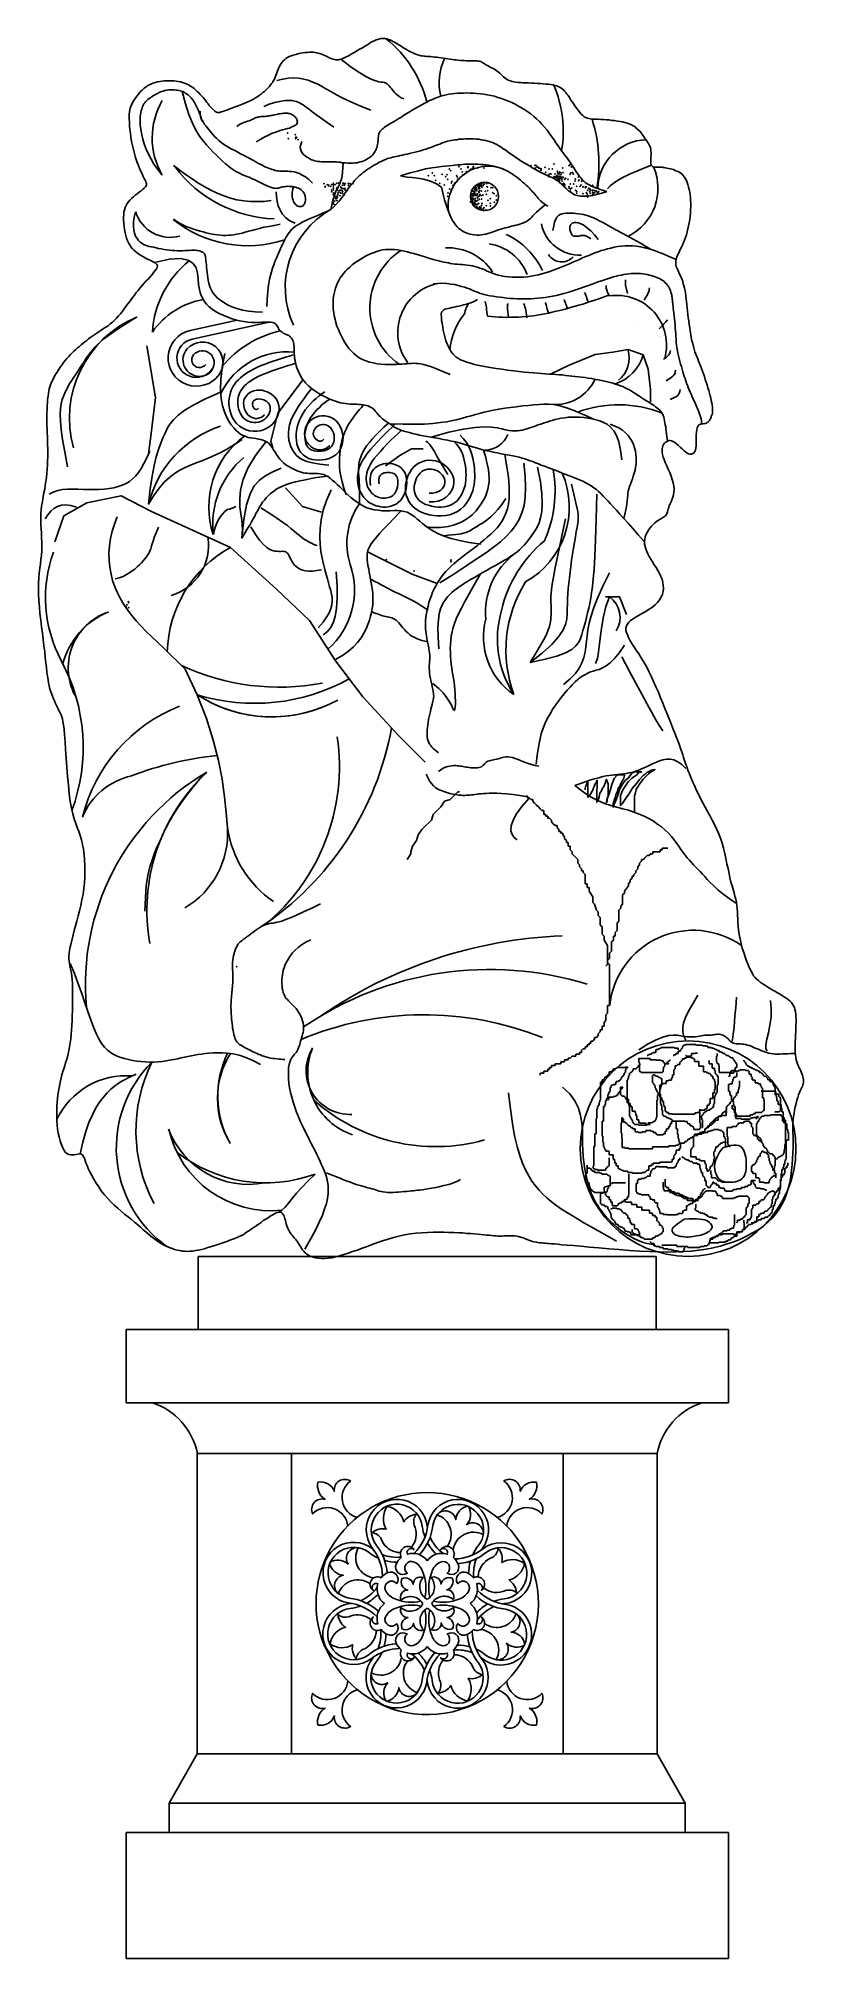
# Model space of a CAD drawing. Extents: x 1757 to 2197, y 240 to 1342.
import ezdxf

# ---------------------------------------------------------------- set-up
doc = ezdxf.new("R2010")
doc.units = 0
doc.header["$LTSCALE"] = 10
doc.header["$MEASUREMENT"] = 0
doc.layers.get('0').update_dxf_attribs({"color": 3, "linetype": 'CONTINUOUS'})
for name, color, linetype in [('3', 3, 'CONTINUOUS'), ('4', 4, 'CONTINUOUS'), ('7', 7, 'CONTINUOUS')]:
    doc.layers.add(name, color=color, linetype=linetype)

msp = doc.modelspace()

# ---------------------------------------------------------------- linework, layer by layer
at = {"color": 3}
msp.add_line((1952.3, 475.5), (1952.3, 475.5), dxfattribs=at)
for points in [[(1954.8, 459, 0.168503), (1948.8, 475.5, -1.286089), (1980.5, 487.8, 0.011173), (1980.7, 486.8, 3.257605)], [(1957.5, 460.9, 0.151358), (1951.1, 477.2, -1.282415), (1977.7, 487.5, 0.060059), (1979.2, 481.5, 0.207436)], [(1972.5, 477.2, 0.255012), (1973, 488.3, -0.219032), (1974.2, 494.6, 0.225896), (1967, 490.3, 0.295694), (1957.5, 499.1, 0.295694), (1957, 486.1, 0.225896), (1948.9, 484.1, -0.219032), (1954.1, 480.5, 0.255012), (1962.3, 473, 0.08449), (1965.1, 472.6)], [(1972.9, 472.1, 0.175344), (1980.9, 488.5, -1.286089), (2012, 474.8, 0.011173), (2011.4, 474, 3.257605)], [(1976.1, 471.4, 0.159257), (1983.7, 488.1, -1.282415), (2009.8, 476.5, 0.060059), (2006.6, 471.3, 0.207436)], [(2003.8, 499.4, 0.327816), (1996.9, 491.5, 0.640348), (1986.1, 494.3, -0.512067), (1992, 476.1)], [(2004.2, 499.2, -0.327816), (2003.2, 488.7, -0.640348), (2012.7, 482.9, 0.527413), (1995.4, 474.1)], [(1951.7, 435.7, 0.175344), (1935.3, 443.7, -1.286089), (1949, 474.8, 0.011173), (1949.9, 474.2, 3.257605)], [(1952.5, 438.9, 0.159257), (1935.7, 446.5, -1.282415), (1947.3, 472.5, 0.060059), (1952.6, 469.4, 0.207436)], [(1924.6, 467, -0.327816), (1935.1, 466, -0.640348), (1940.9, 475.4, 0.527413), (1949.7, 458.1)], [(1950.2, 473.6, -0.018974), (1949.2, 474.6, 1.027969)], [(1980.5, 467.9, 0.323374), (1969.1, 471.7, -0.79424), (1972.9, 474.3, 0.94004), (1965.6, 469.8, 0.117719), (1962.7, 465.9, 0.757391), (1969, 460.8, -0.888304), (1973, 467.2, -0.212616), (1978, 461.4, -0.150954), (1979.1, 446.8)], [(1971.4, 475.6, 0.058572), (1972.5, 477.3)], [(1980.5, 467.9, -0.323374), (1992, 471.7, 0.79424), (1988.2, 474.3, -0.94004), (1995.5, 469.8, -0.117719), (1998.3, 465.9, -0.757391), (1992, 460.8, 0.888304), (1988.1, 467.2, 0.212616), (1983.1, 461.4, 0.15032), (1982, 446.9)], [(1980.7, 478.1, 0.080106), (1985.8, 471.7, 0.207436)], [(1982.2, 481.5, 0.134094), (1989.7, 472.1, 3.257605)], [(1996.2, 469, 0.168503), (2012.8, 475, -1.286089), (2025.1, 443.3, 0.011173), (2024, 443.2, 3.257605)], [(1998.2, 466.3, 0.151358), (2014.5, 472.8, -1.282415), (2024.7, 446.1, 0.060059), (2018.7, 444.6, 0.207436)], [(2012.9, 452.4, 0.298763), (2025.5, 450.9, -0.219032), (2031.8, 449.7, 0.225896), (2027.5, 456.9, 0.295694), (2036.4, 466.4, 0.295694), (2023.4, 466.9, 0.225896), (2021.3, 475, -0.219032), (2017.8, 469.7, 0.255012), (2010.2, 461.5, 0.085013), (2009.8, 458.7)], [(1924.4, 466.6, 0.327816), (1932.4, 459.6, 0.640348), (1929.5, 448.9, -0.512067), (1947.7, 454.7)], [(1954.7, 471.5, 0.121137), (1965.5, 470, 3.257605)], [(1956.1, 468.1, 0.071321), (1963.3, 467.1, 0.207436)], [(2005.3, 467.7, 0.071321), (2004.3, 460.5, 0.207436)], [(2008.8, 469.2, 0.121137), (2007.2, 458.3, 3.257605)], [(1942.3, 445, 0.134094), (1951.7, 452.5, 3.257605)], [(1956, 443.3, -0.323374), (1952.2, 454.7, 0.79424), (1949.5, 450.9, -0.94004), (1954, 458.2, -0.117719), (1957.9, 461.1, -0.757391), (1963, 454.8, 0.888304), (1956.6, 450.8, 0.212616), (1962.4, 445.9, 0.15032), (1976.9, 444.7)], [(1978, 443.3, 0.469811), (1965.5, 445.4, -0.54081), (1969.3, 451.1, -0.485707), (1966, 457.8)], [(1980.5, 445.8, -0.469811), (1978.1, 458.3, 0.54081), (1972.5, 454.4, 0.485707), (1965.8, 457.6)], [(1980.5, 445.8, 0.469811), (1982.7, 458.3, -0.54081), (1988.4, 454.5, -0.485707), (1995, 457.8)], [(1983.1, 443.3, -0.469811), (1995.5, 445.7, 0.54081), (1991.7, 451.3, 0.485707), (1994.8, 458)], [(2005.1, 443.3, 0.323374), (2008.9, 454.7, -0.79424), (2011.6, 450.9, 0.94004), (2007, 458.2, 0.117719), (2003.2, 461.1, 0.757391), (1998, 454.8, -0.888304), (2004.4, 450.8, -0.212616), (1998.7, 445.9, -0.150954), (1984.1, 444.7)], [(1964.8, 417.5, 0.168503), (1948.3, 411.6, -1.286089), (1936, 443.3, 0.011173), (1937, 443.4, 3.257605)], [(1962.9, 420.3, 0.151358), (1946.6, 413.8, -1.282415), (1936.3, 440.5, 0.060059), (1942.3, 441.9, 0.207436)], [(1945.7, 443.5, 0.080106), (1952.1, 448.6, 0.207436)], [(1956, 443.3, 0.323374), (1952.2, 431.8, -0.79424), (1949.5, 435.7, 0.94004), (1954, 428.4, 0.117719), (1957.9, 425.5, 0.757391), (1963, 431.8, -0.888304), (1956.6, 435.7, -0.212616), (1962.4, 440.7, -0.150954), (1977, 441.8)], [(1978, 443.2, -0.469811), (1965.5, 440.9, 0.54081), (1969.4, 435.3, 0.485707), (1966.2, 428.6)], [(1983.1, 443.3, 0.469811), (1995.6, 441.1, -0.54081), (1991.8, 435.4, -0.485707), (1995.1, 428.8)], [(2005.1, 443.3, -0.323374), (2008.9, 431.8, 0.79424), (2011.6, 435.7, -0.94004), (2007, 428.4, -0.117719), (2003.2, 425.5, -0.757391), (1998, 431.8, 0.888304), (2004.4, 435.7, 0.212616), (1998.7, 440.7, 0.15032), (1984.1, 441.8)], [(2008.6, 447.7, 0.159257), (2025.4, 440.1, -1.282415), (2013.8, 414, 0.060059), (2008.5, 417.2, 0.207436)], [(2015.3, 443.1, 0.080106), (2008.9, 438, 0.207436)], [(2018.8, 441.6, 0.134094), (2009.3, 434.1, 3.257605)], [(2009.4, 450.9, 0.175344), (2025.8, 442.9, -1.286089), (2012, 411.8, 0.011173), (2011.2, 412.4, 3.257605)], [(1950.8, 425, -0.255012), (1943.3, 416.9, 0.219032), (1939.7, 411.6, -0.225896), (1937.7, 419.7, -0.295694), (1924.7, 420.2, -0.295694), (1933.6, 429.7, -0.225896), (1929.3, 436.9, 0.219032), (1935.5, 435.7, -0.255012), (1946.6, 435.2, -0.055096), (1948.2, 434.2)], [(1980.5, 418.7, -0.323374), (1969.1, 414.9, 0.79424), (1972.9, 412.2, -0.94004), (1965.6, 416.8, -0.117719), (1962.7, 420.6, -0.757391), (1969, 425.8, 0.888304), (1973, 419.4, 0.212616), (1978, 425.1, 0.15032), (1979.1, 439.7)], [(1980.5, 440.7, 0.469811), (1978.4, 428.2, -0.54081), (1972.7, 432, -0.485707), (1966.1, 428.8)], [(1980.5, 418.7, 0.323374), (1992, 414.9, -0.79424), (1988.2, 412.2, 0.94004), (1995.5, 416.8, 0.117719), (1998.3, 420.6, 0.757391), (1992, 425.8, -0.888304), (1988.1, 419.4, -0.212616), (1983.1, 425.1, -0.150954), (1982, 439.7)], [(1980.6, 440.7, -0.469811), (1982.9, 428.3, 0.54081), (1988.6, 432.2, 0.485707), (1995.2, 429)], [(2036.6, 420, 0.327816), (2028.7, 427, 0.640348), (2031.6, 437.7, -0.512067), (2013.4, 431.9)], [(1951.2, 427.9, -0.087918), (1950.8, 425)], [(1952.3, 417.4, 0.121137), (1953.8, 428.2, 3.257605)], [(1955.8, 418.8, 0.071321), (1956.8, 426.1, 0.207436)], [(2006.3, 427.6, 0.168503), (2012.3, 411, -1.286089), (1980.5, 398.8, 0.011173), (1980.4, 399.8, 3.257605)], [(2003.5, 425.6, 0.151358), (2010, 409.3, -1.282415), (1983.3, 399.1, 0.060059), (1981.9, 405.1, 0.207436)], [(2005, 418.5, 0.071321), (1997.8, 419.5, 0.207436)], [(2036.5, 419.6, -0.327816), (2026, 420.6, -0.640348), (2020.1, 411.1, 0.527413), (2011.3, 428.5)], [(1988.1, 414.5, 0.175344), (1980.2, 398, -1.286089), (1949.1, 411.8, 0.011173), (1949.7, 412.6, 3.257605)], [(1984.9, 415.2, 0.159257), (1977.4, 398.4, -1.282415), (1951.3, 410, 0.060059), (1954.5, 415.3, 0.207436)], [(1956.9, 387.4, -0.327816), (1957.8, 397.9, -0.640348), (1948.4, 403.7, 0.527413), (1965.7, 412.5)], [(1957.2, 387.2, 0.327816), (1964.2, 395.1, 0.640348), (1974.9, 392.2, -0.512067), (1969.1, 410.4)], [(1978.9, 405, 0.134094), (1971.4, 414.5, 3.257605)], [(1980.3, 408.5, 0.080106), (1975.3, 414.9, 0.207436)], [(1998.8, 413.6, -0.255012), (2007, 406.1, 0.219032), (2012.2, 402.5, -0.225896), (2004.1, 400.4, -0.295694), (2003.6, 387.5, -0.295694), (1994.1, 396.3, -0.225896), (1986.9, 392, 0.219032), (1988.1, 398.3, -0.255012), (1988.6, 409.4, -0.054619), (1989.6, 410.9)], [(2006.4, 415.1, 0.121137), (1995.6, 416.6, 3.257605)], [(1995.9, 414, -0.088451), (1998.9, 413.5)]]:
    msp.add_lwpolyline(points, format="xyb", dxfattribs=at)
for centre, radius, start, end in [((1980.5, 443.3), 63.8, 22.459, 202.459), ((1980.6, 443.3), 63.7, 202.4745, 35.8652)]:
    msp.add_arc(centre, radius, start, end, dxfattribs=at)
at = {"layer": '3'}
for p, q in [((2065.2, 1193), (2065.2, 1193)), ((2069.5, 1192.6), (2069.5, 1192.6)), ((2070.3, 1191.9), (2070.3, 1191.9)), ((2099.4, 1176.3), (2099.4, 1176.3)), ((2113.8, 1171), (2113.8, 1171)), ((2113.9, 1176.8), (2113.9, 1176.8)), ((2114.3, 1170.6), (2114.3, 1170.6)), ((2114.8, 1173.2), (2114.8, 1173.2)), ((2115.7, 1170.3), (2115.7, 1170.3)), ((2115.9, 1171.3), (2115.9, 1171.3)), ((2122.7, 1139.9), (2122.7, 1139.9)), ((2123.2, 1146.3), (2123.2, 1146.3)), ((2072.5, 914.9), (2072.5, 915.1)), ((2072.5, 915.1), (2072.7, 915.1)), ((2072.7, 915.1), (2072.7, 915.3)), ((2072.7, 915.3), (2072.7, 906.1)), ((2077.4, 914.4), (2077.6, 915.1)), ((2077.6, 915.1), (2077.8, 915.3)), ((2077.8, 915.3), (2077.8, 916)), ((2077.8, 916), (2078.1, 916)), ((2078.1, 916), (2078.1, 911.9)), ((2082.8, 915.3), (2083, 915.5)), ((2082.8, 914.6), (2082.8, 915.3)), ((2083, 915.5), (2083, 916.2)), ((2083, 916.2), (2083.2, 916.2)), ((2083.2, 916.2), (2083.2, 916.4)), ((2083.2, 916.4), (2083.4, 916.4)), ((2083.4, 916.4), (2083.9, 915.3)), ((2083.9, 915.3), (2084.3, 914)), ((2086.8, 914.6), (2087.5, 916)), ((2087.5, 916), (2087.9, 917.1)), ((2087.9, 917.1), (2088.8, 918)), ((2088.8, 918), (2089, 918.7)), ((2089, 918.7), (2089.9, 919.1)), ((2089.9, 919.1), (2093.7, 919.1)), ((2092.8, 916), (2092, 914.9)), ((2092.6, 913.7), (2094.4, 916)), ((2093.3, 917.3), (2092.8, 916)), ((2093.5, 918), (2093.3, 917.3)), ((2093.7, 918.7), (2093.5, 918)), ((2093.7, 919.1), (2093.7, 918.7)), ((2095.8, 915.1), (2094, 912.2)), ((2094.4, 916), (2095.8, 917.3)), ((2095.8, 917.3), (2097.3, 918.9)), ((2098, 917.3), (2095.8, 915.1)), ((2097.3, 918.9), (2098.2, 920.2)), ((2100.7, 918.9), (2098, 917.3)), ((2098.2, 920.2), (2098.9, 920.5)), ((2098.9, 920.5), (2099.6, 920.9)), ((2099.6, 920.9), (2103.8, 920.9)), ((2102, 920.5), (2100.7, 918.9)), ((2100.7, 914.2), (2102.3, 916.4)), ((2103.4, 920.7), (2102, 920.5)), ((2102.3, 916.4), (2104.5, 918.7)), ((2104.5, 916.6), (2102.3, 913.7)), ((2103.6, 920.9), (2103.4, 920.7)), ((2103.8, 920.9), (2103.6, 920.9)), ((2107.6, 919.8), (2104.5, 916.6)), ((2104.5, 918.7), (2105.6, 919.6)), ((2105.6, 919.6), (2106.5, 920.5)), ((2106.5, 920.5), (2107.9, 921.1)), ((2109.2, 921.1), (2107.6, 919.8)), ((2107.9, 921.1), (2108.5, 921.6)), ((2108.5, 921.6), (2109.2, 921.8)), ((2111, 922), (2109.2, 921.1)), ((2109.2, 921.8), (2109.9, 921.8)), ((2109.9, 921.8), (2110.1, 922)), ((2110.1, 922), (2111.2, 922)), ((2111.2, 922.2), (2111, 922)), ((2111.2, 922), (2111.2, 922.2)), ((2111.2, 922.2), (2111.4, 922.2)), ((2111.4, 922.2), (2111.2, 922.2)), ((1993.7, 905), (1990.4, 904)), ((1998, 909.4), (1993.7, 905)), ((1999.1, 909.4), (1998, 909.4)), ((2037.8, 907.2), (2037.8, 906.1)), ((2037.8, 906.1), (2038.9, 906.1)), ((2038.9, 906.1), (2040, 905)), ((2040, 905), (2041.1, 905)), ((2041.1, 905), (2041.1, 904)), ((2071.1, 911.5), (2071.3, 912.2)), ((2071.1, 910.6), (2071.1, 911.5)), ((2071.3, 912.2), (2071.6, 912.4)), ((2071.6, 912.6), (2072, 913.5)), ((2071.6, 912.4), (2071.6, 912.6)), ((2072, 913.7), (2072.2, 914)), ((2072, 913.5), (2072, 913.7)), ((2072.2, 914.2), (2072.5, 914.9)), ((2072.2, 914), (2072.2, 914.2)), ((2072.7, 906.1), (2072.9, 906.3)), ((2072.9, 906.3), (2073.1, 907)), ((2073.1, 907), (2074, 907.7)), ((2074, 907.7), (2074.5, 908.4)), ((2074.5, 908.4), (2075.2, 909.7)), ((2075.2, 909.7), (2075.6, 910.4)), ((2075.6, 910.4), (2076, 911.7)), ((2076, 911.7), (2076.3, 912.4)), ((2076.3, 912.4), (2076.7, 913.5)), ((2076.7, 913.5), (2077.2, 914.2)), ((2077.2, 914.2), (2077.4, 914.4)), ((2078.1, 911.9), (2077.8, 910.8)), ((2077.8, 910.8), (2077.8, 903.2)), ((2077.8, 903.9), (2078.7, 904.8)), ((2078.7, 904.8), (2079.2, 906.6)), ((2079.2, 906.6), (2079.6, 908.6)), ((2079.6, 908.6), (2080.5, 909.9)), ((2080.5, 909.9), (2081, 911.1)), ((2081, 911.1), (2081.9, 912.4)), ((2081.9, 912.4), (2082.1, 913.1)), ((2082.1, 913.1), (2082.5, 913.7)), ((2082.5, 914), (2082.8, 914.6)), ((2082.5, 913.7), (2082.5, 914)), ((2083.4, 903.4), (2083.7, 904.8)), ((2083.9, 904.1), (2083.4, 903.4)), ((2083.7, 904.8), (2084.1, 905.9)), ((2084.1, 905.5), (2083.9, 904.8)), ((2083.9, 904.8), (2083.9, 904.1)), ((2084.1, 905.9), (2085.2, 908.8)), ((2084.3, 906.8), (2084.1, 906.6)), ((2084.1, 906.6), (2084.1, 905.5)), ((2084.3, 914), (2084.3, 906.8)), ((2085.2, 908.8), (2085.9, 911.5)), ((2085.9, 911.5), (2086.4, 913.5)), ((2086.4, 913.5), (2086.8, 914.6)), ((2087.9, 904.6), (2087.7, 903.9)), ((2088.4, 905.9), (2087.9, 904.6)), ((2088.8, 907.7), (2088.4, 905.9)), ((2088.6, 903.9), (2089.9, 907.5)), ((2089.3, 909), (2088.8, 907.7)), ((2089.7, 909.7), (2089.3, 909)), ((2089.9, 910.4), (2089.7, 909.7)), ((2090.4, 911.7), (2089.9, 910.4)), ((2089.9, 907.5), (2091.1, 911.1)), ((2090.8, 912.4), (2090.4, 911.7)), ((2091.5, 913.5), (2090.8, 912.4)), ((2091.1, 911.1), (2092.6, 913.7)), ((2092, 914.9), (2091.5, 913.5)), ((2092, 908.6), (2091.5, 907.2)), ((2091.5, 907.2), (2091.5, 901.4)), ((2092.4, 909.7), (2092, 908.6)), ((2093.1, 911.1), (2092.4, 909.7)), ((2092.4, 902.5), (2094, 904.8)), ((2094, 912.2), (2093.1, 911.1)), ((2094, 904.8), (2096.7, 908.6)), ((2096.7, 908.6), (2098.2, 911.3)), ((2098.2, 911.3), (2100.7, 914.2)), ((2100, 908.8), (2099.6, 907)), ((2099.6, 907), (2099.6, 897.6)), ((2100.5, 910.8), (2100, 908.8)), ((2102.3, 913.7), (2100.5, 910.8)), ((1982.9, 893.2), (1978.6, 888.9)), ((1984, 896.4), (1982.9, 893.2)), ((1988.3, 900.7), (1984, 896.4)), ((1990.4, 904), (1988.3, 900.7)), ((2041.1, 904), (2042.1, 902.9)), ((2042.1, 902.9), (2043.2, 901.8)), ((2043.2, 901.8), (2044.3, 900.7)), ((2044.3, 900.7), (2045.4, 899.7)), ((2045.4, 899.7), (2046.4, 898.6)), ((2046.4, 898.6), (2047.5, 898.6)), ((2047.5, 898.6), (2047.5, 896.4)), ((2047.5, 896.4), (2048.6, 896.4)), ((2048.6, 896.4), (2048.6, 895.4)), ((2048.6, 895.4), (2049.7, 895.4)), ((2049.7, 895.4), (2049.7, 894.3)), ((2049.7, 894.3), (2050.7, 894.3)), ((2050.7, 894.3), (2051.8, 893.2)), ((2051.8, 893.2), (2051.8, 892.1)), ((2077.8, 903.2), (2077.8, 903.9)), ((2083.4, 903.4), (2083.4, 903)), ((2083.4, 903), (2083.4, 903.4)), ((2087.7, 903.9), (2087.2, 902.5)), ((2087.2, 902.5), (2087.2, 900.3)), ((2087.2, 900.8), (2087.7, 901.9)), ((2087.2, 900.3), (2087.2, 900.8)), ((2087.7, 901.9), (2088.6, 903.9)), ((2091.5, 901.6), (2092.4, 902.5)), ((2091.5, 901.4), (2091.5, 901.6)), ((2099.6, 897.6), (2099.6, 897.8)), ((1975.4, 884.6), (1974.3, 881.4)), ((1977.5, 887.8), (1975.4, 884.6)), ((1978.6, 888.9), (1977.5, 887.8)), ((2051.8, 892.1), (2052.9, 891.1)), ((2052.9, 891.1), (2054, 890)), ((2054, 890), (2055.1, 890)), ((2055.1, 890), (2055.1, 888.9)), ((2055.1, 888.9), (2056.1, 887.8)), ((2056.1, 887.8), (2056.1, 886.7)), ((2056.1, 886.7), (2057.2, 886.7)), ((2057.2, 886.7), (2057.2, 885.7)), ((2057.2, 885.7), (2058.3, 885.7)), ((2058.3, 885.7), (2058.3, 884.6)), ((2058.3, 884.6), (2059.4, 883.5)), ((2059.4, 883.5), (2059.4, 882.4)), ((2059.4, 882.4), (2060.4, 881.4)), ((1971.1, 873.8), (1968.9, 870.6)), ((1972.1, 878.1), (1971.1, 874.9)), ((1971.1, 874.9), (1971.1, 873.8)), ((1974.3, 881.4), (1972.1, 878.1)), ((2060.4, 881.4), (2060.4, 880.3)), ((2060.4, 880.3), (2061.5, 880.3)), ((2061.5, 880.3), (2061.5, 878.1)), ((2061.5, 878.1), (2062.6, 878.1)), ((2062.6, 878.1), (2062.6, 876)), ((2062.6, 876), (2063.7, 874.9)), ((2063.7, 874.9), (2063.7, 873.8)), ((2063.7, 873.8), (2064.7, 872.8)), ((2064.7, 872.8), (2065.8, 871.7)), ((2065.8, 871.7), (2066.9, 870.6)), ((2104.6, 870.6), (2105.7, 871.7)), ((2105.7, 871.7), (2106.7, 872.8)), ((2106.7, 872.8), (2107.8, 872.8)), ((2107.8, 872.8), (2108.9, 873.8)), ((2108.9, 873.8), (2110, 873.8)), ((2110, 873.8), (2110, 874.9)), ((2110, 874.9), (2114.3, 874.9)), ((2114.3, 874.9), (2114.3, 876)), ((2114.3, 876), (2115.4, 876)), ((2115.4, 876), (2115.4, 877.1)), ((2115.4, 877.1), (2118.6, 877.1)), ((2066.9, 870.6), (2066.9, 868.5)), ((2066.9, 868.5), (2068, 867.4)), ((2068, 867.4), (2068, 866.3)), ((2068, 866.3), (2069.1, 865.2)), ((2069.1, 865.2), (2069.1, 864.1)), ((2069.1, 864.1), (2070.1, 864.1)), ((2070.1, 864.1), (2070.1, 863.1)), ((2070.1, 863.1), (2071.2, 862)), ((2071.2, 862), (2071.2, 856.6)), ((2098.1, 859.8), (2098.1, 860.9)), ((2098.1, 860.9), (2099.2, 860.9)), ((2099.2, 862), (2100.3, 863.1)), ((2099.2, 860.9), (2099.2, 862)), ((2100.3, 864.1), (2101.4, 865.2)), ((2100.3, 863.1), (2100.3, 864.1)), ((2101.4, 866.3), (2102.4, 867.4)), ((2101.4, 865.2), (2101.4, 866.3)), ((2102.4, 868.5), (2103.5, 869.5)), ((2102.4, 867.4), (2102.4, 868.5)), ((2103.5, 869.5), (2103.5, 870.6)), ((2103.5, 870.6), (2104.6, 870.6)), ((2071.2, 856.6), (2072.3, 856.6)), ((2072.3, 856.6), (2072.3, 854.5)), ((2072.3, 854.5), (2073.4, 854.5)), ((2073.4, 854.5), (2073.4, 852.3)), ((2073.4, 852.3), (2075.5, 849.1)), ((2075.5, 849.1), (2075.5, 845.9)), ((2092.7, 850.2), (2093.8, 851.2)), ((2092.7, 844.8), (2092.7, 850.2)), ((2093.8, 852.3), (2096, 855.5)), ((2093.8, 851.2), (2093.8, 852.3)), ((2096, 856.6), (2097.1, 857.7)), ((2096, 855.5), (2096, 856.6)), ((2097.1, 858.8), (2098.1, 859.8)), ((2097.1, 857.7), (2097.1, 858.8)), ((2075.5, 845.9), (2076.6, 844.8)), ((2076.6, 844.8), (2077.7, 841.5)), ((2077.7, 841.5), (2078.7, 840.5)), ((2078.7, 840.5), (2078.7, 838.3)), ((2078.7, 838.3), (2079.8, 837.2)), ((2090.6, 841.5), (2091.7, 842.6)), ((2090.6, 835.1), (2090.6, 841.5)), ((2091.7, 843.7), (2092.7, 844.8)), ((2091.7, 842.6), (2091.7, 843.7)), ((2079.8, 837.2), (2079.8, 832.9)), ((2079.8, 832.9), (2080.9, 831.9)), ((2080.9, 831.9), (2080.9, 827.6)), ((2080.9, 827.6), (2082, 826.5)), ((2088.4, 828.6), (2089.5, 829.7)), ((2088.4, 826.5), (2088.4, 828.6)), ((2089.5, 834), (2090.6, 835.1)), ((2089.5, 829.7), (2089.5, 834)), ((2082, 826.5), (2082, 824.3)), ((2082, 824.3), (2084.1, 821.1)), ((2084.1, 821.1), (2084.1, 811.4)), ((2085.2, 816.8), (2086.3, 817.9)), ((2085.2, 813.6), (2085.2, 816.8)), ((2086.3, 823.3), (2087.4, 824.3)), ((2086.3, 817.9), (2086.3, 823.3)), ((2087.4, 824.3), (2087.4, 826.5)), ((2087.4, 826.5), (2088.4, 826.5)), ((2083.1, 809.3), (2084.1, 810.3)), ((2084.1, 812.5), (2085.2, 813.6)), ((2084.1, 810.3), (2084.1, 812.5)), ((2084.1, 811.4), (2085.2, 810.3)), ((2085.2, 810.3), (2085.2, 786.7)), ((2085.2, 786.7), (2084.1, 786.7)), ((2084.1, 786.7), (2084.1, 782.4)), ((2080.9, 772.7), (2079.8, 772.7)), ((2079.8, 772.7), (2079.8, 771.6)), ((2082, 774.8), (2080.9, 774.8)), ((2080.9, 774.8), (2080.9, 772.7)), ((2083.1, 778.1), (2082, 777)), ((2082, 777), (2082, 774.8)), ((2084.1, 782.4), (2083.1, 781.3)), ((2083.1, 781.3), (2083.1, 778.1)), ((2070.1, 761.9), (2069.1, 760.8)), ((2069.1, 760.8), (2069.1, 759.8)), ((2071.2, 761.9), (2070.1, 761.9)), ((2072.3, 763), (2071.2, 763)), ((2071.2, 763), (2071.2, 761.9)), ((2073.4, 764.1), (2072.3, 764.1)), ((2072.3, 764.1), (2072.3, 763)), ((2074.4, 765.1), (2073.4, 765.1)), ((2073.4, 765.1), (2073.4, 764.1)), ((2075.5, 766.2), (2074.4, 766.2)), ((2074.4, 766.2), (2074.4, 765.1)), ((2076.6, 767.3), (2075.5, 766.2)), ((2077.7, 768.4), (2076.6, 768.4)), ((2076.6, 768.4), (2076.6, 767.3)), ((2078.7, 769.4), (2077.7, 768.4)), ((2079.8, 771.6), (2078.7, 770.5)), ((2078.7, 770.5), (2078.7, 769.4)), ((2111.7, 759.8), (2111.7, 761.2)), ((2111.7, 761.2), (2112, 761.2)), ((2112, 761.2), (2112, 761.5)), ((2112, 761.5), (2113.1, 761.5)), ((2113.1, 761.5), (2113.1, 761.9)), ((2113.1, 761.9), (2114.1, 761.9)), ((2114.1, 761.9), (2114.1, 762.2)), ((2114.1, 762.2), (2114.8, 762.2)), ((2114.8, 762.2), (2114.8, 762.6)), ((2114.8, 762.6), (2122.5, 762.6)), ((2122.5, 762.6), (2122.5, 762.2)), ((2122.5, 762.2), (2124.6, 762.2)), ((2124.6, 762.2), (2124.6, 761.2)), ((2126, 760.5), (2126, 761.5)), ((2126, 761.5), (2126.3, 761.5)), ((2126.3, 761.5), (2126.3, 761.9)), ((2126.3, 761.9), (2126.7, 761.9)), ((2126.7, 761.9), (2126.7, 762.2)), ((2126.7, 762.2), (2127, 762.2)), ((2127, 762.2), (2127, 762.9)), ((2127, 762.9), (2127.3, 762.9)), ((2127.3, 762.9), (2127.3, 763.6)), ((2127.3, 763.6), (2127.7, 763.6)), ((2127.7, 763.6), (2127.7, 764)), ((2127.7, 764), (2128.7, 764)), ((2128.7, 764), (2128.7, 764.3)), ((2128.7, 764.3), (2134.7, 764.3)), ((2134.7, 764.3), (2134.7, 764)), ((2134.7, 764), (2138.5, 764)), ((2138.5, 764), (2138.5, 763.6)), ((2138.5, 763.6), (2140.2, 763.6)), ((2140.2, 763.6), (2140.2, 763.3)), ((2140.2, 763.3), (2141.6, 763.3)), ((2141.6, 763.3), (2141.6, 762.6)), ((2141.6, 762.6), (2143.7, 762.6)), ((2143.7, 762.6), (2143.7, 762.2)), ((2143.7, 762.2), (2145.1, 762.2)), ((2145.1, 762.2), (2145.1, 761.9)), ((2145.1, 761.9), (2145.8, 761.9)), ((2145.8, 761.9), (2145.8, 761.5)), ((2145.8, 761.5), (2146.5, 761.5)), ((2146.5, 761.5), (2146.5, 761.2)), ((2146.5, 761.2), (2146.9, 761.2)), ((2146.9, 761.2), (2146.9, 760.8)), ((2146.9, 760.8), (2148.2, 760.8)), ((2148.2, 760.8), (2148.2, 760.1)), ((2050.7, 750.1), (2049.7, 750.1)), ((2049.7, 750.1), (2049.7, 749)), ((2051.8, 751.1), (2050.7, 751.1)), ((2050.7, 751.1), (2050.7, 750.1)), ((2054, 752.2), (2051.8, 752.2)), ((2051.8, 752.2), (2051.8, 751.1)), ((2057.2, 753.3), (2054, 753.3)), ((2054, 753.3), (2054, 752.2)), ((2059.4, 754.4), (2057.2, 754.4)), ((2057.2, 754.4), (2057.2, 753.3)), ((2061.5, 755.5), (2059.4, 755.5)), ((2059.4, 755.5), (2059.4, 754.4)), ((2062.6, 756.5), (2061.5, 756.5)), ((2061.5, 756.5), (2061.5, 755.5)), ((2063.7, 757.6), (2062.6, 756.5)), ((2065.8, 757.6), (2063.7, 757.6)), ((2068, 758.7), (2065.8, 758.7)), ((2065.8, 758.7), (2065.8, 757.6)), ((2068, 759.8), (2068, 758.7)), ((2069.1, 759.8), (2068, 759.8)), ((2088.7, 750.4), (2087.3, 750.4)), ((2087.3, 750.4), (2087.3, 749)), ((2089.4, 750.7), (2088.7, 750.7)), ((2088.7, 750.7), (2088.7, 750.4)), ((2094.3, 751.1), (2089.4, 751.1)), ((2089.4, 751.1), (2089.4, 750.7)), ((2095.6, 751.4), (2094.3, 751.4)), ((2094.3, 751.4), (2094.3, 751.1)), ((2094.3, 748.3), (2094.3, 749.7)), ((2094.3, 749.7), (2094.6, 749.7)), ((2094.6, 749.7), (2094.6, 750.4)), ((2094.6, 750.4), (2095, 750.4)), ((2095, 750.4), (2095, 751.1)), ((2095, 751.1), (2095.6, 751.1)), ((2095.6, 751.1), (2095.6, 751.4)), ((2098.8, 749.3), (2098.8, 750.4)), ((2098.8, 750.4), (2100.5, 750.4)), ((2100.5, 750.4), (2100.5, 750.7)), ((2100.5, 750.7), (2100.9, 750.7)), ((2100.9, 750.7), (2100.9, 751.1)), ((2100.9, 751.1), (2101.2, 751.1)), ((2101.2, 751.1), (2101.2, 751.4)), ((2101.2, 751.4), (2101.6, 751.4)), ((2101.6, 751.4), (2101.6, 752.1)), ((2101.6, 752.1), (2102.3, 752.1)), ((2108.5, 756.3), (2101.9, 756.3)), ((2101.9, 756.3), (2101.9, 753.9)), ((2101.9, 753.9), (2102.3, 753.9)), ((2102.3, 753.9), (2102.3, 749)), ((2102.3, 752.1), (2102.3, 752.5)), ((2102.3, 752.5), (2102.6, 752.5)), ((2102.6, 752.5), (2102.6, 752.8)), ((2102.6, 752.8), (2103, 752.8)), ((2106.8, 758), (2107.1, 758)), ((2107.1, 758), (2107.1, 758.4)), ((2107.1, 758.4), (2108.2, 758.4)), ((2108.2, 758.4), (2108.2, 758.7)), ((2108.2, 758.7), (2109.2, 758.7)), ((2108.5, 755.6), (2108.5, 756.3)), ((2112, 755.6), (2108.5, 755.6)), ((2109.2, 758.7), (2109.2, 759.4)), ((2109.2, 759.4), (2110.3, 759.4)), ((2110.3, 759.4), (2110.3, 759.8)), ((2110.3, 759.8), (2111.7, 759.8)), ((2112, 755.3), (2112, 755.6)), ((2114.8, 755.3), (2112, 755.3)), ((2114.8, 754.9), (2114.8, 755.3)), ((2115.9, 754.9), (2114.8, 754.9)), ((2115.9, 754.6), (2115.9, 754.9)), ((2116.2, 754.6), (2115.9, 754.6)), ((2115.9, 748.6), (2115.9, 750.4)), ((2115.9, 750.4), (2116.2, 750.4)), ((2116.2, 753.9), (2116.2, 754.6)), ((2116.5, 753.9), (2116.2, 753.9)), ((2116.2, 750.4), (2116.2, 751.4)), ((2116.2, 751.4), (2116.5, 751.4)), ((2116.5, 753.5), (2116.5, 753.9)), ((2116.9, 753.5), (2116.5, 753.5)), ((2116.5, 751.4), (2116.5, 751.8)), ((2116.5, 751.8), (2116.9, 751.8)), ((2116.9, 753.2), (2116.9, 753.5)), ((2119, 753.2), (2116.9, 753.2)), ((2116.9, 751.8), (2116.9, 753.2)), ((2116.9, 753.2), (2117.6, 753.2)), ((2117.6, 753.2), (2117.6, 753.5)), ((2117.6, 753.5), (2117.9, 753.5)), ((2117.9, 753.5), (2117.9, 753.9)), ((2117.9, 753.9), (2118.3, 753.9)), ((2118.3, 753.9), (2118.3, 754.2)), ((2118.3, 754.2), (2118.6, 754.2)), ((2118.6, 754.2), (2118.6, 754.6)), ((2118.6, 754.6), (2119.3, 754.6)), ((2119.3, 753.5), (2119, 753.5)), ((2119, 753.5), (2119, 753.2)), ((2119.3, 754.6), (2119.3, 754.9)), ((2119.3, 754.9), (2119.7, 754.9)), ((2119.7, 754.9), (2119.7, 755.6)), ((2121.8, 758), (2122.1, 758)), ((2122.1, 758), (2122.1, 758.4)), ((2122.1, 758.4), (2123.2, 758.4)), ((2122.5, 749.7), (2122.1, 749.7)), ((2122.1, 749.7), (2122.1, 746.9)), ((2122.8, 750.4), (2122.5, 750.4)), ((2122.5, 750.4), (2122.5, 749.7)), ((2123.9, 752.1), (2122.8, 752.1)), ((2122.8, 752.1), (2122.8, 750.4)), ((2123.2, 758.4), (2123.2, 759.1)), ((2123.2, 759.1), (2124.6, 759.1)), ((2124.2, 752.5), (2123.9, 752.5)), ((2123.9, 752.5), (2123.9, 752.1)), ((2125.6, 752.8), (2124.2, 752.8)), ((2124.2, 752.8), (2124.2, 752.5)), ((2124.6, 759.1), (2124.6, 760.5)), ((2124.6, 760.5), (2126, 760.5)), ((2126, 754.2), (2125.6, 754.2)), ((2125.6, 754.2), (2125.6, 752.8)), ((2126.3, 754.6), (2126, 754.6)), ((2126, 754.6), (2126, 754.2)), ((2126.7, 754.9), (2126.3, 754.9)), ((2126.3, 754.9), (2126.3, 754.6)), ((2127, 755.3), (2126.7, 755.3)), ((2126.7, 755.3), (2126.7, 754.9)), ((2128.4, 756), (2127, 756)), ((2127, 756), (2127, 755.3)), ((2129.4, 756.6), (2128.4, 756.6)), ((2128.4, 756.6), (2128.4, 756)), ((2129.1, 758), (2128.7, 758)), ((2129.1, 757.7), (2129.1, 758)), ((2130.5, 757.7), (2129.1, 757.7)), ((2130.5, 757), (2129.4, 757)), ((2129.4, 757), (2129.4, 756.6)), ((2132.2, 757.7), (2130.5, 757.7)), ((2130.5, 757.7), (2130.5, 757)), ((2130.5, 757), (2130.5, 757.7)), ((2131.9, 757), (2130.5, 757)), ((2131.9, 756.6), (2131.9, 757)), ((2132.9, 756.6), (2131.9, 756.6)), ((2132.2, 759.1), (2132.2, 757.7)), ((2134.3, 759.1), (2132.2, 759.1)), ((2132.9, 756.3), (2132.9, 756.6)), ((2133.6, 756.3), (2132.9, 756.3)), ((2133.6, 756), (2133.6, 756.3)), ((2134, 756), (2133.6, 756)), ((2134, 754.6), (2134, 756)), ((2136.4, 754.6), (2134, 754.6)), ((2135.7, 759.4), (2134.3, 759.4)), ((2134.3, 759.4), (2134.3, 759.1)), ((2136.4, 751.8), (2136.4, 754.6)), ((2139.2, 751.8), (2136.4, 751.8)), ((2139.2, 748.6), (2139.2, 751.8)), ((2142, 754.9), (2142.3, 754.9)), ((2142.3, 754.9), (2142.3, 753.2)), ((2142.3, 753.2), (2144.1, 753.2)), ((2144.1, 753.2), (2144.1, 750.7)), ((2144.1, 750.7), (2145.5, 750.7)), ((2145.5, 750.7), (2145.5, 749.3)), ((2146.5, 754.2), (2146.5, 757.7)), ((2146.5, 757.7), (2146.9, 757.7)), ((2146.9, 754.2), (2146.5, 754.2)), ((2146.9, 757.7), (2146.9, 759.1)), ((2146.9, 753.5), (2146.9, 754.2)), ((2147.2, 753.5), (2146.9, 753.5)), ((2147.2, 753.2), (2147.2, 753.5)), ((2147.9, 753.2), (2147.2, 753.2)), ((2147.9, 751.8), (2147.9, 753.2)), ((2148.2, 751.8), (2147.9, 751.8)), ((2148.2, 760.1), (2149.3, 760.1)), ((2148.2, 748.3), (2148.2, 751.8)), ((2149.3, 760.1), (2149.3, 759.8)), ((2149.3, 759.8), (2150.3, 759.8)), ((2150.3, 759.8), (2150.3, 759.1)), ((2150.3, 759.1), (2151.4, 759.1)), ((2151.4, 759.1), (2151.4, 758.7)), ((2151.4, 758.7), (2151.7, 758.7)), ((2151.7, 758.7), (2151.7, 758.4)), ((2151.7, 758.4), (2152.1, 758.4)), ((2152.1, 758.4), (2152.1, 758)), ((2152.1, 758), (2153.5, 758)), ((2153.5, 758), (2153.5, 757.7)), ((2153.5, 757.7), (2153.8, 757.7)), ((2153.8, 757.7), (2153.8, 757.3)), ((2153.8, 757.3), (2154.5, 757.3)), ((2154.5, 757.3), (2154.5, 757)), ((2154.5, 757), (2154.9, 757)), ((2154.9, 757), (2154.9, 756.6)), ((2154.9, 756.6), (2155.9, 756.6)), ((2155.9, 756.6), (2155.9, 756)), ((2155.9, 756), (2156.3, 756)), ((2156.3, 756), (2156.3, 755.6)), ((2156.3, 755.6), (2156.6, 755.6)), ((2156.6, 755.6), (2156.6, 755.3)), ((2156.6, 755.3), (2157, 755.3)), ((2157, 755.3), (2157, 754.6)), ((2157, 754.6), (2157.3, 754.6)), ((2157.3, 754.6), (2157.3, 754.2)), ((2157.3, 754.2), (2157.7, 754.2)), ((2158.3, 751.1), (2157.3, 751.1)), ((2157.3, 751.1), (2157.3, 749.3)), ((2157.7, 754.2), (2157.7, 753.5)), ((2157.7, 753.5), (2158, 753.5)), ((2158, 753.5), (2158, 753.2)), ((2158, 753.2), (2158.3, 753.2)), ((2158.3, 753.2), (2158.3, 751.1)), ((2160.1, 749.3), (2160.1, 749.7)), ((2160.1, 749.7), (2163.2, 749.7)), ((2162.2, 754.9), (2162.2, 755.3)), ((2162.5, 754.9), (2162.2, 754.9)), ((2162.5, 754.6), (2162.5, 754.9)), ((2162.9, 754.6), (2162.5, 754.6)), ((2162.9, 754.2), (2162.9, 754.6)), ((2163.2, 754.2), (2162.9, 754.2)), ((2163.2, 753.5), (2163.2, 754.2)), ((2163.6, 753.5), (2163.2, 753.5)), ((2163.2, 749.7), (2163.2, 749.3)), ((2163.6, 752.8), (2163.6, 753.5)), ((2163.9, 752.8), (2163.6, 752.8)), ((2163.9, 752.5), (2163.9, 752.8)), ((2164.3, 752.5), (2163.9, 752.5)), ((2164.3, 751.8), (2164.3, 752.5)), ((2165.3, 751.8), (2164.3, 751.8)), ((2165.3, 751.4), (2165.3, 751.8)), ((2166.4, 751.4), (2165.3, 751.4)), ((2166.4, 750.7), (2166.4, 751.4)), ((2167.4, 750.7), (2166.4, 750.7)), ((2167.4, 750.4), (2167.4, 750.7)), ((2168.4, 750.4), (2167.4, 750.4)), ((2168.4, 750), (2168.4, 750.4)), ((2168.8, 750), (2168.4, 750)), ((2168.8, 749.7), (2168.8, 750)), ((2169.5, 749.7), (2168.8, 749.7)), ((2169.5, 749.3), (2169.5, 749.7)), ((2047.5, 747.9), (2045.4, 747.9)), ((2045.4, 747.9), (2045.4, 746.8)), ((2049.7, 749), (2047.5, 749)), ((2047.5, 749), (2047.5, 747.9)), ((2081, 742.7), (2080, 742.7)), ((2080, 742.7), (2080, 732.3)), ((2081.7, 744.1), (2081, 744.1)), ((2081, 744.1), (2081, 742.7)), ((2082.1, 744.5), (2081.7, 744.5)), ((2081.7, 744.5), (2081.7, 744.1)), ((2082.4, 744.8), (2082.1, 744.8)), ((2082.1, 744.8), (2082.1, 744.5)), ((2083.1, 745.5), (2082.4, 745.5)), ((2082.4, 745.5), (2082.4, 744.8)), ((2083.5, 745.9), (2083.1, 745.9)), ((2083.1, 745.9), (2083.1, 745.5)), ((2083.8, 746.2), (2083.5, 746.2)), ((2083.5, 746.2), (2083.5, 745.9)), ((2084.2, 746.6), (2083.8, 746.6)), ((2083.8, 746.6), (2083.8, 746.2)), ((2084.5, 746.9), (2084.2, 746.9)), ((2084.2, 746.9), (2084.2, 746.6)), ((2084.9, 747.2), (2084.5, 747.2)), ((2084.5, 747.2), (2084.5, 746.9)), ((2086.2, 748.6), (2084.9, 748.6)), ((2084.9, 748.6), (2084.9, 747.2)), ((2085.5, 737.5), (2085.5, 739.6)), ((2085.5, 739.6), (2086.2, 739.6)), ((2087.3, 749), (2086.2, 749)), ((2086.2, 749), (2086.2, 748.6)), ((2086.2, 739.6), (2086.2, 741)), ((2086.2, 741), (2087.3, 741)), ((2087.3, 741), (2087.3, 741.3)), ((2087.3, 741.3), (2088.7, 741.3)), ((2088.7, 741.3), (2088.7, 742.7)), ((2088.7, 742.7), (2089, 742.7)), ((2089, 742.7), (2089, 743.1)), ((2089, 743.1), (2090.1, 743.1)), ((2090.1, 743.1), (2090.1, 743.4)), ((2090.1, 743.4), (2091.1, 743.4)), ((2091.1, 743.4), (2091.1, 744.1)), ((2091.1, 744.1), (2091.5, 744.1)), ((2091.5, 744.1), (2091.5, 744.5)), ((2091.5, 744.5), (2091.8, 744.5)), ((2092.9, 739.9), (2091.5, 739.9)), ((2091.5, 739.9), (2091.5, 737.5)), ((2091.8, 744.5), (2091.8, 745.2)), ((2091.8, 745.2), (2092.2, 745.2)), ((2091.8, 738.5), (2091.8, 738.9)), ((2091.8, 738.9), (2092.5, 738.9)), ((2092.2, 745.2), (2092.2, 745.5)), ((2092.2, 745.5), (2092.5, 745.5)), ((2092.5, 745.5), (2092.5, 746.2)), ((2092.5, 746.2), (2093.2, 746.2)), ((2092.5, 738.9), (2092.5, 739.6)), ((2092.5, 739.6), (2092.9, 739.6)), ((2092.9, 739.6), (2092.9, 739.9)), ((2093.2, 746.2), (2093.2, 746.9)), ((2093.2, 746.9), (2093.6, 746.9)), ((2093.6, 746.9), (2093.6, 747.9)), ((2093.6, 747.9), (2093.9, 747.9)), ((2093.9, 747.9), (2093.9, 748.3)), ((2093.9, 748.3), (2094.3, 748.3)), ((2095.3, 733), (2095.3, 743.8)), ((2095.3, 743.8), (2095.6, 743.8)), ((2095.6, 743.8), (2095.6, 744.8)), ((2095.6, 744.8), (2096, 744.8)), ((2096, 744.8), (2096, 746.2)), ((2096, 746.2), (2096.3, 746.2)), ((2096.3, 746.2), (2096.3, 746.6)), ((2096.3, 746.6), (2096.7, 746.6)), ((2096.7, 746.6), (2096.7, 747.9)), ((2096.7, 747.9), (2097, 747.9)), ((2097, 747.9), (2097, 748.3)), ((2097, 748.3), (2097.7, 748.3)), ((2097.7, 748.3), (2097.7, 748.6)), ((2097.7, 748.6), (2098.1, 748.6)), ((2098.1, 748.6), (2098.1, 749)), ((2098.1, 749), (2098.4, 749)), ((2098.4, 749), (2098.4, 749.3)), ((2098.4, 749.3), (2098.8, 749.3)), ((2102.3, 749), (2102.6, 749)), ((2102.6, 749), (2102.6, 748.6)), ((2102.6, 748.6), (2103.3, 748.6)), ((2103.3, 748.6), (2103.3, 748.3)), ((2103.3, 748.3), (2115.5, 748.3)), ((2110.3, 746.6), (2109.9, 746.6)), ((2109.9, 746.6), (2109.9, 742.4)), ((2109.9, 742.4), (2110.3, 742.4)), ((2111, 746.9), (2110.3, 746.9)), ((2110.3, 746.9), (2110.3, 746.6)), ((2110.3, 742.4), (2110.3, 742)), ((2110.3, 742), (2110.6, 742)), ((2110.6, 742), (2110.6, 741.3)), ((2110.6, 741.3), (2111, 741.3)), ((2111, 746.6), (2111, 746.9)), ((2111.7, 746.6), (2111, 746.6)), ((2111, 741.3), (2111, 740.6)), ((2111, 740.6), (2111.3, 740.6)), ((2111.3, 740.6), (2111.3, 739.2)), ((2111.3, 739.2), (2111.7, 739.2)), ((2111.7, 746.2), (2111.7, 746.6)), ((2112.7, 746.2), (2111.7, 746.2)), ((2111.7, 739.2), (2111.7, 738.2)), ((2112.7, 745.9), (2112.7, 746.2)), ((2113.1, 745.9), (2112.7, 745.9)), ((2113.1, 745.5), (2113.1, 745.9)), ((2113.8, 745.5), (2113.1, 745.5)), ((2113.8, 745.2), (2113.8, 745.5)), ((2114.5, 745.2), (2113.8, 745.2)), ((2114.5, 741), (2114.1, 741)), ((2114.1, 741), (2114.1, 735.8)), ((2114.5, 744.8), (2114.5, 745.2)), ((2115.2, 744.8), (2114.5, 744.8)), ((2115.5, 741.3), (2114.5, 741.3)), ((2114.5, 741.3), (2114.5, 741)), ((2114.5, 738.5), (2114.5, 739.9)), ((2114.5, 739.9), (2114.8, 739.9)), ((2114.8, 739.9), (2114.8, 741)), ((2114.8, 741), (2115.2, 741)), ((2115.2, 741), (2115.2, 744.8)), ((2115.5, 748.3), (2115.5, 748.6)), ((2115.5, 748.6), (2115.9, 748.6)), ((2117.6, 742), (2115.5, 742)), ((2115.5, 742), (2115.5, 741.3)), ((2119, 743.4), (2117.6, 743.4)), ((2117.6, 743.4), (2117.6, 742)), ((2120.7, 743.8), (2119, 743.8)), ((2119, 743.8), (2119, 743.4)), ((2121.4, 745.2), (2120.7, 745.2)), ((2120.7, 745.2), (2120.7, 743.8)), ((2122.1, 746.9), (2121.4, 746.9)), ((2121.4, 746.9), (2121.4, 745.2)), ((2140.6, 748.6), (2139.2, 748.6)), ((2140.6, 748.3), (2140.6, 748.6)), ((2141.6, 748.3), (2140.6, 748.3)), ((2141.6, 747.9), (2141.6, 748.3)), ((2142, 747.9), (2141.6, 747.9)), ((2142, 747.6), (2142, 747.9)), ((2143, 747.6), (2142, 747.6)), ((2143, 747.2), (2143, 747.6)), ((2143.4, 747.2), (2143, 747.2)), ((2143.4, 746.6), (2143.4, 747.2)), ((2143.7, 746.6), (2143.4, 746.6)), ((2143.7, 746.2), (2143.7, 746.6)), ((2144.4, 746.2), (2143.7, 746.2)), ((2144.4, 744.8), (2144.4, 746.2)), ((2144.8, 744.8), (2144.4, 744.8)), ((2144.8, 744.5), (2144.8, 744.8)), ((2145.5, 744.5), (2144.8, 744.5)), ((2145.5, 749.3), (2145.8, 749.3)), ((2145.5, 743.1), (2145.5, 744.5)), ((2145.8, 743.1), (2145.5, 743.1)), ((2145.8, 749.3), (2145.8, 747.6)), ((2145.8, 747.6), (2146.2, 747.6)), ((2145.8, 738.5), (2145.8, 743.1)), ((2146.2, 747.6), (2146.2, 747.2)), ((2146.2, 747.2), (2146.5, 747.2)), ((2146.5, 747.2), (2146.5, 746.9)), ((2146.5, 746.9), (2146.9, 746.9)), ((2146.9, 746.9), (2146.9, 746.2)), ((2146.9, 746.2), (2147.5, 746.2)), ((2147.2, 740.6), (2146.9, 740.6)), ((2146.9, 740.6), (2146.9, 736.8)), ((2147.5, 741.3), (2147.2, 741.3)), ((2147.2, 741.3), (2147.2, 740.6)), ((2147.5, 746.2), (2147.5, 741.3)), ((2154.5, 748.3), (2148.2, 748.3)), ((2153.5, 746.2), (2154.2, 746.2)), ((2153.5, 737.5), (2153.5, 741.3)), ((2153.5, 741.3), (2154.2, 741.3)), ((2154.2, 746.2), (2154.2, 747.9)), ((2154.2, 747.9), (2156.3, 747.9)), ((2154.2, 741.3), (2154.2, 741.7)), ((2154.2, 741.7), (2155.6, 741.7)), ((2155.2, 748.6), (2154.5, 748.6)), ((2154.5, 748.6), (2154.5, 748.3)), ((2157.3, 749.3), (2155.2, 749.3)), ((2155.2, 749.3), (2155.2, 748.6)), ((2155.6, 741.7), (2155.6, 743.1)), ((2155.6, 743.1), (2155.9, 743.1)), ((2155.9, 743.1), (2155.9, 744.5)), ((2155.9, 744.5), (2156.3, 744.5)), ((2156.3, 747.9), (2156.3, 748.6)), ((2156.3, 748.6), (2157.3, 748.6)), ((2156.3, 744.5), (2156.3, 745.2)), ((2156.3, 745.2), (2156.6, 745.2)), ((2156.6, 745.2), (2156.6, 745.5)), ((2156.6, 745.5), (2157.7, 745.5)), ((2157.3, 748.6), (2157.3, 749)), ((2157.3, 749), (2159, 749)), ((2157.7, 745.5), (2157.7, 745.9)), ((2157.7, 745.9), (2158.3, 745.9)), ((2158.3, 745.9), (2158.3, 748.3)), ((2159, 749), (2159, 749.3)), ((2159, 749.3), (2160.1, 749.3)), ((2159.7, 739.9), (2159.4, 739.9)), ((2159.4, 739.9), (2159.4, 738.2)), ((2159.7, 743.4), (2159.7, 739.9)), ((2163.2, 749.3), (2165, 749.3)), ((2165, 749.3), (2165, 749)), ((2165, 749), (2165.3, 749)), ((2165.3, 749), (2165.3, 747.2)), ((2165.3, 747.2), (2166.4, 747.2)), ((2166.4, 747.2), (2166.4, 745.9)), ((2166.4, 745.9), (2166.7, 745.9)), ((2166.7, 745.9), (2166.7, 745.5)), ((2166.7, 745.5), (2167.1, 745.5)), ((2167.1, 745.5), (2167.1, 744.1)), ((2167.1, 744.1), (2167.8, 744.1)), ((2167.8, 744.1), (2167.8, 743.8)), ((2167.8, 743.8), (2168.8, 743.8)), ((2168.8, 743.8), (2168.8, 742.4)), ((2168.8, 742.4), (2170.5, 742.4)), ((2170.5, 749.3), (2169.5, 749.3)), ((2170.5, 749), (2170.5, 749.3)), ((2171.2, 749), (2170.5, 749)), ((2170.5, 742.4), (2170.5, 741.7)), ((2170.5, 741.7), (2171.9, 741.7)), ((2171.2, 748.3), (2171.2, 749)), ((2172.3, 748.3), (2171.2, 748.3)), ((2171.9, 741.7), (2171.9, 740.6)), ((2171.9, 740.6), (2172.3, 740.6)), ((2172.3, 747.9), (2172.3, 748.3)), ((2172.6, 747.9), (2172.3, 747.9)), ((2172.3, 740.6), (2172.3, 739.9)), ((2172.3, 739.9), (2172.6, 739.9)), ((2172.6, 747.6), (2172.6, 747.9)), ((2173, 747.6), (2172.6, 747.6)), ((2172.6, 739.9), (2172.6, 739.2)), ((2172.6, 739.2), (2173, 739.2)), ((2173, 747.2), (2173, 747.6)), ((2173.3, 747.2), (2173, 747.2)), ((2173, 739.2), (2173, 733.7)), ((2173.3, 746.6), (2173.3, 747.2)), ((2173.7, 746.6), (2173.3, 746.6)), ((2173.7, 746.2), (2173.7, 746.6)), ((2174.7, 746.2), (2173.7, 746.2)), ((2174.7, 745.9), (2174.7, 746.2)), ((2175.1, 745.9), (2174.7, 745.9)), ((2175.1, 745.5), (2175.1, 745.9)), ((2175.4, 745.5), (2175.1, 745.5)), ((2175.4, 745.2), (2175.4, 745.5)), ((2175.8, 745.2), (2175.4, 745.2)), ((2175.8, 744.8), (2175.8, 745.2)), ((2176.1, 744.8), (2175.8, 744.8)), ((2176.1, 744.1), (2176.1, 744.8)), ((2177.2, 744.1), (2176.1, 744.1)), ((2177.2, 743.1), (2177.2, 744.1)), ((2178.2, 743.1), (2177.2, 743.1)), ((2178.2, 742.7), (2178.2, 743.1)), ((2178.6, 742.7), (2178.2, 742.7)), ((2178.6, 742.4), (2178.6, 742.7)), ((2179.2, 742.4), (2178.6, 742.4)), ((2179.2, 741), (2179.2, 742.4)), ((2179.6, 741), (2179.2, 741)), ((2179.6, 740.3), (2179.6, 741)), ((2179.9, 740.3), (2179.6, 740.3)), ((2179.9, 739.9), (2179.9, 740.3)), ((2180.3, 739.9), (2179.9, 739.9)), ((2180.3, 735.4), (2180.3, 739.9)), ((2078.6, 728.5), (2078.2, 728.5)), ((2078.2, 728.5), (2078.2, 727.1)), ((2079.3, 729.5), (2078.6, 729.5)), ((2078.6, 729.5), (2078.6, 728.5)), ((2079.6, 731.2), (2079.3, 731.2)), ((2079.3, 731.2), (2079.3, 729.5)), ((2080, 732.3), (2079.6, 732.3)), ((2079.6, 732.3), (2079.6, 731.2)), ((2081.7, 720.4), (2081.7, 728.8)), ((2081.7, 728.8), (2082.4, 728.8)), ((2082.4, 728.8), (2082.4, 729.8)), ((2082.4, 729.8), (2082.8, 729.8)), ((2082.8, 729.8), (2082.8, 731.9)), ((2082.8, 731.9), (2083.5, 731.9)), ((2083.5, 731.9), (2083.5, 733.3)), ((2083.5, 733.3), (2084.2, 733.3)), ((2084.2, 733.3), (2084.2, 735.4)), ((2084.2, 735.4), (2084.5, 735.4)), ((2084.5, 732.6), (2084.2, 732.6)), ((2084.5, 735.4), (2084.5, 736.5)), ((2084.5, 736.5), (2085.2, 736.5)), ((2084.9, 733.3), (2084.5, 733.3)), ((2084.5, 733.3), (2084.5, 732.6)), ((2087.3, 734), (2084.9, 734)), ((2085.2, 734), (2084.9, 734)), ((2084.9, 734), (2084.9, 733.3)), ((2085.2, 736.5), (2085.2, 737.5)), ((2085.2, 737.5), (2085.5, 737.5)), ((2085.2, 734.4), (2085.2, 734)), ((2088.3, 734.4), (2087.3, 734.4)), ((2087.3, 734.4), (2087.3, 734)), ((2089, 734.7), (2088.3, 734.7)), ((2088.3, 734.7), (2088.3, 734.4)), ((2089.7, 735.1), (2089, 735.1)), ((2089, 735.1), (2089, 734.7)), ((2090.1, 735.8), (2089.7, 735.8)), ((2089.7, 735.8), (2089.7, 735.1)), ((2090.4, 736.1), (2090.1, 736.1)), ((2090.1, 736.1), (2090.1, 735.8)), ((2090.8, 736.8), (2090.4, 736.8)), ((2090.4, 736.8), (2090.4, 736.1)), ((2091.1, 737.2), (2090.8, 737.2)), ((2090.8, 737.2), (2090.8, 736.8)), ((2091.5, 737.5), (2091.1, 737.5)), ((2091.1, 737.5), (2091.1, 737.2)), ((2091.5, 735.4), (2091.5, 738.5)), ((2091.5, 738.5), (2091.8, 738.5)), ((2091.8, 735.4), (2091.5, 735.4)), ((2091.8, 735.1), (2091.8, 735.4)), ((2092.5, 735.1), (2091.8, 735.1)), ((2092.5, 734.7), (2092.5, 735.1)), ((2093.6, 734.7), (2092.5, 734.7)), ((2093.6, 734.4), (2093.6, 734.7)), ((2093.9, 734.4), (2093.6, 734.4)), ((2093.9, 734), (2093.9, 734.4)), ((2094.3, 734), (2093.9, 734)), ((2094.3, 733.3), (2094.3, 734)), ((2094.6, 733.3), (2094.3, 733.3)), ((2094.6, 733), (2094.6, 733.3)), ((2095, 733), (2094.6, 733)), ((2095, 732.3), (2095, 733)), ((2095.3, 732.3), (2095, 732.3)), ((2096, 733), (2095.3, 733)), ((2095.3, 730.9), (2095.3, 732.3)), ((2096.3, 730.9), (2095.3, 730.9)), ((2096, 730.5), (2096, 733)), ((2097, 730.5), (2096, 730.5)), ((2096.3, 729.1), (2096.3, 730.9)), ((2096.7, 729.1), (2096.3, 729.1)), ((2096.7, 723.2), (2096.7, 729.1)), ((2097, 729.5), (2097, 730.5)), ((2097.4, 729.5), (2097, 729.5)), ((2097.4, 728.5), (2097.4, 729.5)), ((2098.1, 728.5), (2097.4, 728.5)), ((2098.1, 726), (2098.1, 728.5)), ((2111.7, 738.2), (2112.4, 738.2)), ((2112.4, 738.2), (2112.4, 737.2)), ((2112.4, 737.2), (2112.7, 737.2)), ((2112.7, 732.3), (2112.4, 732.3)), ((2112.4, 732.3), (2112.4, 722.5)), ((2112.7, 737.2), (2112.7, 736.8)), ((2112.7, 736.8), (2113.1, 736.8)), ((2113.1, 735.1), (2112.7, 735.1)), ((2112.7, 735.1), (2112.7, 732.3)), ((2113.1, 736.8), (2113.1, 735.1)), ((2114.1, 734), (2114.1, 738.5)), ((2114.1, 738.5), (2114.5, 738.5)), ((2114.1, 735.8), (2114.5, 735.8)), ((2114.5, 734), (2114.1, 734)), ((2114.5, 735.8), (2114.5, 733.7)), ((2114.5, 730.2), (2114.5, 734)), ((2114.5, 733.7), (2115.2, 733.7)), ((2114.8, 730.2), (2114.5, 730.2)), ((2114.8, 729.1), (2114.8, 730.2)), ((2115.2, 729.1), (2114.8, 729.1)), ((2115.2, 733.7), (2115.2, 732.6)), ((2115.2, 732.6), (2115.5, 732.6)), ((2115.2, 726.7), (2115.2, 729.1)), ((2115.5, 732.6), (2115.5, 731.6)), ((2115.5, 731.6), (2116.2, 731.6)), ((2116.2, 731.6), (2116.2, 729.5)), ((2116.2, 729.5), (2116.5, 729.5)), ((2116.5, 729.5), (2116.5, 728.5)), ((2116.5, 728.5), (2117.2, 728.5)), ((2117.2, 728.5), (2117.2, 726)), ((2140.9, 727.4), (2140.9, 727.8)), ((2140.9, 727.8), (2141.3, 727.8)), ((2141.3, 727.8), (2141.3, 729.5)), ((2141.3, 729.5), (2142.3, 729.5)), ((2142.3, 729.5), (2142.3, 730.5)), ((2142.3, 730.5), (2143, 730.5)), ((2143, 730.5), (2143, 733.3)), ((2143, 733.3), (2144.4, 733.3)), ((2144.1, 727.8), (2143.7, 727.8)), ((2143.7, 727.8), (2143.7, 727.4)), ((2144.8, 728.1), (2144.1, 728.1)), ((2144.1, 728.1), (2144.1, 727.8)), ((2144.4, 733.3), (2144.4, 736.5)), ((2144.4, 736.5), (2145.5, 736.5)), ((2145.1, 729.8), (2144.8, 729.8)), ((2144.8, 729.8), (2144.8, 728.1)), ((2145.5, 730.5), (2145.1, 730.5)), ((2145.1, 730.5), (2145.1, 729.8)), ((2145.5, 736.5), (2145.5, 738.5)), ((2145.5, 738.5), (2145.8, 738.5)), ((2145.8, 734.4), (2145.5, 734.4)), ((2145.5, 734.4), (2145.5, 730.5)), ((2146.2, 735.4), (2145.8, 735.4)), ((2145.8, 735.4), (2145.8, 734.4)), ((2146.5, 736.1), (2146.2, 736.1)), ((2146.2, 736.1), (2146.2, 735.4)), ((2146.9, 736.8), (2146.5, 736.8)), ((2146.5, 736.8), (2146.5, 736.1)), ((2152.8, 728.8), (2152.4, 728.8)), ((2152.4, 728.8), (2152.4, 726.7)), ((2153.1, 729.1), (2152.8, 729.1)), ((2152.8, 729.1), (2152.8, 728.8)), ((2153.5, 729.5), (2153.1, 729.5)), ((2153.1, 729.5), (2153.1, 729.1)), ((2154.2, 737.5), (2153.5, 737.5)), ((2153.8, 729.8), (2153.5, 729.8)), ((2153.5, 729.8), (2153.5, 729.5)), ((2154.2, 730.2), (2153.8, 730.2)), ((2153.8, 730.2), (2153.8, 729.8)), ((2154.2, 736.1), (2154.2, 737.5)), ((2154.5, 736.1), (2154.2, 736.1)), ((2154.5, 730.5), (2154.2, 730.5)), ((2154.2, 730.5), (2154.2, 730.2)), ((2154.5, 735.1), (2154.5, 736.1)), ((2155.2, 735.1), (2154.5, 735.1)), ((2154.9, 731.2), (2154.5, 731.2)), ((2154.5, 731.2), (2154.5, 730.5)), ((2155.2, 731.6), (2154.9, 731.6)), ((2154.9, 731.6), (2154.9, 731.2)), ((2155.2, 732.3), (2155.2, 735.1)), ((2155.6, 732.3), (2155.2, 732.3)), ((2155.6, 731.9), (2155.2, 731.9)), ((2155.2, 731.9), (2155.2, 731.6)), ((2155.9, 732.3), (2155.6, 732.3)), ((2155.6, 732.3), (2155.6, 731.9)), ((2155.6, 731.9), (2155.6, 732.3)), ((2156.3, 731.9), (2155.6, 731.9)), ((2155.6, 729.5), (2155.6, 727.4)), ((2156.3, 732.6), (2155.9, 732.6)), ((2155.9, 732.6), (2155.9, 732.3)), ((2156.6, 733.3), (2156.3, 733.3)), ((2156.3, 733.3), (2156.3, 732.6)), ((2156.3, 729.8), (2156.3, 731.9)), ((2156.6, 729.8), (2156.3, 729.8)), ((2157, 733.7), (2156.6, 733.7)), ((2156.6, 733.7), (2156.6, 733.3)), ((2156.6, 728.8), (2156.6, 729.8)), ((2157.3, 728.8), (2156.6, 728.8)), ((2157.3, 734), (2157, 734)), ((2157, 734), (2157, 733.7)), ((2157.7, 734.7), (2157.3, 734.7)), ((2157.3, 734.7), (2157.3, 734)), ((2157.3, 725.3), (2157.3, 728.8)), ((2158, 735.1), (2157.7, 735.1)), ((2157.7, 735.1), (2157.7, 734.7)), ((2159, 736.5), (2158, 736.5)), ((2158, 736.5), (2158, 735.1)), ((2159.4, 738.2), (2159, 738.2)), ((2159, 738.2), (2159, 736.5)), ((2172.3, 737.5), (2180.3, 737.5)), ((2173, 733.7), (2173.7, 733.7)), ((2173.7, 733.7), (2173.7, 732.3)), ((2173.7, 732.3), (2174, 732.3)), ((2174, 732.3), (2174, 726.4)), ((2180.3, 737.5), (2180.3, 737.2)), ((2180.3, 737.2), (2180.6, 737.2)), ((2180.6, 735.4), (2180.3, 735.4)), ((2180.6, 737.2), (2180.6, 736.1)), ((2180.6, 736.1), (2181, 736.1)), ((2180.6, 735.1), (2180.6, 735.4)), ((2181, 735.1), (2180.6, 735.1)), ((2181, 736.1), (2181, 735.8)), ((2181, 735.8), (2182.4, 735.8)), ((2181, 733.7), (2181, 735.1)), ((2181.3, 733.7), (2181, 733.7)), ((2181.3, 731.9), (2181.3, 733.7)), ((2181.7, 731.9), (2181.3, 731.9)), ((2181.7, 731.6), (2181.7, 731.9)), ((2182, 731.6), (2181.7, 731.6)), ((2182, 729.8), (2182, 731.6)), ((2183.8, 729.8), (2182, 729.8)), ((2182.4, 735.8), (2182.4, 734.4)), ((2182.4, 734.4), (2182.7, 734.4)), ((2182.7, 734.4), (2182.7, 734)), ((2182.7, 734), (2183.1, 734)), ((2183.1, 734), (2183.1, 733.7)), ((2183.1, 733.7), (2183.4, 733.7)), ((2183.4, 733.7), (2183.4, 726.4)), ((2183.8, 727.8), (2183.8, 729.8)), ((2184.1, 727.8), (2183.8, 727.8)), ((2184.1, 725.7), (2184.1, 727.8)), ((2077.9, 721.8), (2077.5, 721.8)), ((2077.5, 721.8), (2077.5, 713.1)), ((2078.2, 727.1), (2077.9, 727.1)), ((2077.9, 727.1), (2077.9, 721.8)), ((2081, 711.7), (2081, 720.4)), ((2081, 720.4), (2081.7, 720.4)), ((2091.8, 713.5), (2091.8, 719.4)), ((2091.8, 719.4), (2092.2, 719.4)), ((2092.2, 719.4), (2092.2, 722.2)), ((2092.2, 722.2), (2092.9, 722.2)), ((2092.9, 722.2), (2092.9, 721.5)), ((2092.9, 721.5), (2093.2, 721.5)), ((2093.2, 721.5), (2093.2, 719.7)), ((2093.2, 719.7), (2094.3, 719.7)), ((2094.3, 719.7), (2094.3, 719.4)), ((2094.3, 719.4), (2094.6, 719.4)), ((2094.6, 719.4), (2094.6, 719.1)), ((2094.6, 719.1), (2095, 719.1)), ((2095, 719.1), (2095, 718.7)), ((2095, 718.7), (2095.3, 718.7)), ((2095.3, 718.7), (2095.3, 718.4)), ((2095.3, 718.4), (2095.6, 718.4)), ((2095.6, 718.4), (2095.6, 718)), ((2095.6, 718), (2096, 718)), ((2096, 718), (2096, 717.7)), ((2096, 717.7), (2097, 717.7)), ((2097, 723.2), (2096.7, 723.2)), ((2097, 722.5), (2097, 723.2)), ((2097.4, 722.5), (2097, 722.5)), ((2097, 717.7), (2097, 717)), ((2097, 717), (2097.4, 717)), ((2097.4, 721.8), (2097.4, 722.5)), ((2097.7, 721.8), (2097.4, 721.8)), ((2097.4, 717), (2097.4, 716.6)), ((2097.4, 716.6), (2098.4, 716.6)), ((2097.7, 721.1), (2097.7, 721.8)), ((2098.1, 721.1), (2097.7, 721.1)), ((2099.8, 726), (2098.1, 726)), ((2098.1, 720.8), (2098.1, 721.1)), ((2098.4, 720.8), (2098.1, 720.8)), ((2098.4, 719.7), (2098.4, 720.8)), ((2098.8, 719.7), (2098.4, 719.7)), ((2098.4, 716.6), (2098.4, 715.9)), ((2098.8, 719.1), (2098.8, 719.7)), ((2099.1, 719.1), (2098.8, 719.1)), ((2099.1, 718.7), (2099.1, 719.1)), ((2099.5, 718.7), (2099.1, 718.7)), ((2099.5, 718.4), (2099.5, 718.7)), ((2101.9, 718.4), (2099.5, 718.4)), ((2099.8, 725), (2099.8, 726)), ((2100.2, 725), (2099.8, 725)), ((2100.2, 723.6), (2100.2, 725)), ((2100.9, 723.6), (2100.2, 723.6)), ((2100.9, 721.1), (2100.9, 723.6)), ((2101.9, 721.1), (2100.9, 721.1)), ((2101.9, 719.4), (2101.9, 721.1)), ((2103, 719.4), (2101.9, 719.4)), ((2101.9, 718), (2101.9, 718.4)), ((2106.8, 718), (2101.9, 718)), ((2103, 719.1), (2103, 719.4)), ((2106.1, 719.1), (2103, 719.1)), ((2106.1, 718.4), (2106.1, 719.1)), ((2108.5, 718.4), (2106.1, 718.4)), ((2109.6, 719.4), (2107.1, 719.4)), ((2110.3, 719.7), (2109.6, 719.7)), ((2109.6, 719.7), (2109.6, 719.4)), ((2111, 720.1), (2110.3, 720.1)), ((2110.3, 720.1), (2110.3, 719.7)), ((2111.3, 720.4), (2111, 720.4)), ((2111, 720.4), (2111, 720.1)), ((2111.7, 720.8), (2111.3, 720.8)), ((2111.3, 720.8), (2111.3, 720.4)), ((2112, 721.5), (2111.7, 721.5)), ((2111.7, 721.5), (2111.7, 720.8)), ((2112.4, 722.5), (2112, 722.5)), ((2112, 722.5), (2112, 721.5)), ((2115.5, 726.7), (2115.2, 726.7)), ((2115.5, 723.9), (2115.5, 726.7)), ((2115.9, 723.9), (2115.5, 723.9)), ((2115.9, 723.6), (2115.9, 723.9)), ((2116.2, 723.6), (2115.9, 723.6)), ((2116.2, 723.2), (2116.2, 723.6)), ((2116.9, 723.2), (2116.2, 723.2)), ((2116.9, 722.9), (2116.9, 723.2)), ((2117.6, 722.9), (2116.9, 722.9)), ((2117.2, 726), (2117.6, 726)), ((2117.6, 726), (2117.6, 725.7)), ((2117.6, 725.7), (2117.9, 725.7)), ((2117.6, 722.5), (2117.6, 722.9)), ((2118.3, 722.5), (2117.6, 722.5)), ((2117.9, 725.7), (2117.9, 725.3)), ((2117.9, 725.3), (2119, 725.3)), ((2118.3, 722.2), (2118.3, 722.5)), ((2119, 722.2), (2118.3, 722.2)), ((2119, 725.3), (2119, 724.6)), ((2119, 724.6), (2121.1, 724.6)), ((2119, 721.8), (2119, 722.2)), ((2120, 721.8), (2119, 721.8)), ((2119, 715.9), (2119, 717)), ((2119, 717), (2119.7, 717)), ((2119.7, 717), (2119.7, 718)), ((2119.7, 718), (2120, 718)), ((2120, 721.5), (2120, 721.8)), ((2120.7, 721.5), (2120, 721.5)), ((2120, 718), (2120, 718.7)), ((2120, 718.7), (2120.7, 718.7)), ((2120.7, 721.1), (2120.7, 721.5)), ((2121.1, 721.1), (2120.7, 721.1)), ((2120.7, 718.7), (2120.7, 720.1)), ((2120.7, 720.1), (2121.4, 720.1)), ((2121.1, 724.6), (2121.1, 724.3)), ((2121.1, 724.3), (2134, 724.3)), ((2121.1, 720.8), (2121.1, 721.1)), ((2121.4, 720.8), (2121.1, 720.8)), ((2121.4, 720.4), (2121.4, 720.8)), ((2121.4, 720.1), (2121.4, 720.4)), ((2121.4, 720.4), (2123.5, 720.4)), ((2128.4, 720.4), (2121.4, 720.4)), ((2123.5, 720.4), (2123.5, 715.9)), ((2128.4, 720.1), (2128.4, 720.4)), ((2129.8, 720.1), (2128.4, 720.1)), ((2129.8, 719.4), (2129.8, 720.1)), ((2130.1, 719.4), (2129.8, 719.4)), ((2130.1, 718.7), (2130.1, 719.4)), ((2131.2, 718.7), (2130.1, 718.7)), ((2131.2, 718.4), (2131.2, 718.7)), ((2131.5, 718.4), (2131.2, 718.4)), ((2131.5, 717.7), (2131.5, 718.4)), ((2132.6, 717.7), (2131.5, 717.7)), ((2132.6, 717.3), (2132.6, 717.7)), ((2132.9, 717.3), (2132.6, 717.3)), ((2132.9, 717), (2132.9, 717.3)), ((2133.3, 717), (2132.9, 717)), ((2133.3, 716.3), (2133.3, 717)), ((2134, 724.3), (2134, 724.6)), ((2134, 724.6), (2134.3, 724.6)), ((2134.3, 724.6), (2134.3, 725)), ((2134.3, 725), (2135.4, 725)), ((2135.4, 725), (2135.4, 725.3)), ((2135.4, 725.3), (2136.8, 725.3)), ((2136.8, 725.3), (2136.8, 726.7)), ((2136.8, 726.7), (2139.9, 726.7)), ((2137.1, 727.1), (2137.1, 719.4)), ((2137.1, 719.4), (2137.4, 719.4)), ((2137.4, 719.4), (2137.4, 716.3)), ((2138.1, 723.2), (2137.8, 723.2)), ((2137.8, 723.2), (2137.8, 722.5)), ((2137.8, 722.5), (2138.1, 722.5)), ((2138.5, 723.6), (2138.1, 723.6)), ((2138.1, 723.6), (2138.1, 723.2)), ((2138.1, 722.5), (2138.1, 721.1)), ((2138.1, 721.1), (2138.5, 721.1)), ((2138.5, 716.6), (2138.1, 716.6)), ((2138.8, 723.9), (2138.5, 723.9)), ((2138.5, 723.9), (2138.5, 723.6)), ((2138.5, 721.1), (2138.5, 716.6)), ((2139.2, 724.3), (2138.8, 724.3)), ((2138.8, 724.3), (2138.8, 723.9)), ((2139.5, 725), (2139.2, 725)), ((2139.2, 725), (2139.2, 724.3)), ((2139.9, 725.3), (2139.5, 725.3)), ((2139.5, 725.3), (2139.5, 725)), ((2139.9, 726.7), (2139.9, 727.1)), ((2139.9, 727.1), (2140.2, 727.1)), ((2140.6, 725.7), (2139.9, 725.7)), ((2139.9, 725.7), (2139.9, 725.3)), ((2140.2, 727.1), (2140.2, 727.4)), ((2140.2, 727.4), (2140.9, 727.4)), ((2140.9, 726), (2140.6, 726)), ((2140.6, 726), (2140.6, 725.7)), ((2141.6, 726.4), (2140.9, 726.4)), ((2140.9, 726.4), (2140.9, 726)), ((2142, 716.6), (2140.9, 716.6)), ((2140.9, 716.6), (2140.9, 715.9)), ((2142.7, 726.7), (2141.6, 726.7)), ((2141.6, 726.7), (2141.6, 726.4)), ((2142.3, 717.7), (2141.6, 717.7)), ((2141.6, 717.7), (2141.6, 717)), ((2142.3, 717), (2142, 717)), ((2142, 717), (2142, 716.6)), ((2143.7, 718), (2142.3, 718)), ((2142.3, 718), (2142.3, 717)), ((2142.7, 718), (2142.3, 718)), ((2142.3, 718), (2142.3, 717.7)), ((2143.4, 727.1), (2142.7, 727.1)), ((2142.7, 727.1), (2142.7, 726.7)), ((2143.4, 718.7), (2142.7, 718.7)), ((2142.7, 718.7), (2142.7, 718)), ((2143.7, 727.4), (2143.4, 727.4)), ((2143.4, 727.4), (2143.4, 727.1)), ((2143.7, 719.4), (2143.4, 719.4)), ((2143.4, 719.4), (2143.4, 718.7)), ((2144.1, 719.7), (2143.7, 719.7)), ((2143.7, 719.7), (2143.7, 719.4)), ((2144.1, 718.4), (2143.7, 718.4)), ((2143.7, 718.4), (2143.7, 718)), ((2144.8, 720.1), (2144.1, 720.1)), ((2144.1, 720.1), (2144.1, 719.7)), ((2144.4, 718.7), (2144.1, 718.7)), ((2144.1, 718.7), (2144.1, 718.4)), ((2144.8, 719.1), (2144.4, 719.1)), ((2144.4, 719.1), (2144.4, 718.7)), ((2145.1, 720.4), (2144.8, 720.4)), ((2144.8, 720.4), (2144.8, 720.1)), ((2145.1, 719.4), (2144.8, 719.4)), ((2144.8, 719.4), (2144.8, 719.1)), ((2145.5, 721.1), (2145.1, 721.1)), ((2145.1, 721.1), (2145.1, 720.4)), ((2145.5, 719.7), (2145.1, 719.7)), ((2145.1, 719.7), (2145.1, 719.4)), ((2145.8, 721.5), (2145.5, 721.5)), ((2145.5, 721.5), (2145.5, 721.1)), ((2145.8, 720.1), (2145.5, 720.1)), ((2145.5, 720.1), (2145.5, 719.7)), ((2146.2, 721.8), (2145.8, 721.8)), ((2145.8, 721.8), (2145.8, 721.5)), ((2147.5, 720.8), (2145.8, 720.8)), ((2145.8, 720.8), (2145.8, 720.1)), ((2147.2, 722.2), (2146.2, 722.2)), ((2146.2, 722.2), (2146.2, 721.8)), ((2147.5, 722.5), (2147.2, 722.5)), ((2147.2, 722.5), (2147.2, 722.2)), ((2148.9, 723.2), (2147.5, 723.2)), ((2147.5, 723.2), (2147.5, 720.8)), ((2149.3, 722.9), (2147.5, 722.9)), ((2147.5, 722.9), (2147.5, 722.5)), ((2149.3, 723.6), (2148.9, 723.6)), ((2148.9, 723.6), (2148.9, 723.2)), ((2149.6, 723.9), (2149.3, 723.9)), ((2149.3, 723.9), (2149.3, 723.6)), ((2149.6, 723.2), (2149.3, 723.2)), ((2149.3, 723.2), (2149.3, 722.9)), ((2150, 724.6), (2149.6, 724.6)), ((2149.6, 724.6), (2149.6, 723.9)), ((2152.1, 723.6), (2149.6, 723.6)), ((2149.6, 723.6), (2149.6, 723.2)), ((2150.3, 725), (2150, 725)), ((2150, 725), (2150, 724.6)), ((2150.7, 725.3), (2150.3, 725.3)), ((2150.3, 725.3), (2150.3, 725)), ((2151.7, 725.7), (2150.7, 725.7)), ((2150.7, 725.7), (2150.7, 725.3)), ((2152.4, 726.7), (2151.7, 726.7)), ((2151.7, 726.7), (2151.7, 725.7)), ((2152.4, 725.3), (2152.1, 725.3)), ((2152.1, 725.3), (2152.1, 723.6)), ((2152.8, 725.7), (2152.4, 725.7)), ((2152.4, 725.7), (2152.4, 725.3)), ((2155.6, 716.6), (2152.8, 716.6)), ((2152.8, 716.6), (2152.8, 711.4)), ((2155.6, 727.4), (2156.3, 727.4)), ((2158, 717.3), (2155.6, 717.3)), ((2155.6, 717.3), (2155.6, 716.6)), ((2156.3, 727.4), (2156.3, 727.1)), ((2156.3, 727.1), (2156.6, 727.1)), ((2156.6, 727.1), (2156.6, 726.4)), ((2156.6, 726.4), (2157, 726.4)), ((2157, 726.4), (2157, 725)), ((2157, 725), (2157.3, 725)), ((2157.7, 725.3), (2157.3, 725.3)), ((2157.3, 725), (2157.3, 722.9)), ((2157.3, 722.9), (2157.7, 722.9)), ((2157.7, 724.3), (2157.7, 725.3)), ((2158, 724.3), (2157.7, 724.3)), ((2157.7, 722.9), (2157.7, 721.8)), ((2157.7, 721.8), (2160.8, 721.8)), ((2158, 723.2), (2158, 724.3)), ((2166, 723.2), (2158, 723.2)), ((2158.3, 717.7), (2158, 717.7)), ((2158, 717.7), (2158, 717.3)), ((2158.7, 718), (2158.3, 718)), ((2158.3, 718), (2158.3, 717.7)), ((2159, 718.4), (2158.7, 718.4)), ((2158.7, 718.4), (2158.7, 718)), ((2160.1, 719.1), (2159, 719.1)), ((2159, 719.1), (2159, 718.4)), ((2162.2, 719.4), (2160.1, 719.4)), ((2160.1, 719.4), (2160.1, 719.1)), ((2160.8, 721.8), (2160.8, 721.5)), ((2160.8, 721.5), (2165.7, 721.5)), ((2163.2, 720.1), (2162.2, 720.1)), ((2162.2, 720.1), (2162.2, 719.4)), ((2165.3, 720.4), (2163.2, 720.4)), ((2163.2, 720.4), (2163.2, 720.1)), ((2165.3, 720.1), (2165.3, 720.4)), ((2165.7, 720.1), (2165.3, 720.1)), ((2165.7, 721.5), (2165.7, 721.8)), ((2165.7, 721.8), (2166.4, 721.8)), ((2165.7, 719.4), (2165.7, 720.1)), ((2166, 719.4), (2165.7, 719.4)), ((2167.4, 723.9), (2166, 723.9)), ((2166, 723.9), (2166, 723.2)), ((2166, 719.1), (2166, 719.4)), ((2166.7, 719.1), (2166, 719.1)), ((2166.4, 721.8), (2166.4, 722.2)), ((2166.4, 722.2), (2167.8, 722.2)), ((2166.7, 717), (2166.7, 719.1)), ((2167.1, 717), (2166.7, 717)), ((2167.1, 716.6), (2167.1, 717)), ((2167.4, 716.6), (2167.1, 716.6)), ((2168.1, 724.3), (2167.4, 724.3)), ((2167.4, 724.3), (2167.4, 723.9)), ((2167.4, 713.1), (2167.4, 716.6)), ((2167.8, 722.2), (2167.8, 722.5)), ((2167.8, 722.5), (2169.8, 722.5)), ((2168.8, 724.6), (2168.1, 724.6)), ((2168.1, 724.6), (2168.1, 724.3)), ((2172.6, 725.3), (2168.8, 725.3)), ((2168.8, 725.3), (2168.8, 724.6)), ((2169.8, 721.8), (2169.1, 721.8)), ((2169.5, 712.4), (2169.5, 718.7)), ((2169.5, 718.7), (2169.8, 718.7)), ((2169.8, 722.5), (2169.8, 722.9)), ((2169.8, 722.9), (2170.5, 722.9)), ((2170.2, 722.2), (2169.8, 722.2)), ((2169.8, 722.2), (2169.8, 721.8)), ((2169.8, 718.7), (2169.8, 719.1)), ((2169.8, 719.1), (2170.2, 719.1)), ((2170.5, 722.5), (2170.2, 722.5)), ((2170.2, 722.5), (2170.2, 722.2)), ((2170.2, 719.1), (2170.2, 720.1)), ((2170.2, 720.1), (2170.5, 720.1)), ((2170.5, 722.9), (2170.5, 722.5)), ((2170.5, 720.1), (2170.5, 720.4)), ((2170.5, 720.4), (2170.9, 720.4)), ((2170.9, 720.4), (2170.9, 721.1)), ((2170.9, 721.1), (2171.2, 721.1)), ((2171.2, 721.1), (2171.2, 721.8)), ((2171.2, 721.8), (2171.6, 721.8)), ((2171.6, 721.8), (2171.6, 722.2)), ((2171.6, 722.2), (2171.9, 722.2)), ((2171.9, 722.2), (2171.9, 722.5)), ((2171.9, 722.5), (2172.3, 722.5)), ((2172.3, 722.5), (2172.3, 722.9)), ((2172.3, 722.9), (2172.6, 722.9)), ((2173, 725.7), (2172.6, 725.7)), ((2172.6, 725.7), (2172.6, 725.3)), ((2172.6, 722.9), (2172.6, 723.2)), ((2172.6, 723.2), (2174, 723.2)), ((2173.3, 726), (2173, 726)), ((2173, 726), (2173, 725.7)), ((2174, 726.4), (2173.3, 726.4)), ((2173.3, 726.4), (2173.3, 726)), ((2174, 723.2), (2174, 723.6)), ((2174, 723.6), (2177.5, 723.6)), ((2177.5, 723.6), (2177.5, 723.9)), ((2177.5, 723.9), (2183.8, 723.9)), ((2182.7, 725.7), (2180.3, 725.7)), ((2180.3, 725.7), (2180.3, 725.3)), ((2183.1, 726), (2182.7, 726)), ((2182.7, 726), (2182.7, 725.7)), ((2183.4, 726.4), (2183.1, 726.4)), ((2183.1, 726.4), (2183.1, 726)), ((2183.8, 723.9), (2183.8, 723.2)), ((2183.8, 723.2), (2184.1, 723.2)), ((2184.8, 725.7), (2184.1, 725.7)), ((2184.1, 723.2), (2184.1, 722.9)), ((2184.1, 722.9), (2184.5, 722.9)), ((2184.5, 722.9), (2184.5, 720.4)), ((2184.5, 720.4), (2185.2, 720.4)), ((2184.8, 722.5), (2184.8, 725.7)), ((2185.5, 722.5), (2184.8, 722.5)), ((2185.2, 720.4), (2185.2, 719.4)), ((2185.2, 719.4), (2186.2, 719.4)), ((2185.5, 720.8), (2185.5, 722.5)), ((2186.2, 720.8), (2185.5, 720.8)), ((2186.2, 718.7), (2186.2, 720.8)), ((2186.2, 719.4), (2186.2, 706.9)), ((2186.9, 718.7), (2186.2, 718.7)), ((2186.9, 715.6), (2186.9, 718.7)), ((2076.8, 705.8), (2076.1, 705.8)), ((2076.1, 705.8), (2076.1, 694.7)), ((2077.5, 713.1), (2076.8, 713.1)), ((2076.8, 713.1), (2076.8, 705.8)), ((2081.4, 711.7), (2081, 711.7)), ((2081.4, 708.3), (2081.4, 711.7)), ((2081.7, 708.3), (2081.4, 708.3)), ((2081.7, 705.8), (2081.7, 708.3)), ((2082.1, 705.8), (2081.7, 705.8)), ((2082.1, 704.8), (2082.1, 705.8)), ((2092.2, 713.5), (2091.8, 713.5)), ((2092.2, 710.3), (2092.2, 713.5)), ((2092.5, 710.3), (2092.2, 710.3)), ((2092.5, 705.1), (2092.5, 710.3)), ((2098.4, 715.9), (2099.8, 715.9)), ((2099.8, 715.9), (2099.8, 714.2)), ((2099.8, 714.2), (2101.6, 714.2)), ((2101.6, 714.2), (2101.6, 713.8)), ((2101.6, 713.8), (2101.9, 713.8)), ((2101.9, 713.8), (2101.6, 713.8)), ((2101.6, 713.8), (2104, 713.8)), ((2104, 713.8), (2104, 714.2)), ((2104, 714.2), (2106.1, 714.2)), ((2106.1, 714.2), (2106.1, 714.9)), ((2106.1, 714.9), (2108.9, 714.9)), ((2108.9, 714.9), (2108.9, 714.5)), ((2108.9, 714.5), (2110.3, 714.5)), ((2110.3, 714.5), (2110.3, 713.8)), ((2110.3, 713.8), (2111.7, 713.8)), ((2111.7, 713.8), (2111.7, 713.1)), ((2111.7, 713.1), (2112, 713.1)), ((2112, 713.1), (2112, 712.8)), ((2112, 712.8), (2112.4, 712.8)), ((2112.4, 712.8), (2112.4, 712.4)), ((2112.4, 712.4), (2115.9, 712.4)), ((2115.9, 712.4), (2115.9, 712.8)), ((2115.9, 712.8), (2116.2, 712.8)), ((2116.2, 712.8), (2116.2, 713.1)), ((2116.2, 713.1), (2117.2, 713.1)), ((2117.2, 713.1), (2117.2, 714.5)), ((2117.2, 714.5), (2117.9, 714.5)), ((2117.9, 714.5), (2117.9, 715.9)), ((2117.9, 715.9), (2119, 715.9)), ((2123.2, 706.2), (2119.3, 706.2)), ((2119.3, 706.2), (2119.3, 705.5)), ((2124.6, 706.5), (2123.2, 706.5)), ((2123.2, 706.5), (2123.2, 706.2)), ((2123.5, 715.9), (2124.2, 715.9)), ((2124.2, 715.9), (2124.2, 712.8)), ((2124.2, 712.8), (2124.6, 712.8)), ((2124.6, 712.8), (2124.6, 710.3)), ((2124.6, 710.3), (2124.9, 710.3)), ((2124.9, 706.9), (2124.6, 706.9)), ((2124.6, 706.9), (2124.6, 706.5)), ((2124.9, 710.3), (2124.9, 708.6)), ((2124.9, 708.6), (2125.3, 708.6)), ((2126.3, 707.2), (2124.9, 707.2)), ((2124.9, 707.2), (2124.9, 706.9)), ((2125.3, 708.6), (2125.3, 708.3)), ((2125.3, 708.3), (2125.6, 708.3)), ((2125.6, 708.3), (2125.6, 707.6)), ((2125.6, 707.6), (2126, 707.6)), ((2126, 707.6), (2126, 704.8)), ((2127.7, 707.6), (2126.3, 707.6)), ((2126.3, 707.6), (2126.3, 707.2)), ((2128.4, 707.9), (2127.7, 707.9)), ((2127.7, 707.9), (2127.7, 707.6)), ((2129.4, 708.6), (2128.4, 708.6)), ((2128.4, 708.6), (2128.4, 707.9)), ((2129.8, 709), (2129.4, 709)), ((2129.4, 709), (2129.4, 708.6)), ((2130.1, 709.3), (2129.8, 709.3)), ((2129.8, 709.3), (2129.8, 709)), ((2131.2, 710), (2130.1, 710)), ((2130.1, 710), (2130.1, 709.3)), ((2131.5, 710.3), (2131.2, 710.3)), ((2131.2, 710.3), (2131.2, 710)), ((2132.6, 710.7), (2131.5, 710.7)), ((2131.5, 710.7), (2131.5, 710.3)), ((2133.6, 711.4), (2132.6, 711.4)), ((2132.6, 711.4), (2132.6, 710.7)), ((2133.6, 716.3), (2133.3, 716.3)), ((2133.6, 711.4), (2133.3, 711.4)), ((2133.3, 711.4), (2133.3, 705.5)), ((2133.6, 715.6), (2133.6, 716.3)), ((2136.8, 715.6), (2133.6, 715.6)), ((2135.7, 712.1), (2133.6, 712.1)), ((2133.6, 712.1), (2133.6, 711.4)), ((2134, 712.1), (2133.6, 712.1)), ((2133.6, 712.1), (2133.6, 711.4)), ((2138.1, 712.8), (2134, 712.8)), ((2134, 712.8), (2134, 712.1)), ((2137.1, 713.1), (2135.7, 713.1)), ((2135.7, 713.1), (2135.7, 712.1)), ((2137.1, 715.9), (2136.8, 715.9)), ((2136.8, 715.9), (2136.8, 715.6)), ((2137.4, 716.3), (2137.1, 716.3)), ((2137.1, 716.3), (2137.1, 715.9)), ((2138.1, 713.8), (2137.1, 713.8)), ((2137.1, 713.8), (2137.1, 713.1)), ((2139.9, 714.2), (2138.1, 714.2)), ((2138.1, 714.2), (2138.1, 713.8)), ((2139.5, 713.5), (2138.1, 713.5)), ((2138.1, 713.5), (2138.1, 712.8)), ((2141.6, 713.8), (2139.5, 713.8)), ((2139.5, 713.8), (2139.5, 713.5)), ((2140.9, 715.9), (2139.9, 715.9)), ((2139.9, 715.9), (2139.9, 714.2)), ((2143.4, 714.5), (2141.6, 714.5)), ((2141.6, 714.5), (2141.6, 713.8)), ((2144.4, 714.9), (2143.4, 714.9)), ((2143.4, 714.9), (2143.4, 714.5)), ((2145.1, 715.2), (2144.4, 715.2)), ((2144.4, 715.2), (2144.4, 714.9)), ((2147.9, 715.6), (2145.1, 715.6)), ((2145.1, 715.6), (2145.1, 715.2)), ((2147.2, 705.5), (2147.2, 705.8)), ((2147.2, 705.8), (2147.5, 705.8)), ((2147.5, 705.8), (2147.5, 706.5)), ((2147.5, 706.5), (2148.2, 706.5)), ((2147.9, 715.2), (2147.9, 715.6)), ((2148.6, 715.2), (2147.9, 715.2)), ((2148.2, 706.5), (2148.2, 706.9)), ((2148.2, 706.9), (2148.6, 706.9)), ((2148.6, 714.9), (2148.6, 715.2)), ((2149.6, 714.9), (2148.6, 714.9)), ((2148.6, 706.9), (2148.6, 707.2)), ((2148.6, 707.2), (2148.9, 707.2)), ((2148.9, 707.2), (2148.9, 707.6)), ((2148.9, 707.6), (2149.6, 707.6)), ((2149.6, 714.5), (2149.6, 714.9)), ((2150, 714.5), (2149.6, 714.5)), ((2149.6, 707.6), (2149.6, 707.9)), ((2149.6, 707.9), (2150.3, 707.9)), ((2150, 714.2), (2150, 714.5)), ((2150.3, 714.2), (2150, 714.2)), ((2150.3, 713.8), (2150.3, 714.2)), ((2150.7, 713.8), (2150.3, 713.8)), ((2150.3, 707.9), (2150.3, 708.3)), ((2150.3, 708.3), (2152.4, 708.3)), ((2150.7, 711.4), (2150.7, 713.8)), ((2151.4, 711.4), (2150.7, 711.4)), ((2151.4, 710.3), (2151.4, 711.4)), ((2151.7, 710.3), (2151.4, 710.3)), ((2151.7, 705.8), (2151.7, 710.3)), ((2152.4, 708.3), (2152.1, 708.3)), ((2152.8, 711.4), (2153.1, 711.4)), ((2153.1, 711.4), (2153.1, 706.9)), ((2153.1, 706.9), (2153.5, 706.9)), ((2153.5, 706.9), (2153.5, 706.2)), ((2153.5, 706.2), (2153.8, 706.2)), ((2153.8, 706.2), (2153.8, 705.8)), ((2153.8, 705.8), (2154.5, 705.8)), ((2167.8, 713.1), (2167.4, 713.1)), ((2167.8, 712.4), (2167.8, 713.1)), ((2168.1, 712.4), (2167.8, 712.4)), ((2168.1, 712.1), (2168.1, 712.4)), ((2169.1, 712.1), (2168.1, 712.1)), ((2169.1, 711.7), (2169.1, 712.1)), ((2170.2, 711.7), (2169.1, 711.7)), ((2169.8, 712.4), (2169.5, 712.4)), ((2169.8, 712.1), (2169.8, 712.4)), ((2170.2, 712.1), (2169.8, 712.1)), ((2170.2, 711.7), (2170.2, 712.1)), ((2170.5, 711.7), (2170.2, 711.7)), ((2170.2, 710), (2170.2, 711.7)), ((2170.5, 710), (2170.2, 710)), ((2170.5, 711.4), (2170.5, 711.7)), ((2170.9, 711.4), (2170.5, 711.4)), ((2170.5, 709.7), (2170.5, 710)), ((2170.9, 709.7), (2170.5, 709.7)), ((2170.9, 711), (2170.9, 711.4)), ((2171.2, 711), (2170.9, 711)), ((2170.9, 709.3), (2170.9, 709.7)), ((2171.2, 709.3), (2170.9, 709.3)), ((2171.2, 710.7), (2171.2, 711)), ((2171.6, 710.7), (2171.2, 710.7)), ((2171.2, 709), (2171.2, 709.3)), ((2171.6, 709), (2171.2, 709)), ((2171.6, 710.3), (2171.6, 710.7)), ((2171.9, 710.3), (2171.6, 710.3)), ((2171.6, 708.6), (2171.6, 709)), ((2171.9, 708.6), (2171.6, 708.6)), ((2171.9, 709.7), (2171.9, 710.3)), ((2172.3, 709.7), (2171.9, 709.7)), ((2172.3, 709), (2172.3, 709.7)), ((2172.6, 709), (2172.3, 709)), ((2172.6, 707.9), (2172.6, 709)), ((2173, 707.9), (2172.6, 707.9)), ((2173, 707.2), (2173, 707.9)), ((2173.3, 707.2), (2173, 707.2)), ((2173.3, 706.2), (2173.3, 707.2)), ((2173.7, 706.2), (2173.3, 706.2)), ((2173.7, 705.5), (2173.7, 706.2)), ((2186.2, 706.9), (2185.9, 706.9)), ((2185.9, 706.9), (2185.9, 704.1)), ((2186.6, 698.5), (2186.6, 709)), ((2186.6, 709), (2186.9, 709)), ((2187.6, 715.6), (2186.9, 715.6)), ((2186.9, 709), (2186.9, 709.7)), ((2187.6, 713.8), (2187.6, 715.6)), ((2188, 713.8), (2187.6, 713.8)), ((2188, 709.3), (2188, 713.8)), ((2072.3, 695), (2072.3, 690.5)), ((2076.1, 694.7), (2075.8, 694.7)), ((2075.8, 694.7), (2075.8, 693.3)), ((2082.4, 704.8), (2082.1, 704.8)), ((2082.4, 704.1), (2082.4, 704.8)), ((2082.8, 704.1), (2082.4, 704.1)), ((2082.8, 703.7), (2082.8, 704.1)), ((2083.1, 703.7), (2082.8, 703.7)), ((2083.1, 703), (2083.1, 703.7)), ((2084.9, 703), (2083.1, 703)), ((2084.5, 694.3), (2084.5, 694.7)), ((2084.5, 694.7), (2084.9, 694.7)), ((2084.9, 701), (2084.9, 703)), ((2087.3, 701), (2084.9, 701)), ((2084.9, 694.7), (2084.9, 699.2)), ((2087.3, 698.5), (2087.3, 701)), ((2088, 698.5), (2087.3, 698.5)), ((2088, 697.5), (2088, 698.5)), ((2088.3, 697.5), (2088, 697.5)), ((2088.3, 696.1), (2088.3, 697.5)), ((2089, 696.1), (2088.3, 696.1)), ((2089, 694.7), (2089, 696.1)), ((2090.1, 694.7), (2089, 694.7)), ((2090.1, 693.3), (2090.1, 694.7)), ((2093.9, 705.1), (2092.5, 705.1)), ((2093.9, 704.8), (2093.9, 705.1)), ((2096.3, 704.8), (2093.9, 704.8)), ((2096.3, 704.4), (2096.3, 704.8)), ((2109.9, 704.4), (2096.3, 704.4)), ((2109.2, 694.7), (2107.8, 694.7)), ((2107.8, 694.7), (2107.8, 692.2)), ((2110.3, 695.4), (2109.2, 695.4)), ((2109.2, 695.4), (2109.2, 694.7)), ((2119.3, 705.5), (2109.9, 705.5)), ((2109.9, 705.5), (2109.9, 704.4)), ((2114.1, 696.1), (2110.3, 696.1)), ((2110.3, 696.1), (2110.3, 695.4)), ((2120.7, 696.8), (2114.1, 696.8)), ((2114.1, 696.8), (2114.1, 696.1)), ((2121.1, 697.1), (2120.7, 697.1)), ((2120.7, 697.1), (2120.7, 696.8)), ((2122.1, 698.5), (2121.1, 698.5)), ((2121.1, 698.5), (2121.1, 697.1)), ((2122.5, 700.6), (2122.1, 700.6)), ((2122.1, 700.6), (2122.1, 698.5)), ((2122.8, 701), (2122.5, 701)), ((2122.5, 701), (2122.5, 700.6)), ((2123.2, 701.6), (2122.8, 701.6)), ((2122.8, 701.6), (2122.8, 701)), ((2123.5, 702.3), (2123.2, 702.3)), ((2123.2, 702.3), (2123.2, 701.6)), ((2123.5, 694.7), (2123.2, 694.7)), ((2123.2, 694.7), (2123.2, 694)), ((2125.3, 703.7), (2123.5, 703.7)), ((2123.5, 703.7), (2123.5, 702.3)), ((2123.9, 695.4), (2123.5, 695.4)), ((2123.5, 695.4), (2123.5, 694.7)), ((2124.2, 696.1), (2123.9, 696.1)), ((2123.9, 696.1), (2123.9, 695.4)), ((2124.6, 696.8), (2124.2, 696.8)), ((2124.2, 696.8), (2124.2, 696.1)), ((2125.6, 698.2), (2124.6, 698.2)), ((2124.6, 698.2), (2124.6, 696.8)), ((2126, 704.8), (2125.3, 704.8)), ((2125.3, 704.8), (2125.3, 703.7)), ((2125.6, 699.2), (2125.6, 698.2)), ((2126.7, 699.9), (2127, 699.9)), ((2127, 699.9), (2127, 699.6)), ((2127, 699.6), (2127.3, 699.6)), ((2127.3, 699.6), (2127.3, 699.2)), ((2127.3, 699.2), (2128, 699.2)), ((2128, 699.2), (2128, 698.9)), ((2128, 698.9), (2128.4, 698.9)), ((2128.4, 698.9), (2128.4, 698.5)), ((2128.4, 698.5), (2129.1, 698.5)), ((2129.1, 698.5), (2129.1, 698.2)), ((2129.1, 698.2), (2130.5, 698.2)), ((2130.5, 698.2), (2130.5, 697.5)), ((2130.5, 697.5), (2131.2, 697.5)), ((2131.2, 697.5), (2131.2, 697.1)), ((2131.2, 697.1), (2132.6, 697.1)), ((2132.2, 704.1), (2131.9, 704.1)), ((2131.9, 704.1), (2131.9, 699.9)), ((2131.9, 699.9), (2135, 699.9)), ((2132.6, 704.8), (2132.2, 704.8)), ((2132.2, 704.8), (2132.2, 704.1)), ((2132.9, 705.1), (2132.6, 705.1)), ((2132.6, 705.1), (2132.6, 704.8)), ((2132.6, 697.1), (2132.6, 696.8)), ((2132.6, 696.8), (2132.9, 696.8)), ((2133.3, 705.5), (2132.9, 705.5)), ((2132.9, 705.5), (2132.9, 705.1)), ((2132.9, 696.8), (2132.9, 696.4)), ((2132.9, 696.4), (2133.3, 696.4)), ((2133.3, 696.4), (2133.3, 696.1)), ((2133.3, 696.1), (2135.4, 696.1)), ((2135, 699.9), (2135, 698.5)), ((2135, 698.5), (2136.8, 698.5)), ((2135.4, 696.1), (2135.4, 695.7)), ((2135.4, 695.7), (2136.8, 695.7)), ((2136.8, 698.5), (2136.8, 697.8)), ((2136.8, 697.8), (2137.8, 697.8)), ((2136.8, 695.7), (2136.8, 695)), ((2136.8, 695), (2137.1, 695)), ((2137.1, 695), (2137.1, 693.3)), ((2137.8, 697.8), (2137.8, 697.5)), ((2137.8, 697.5), (2139.9, 697.5)), ((2139.9, 697.5), (2139.9, 696.1)), ((2139.9, 696.1), (2140.2, 696.1)), ((2140.2, 696.1), (2140.2, 695.4)), ((2140.2, 695.4), (2140.6, 695.4)), ((2140.6, 695.4), (2140.6, 692.9)), ((2143.7, 694.3), (2143.7, 694.7)), ((2143.7, 694.7), (2144.1, 694.7)), ((2144.1, 694.7), (2144.1, 695.4)), ((2144.1, 695.4), (2144.4, 695.4)), ((2144.4, 695.4), (2144.4, 696.1)), ((2144.4, 696.1), (2144.8, 696.1)), ((2144.8, 696.1), (2144.8, 697.1)), ((2144.8, 697.1), (2145.1, 697.1)), ((2145.1, 700.3), (2145.1, 702.7)), ((2145.1, 702.7), (2145.5, 702.7)), ((2145.5, 700.3), (2145.1, 700.3)), ((2145.1, 697.1), (2145.1, 698.5)), ((2145.1, 698.5), (2145.5, 698.5)), ((2145.5, 702.7), (2145.5, 703)), ((2145.5, 703), (2145.8, 703)), ((2145.5, 698.5), (2145.5, 700.3)), ((2145.8, 703), (2145.8, 704.4)), ((2145.8, 704.4), (2146.2, 704.4)), ((2146.2, 704.4), (2146.2, 705.5)), ((2146.2, 705.5), (2147.2, 705.5)), ((2167.8, 695), (2167.1, 695)), ((2167.1, 695), (2167.1, 694.3)), ((2168.4, 695.4), (2167.8, 695.4)), ((2167.8, 695.4), (2167.8, 695)), ((2168.8, 695.7), (2168.4, 695.7)), ((2168.4, 695.7), (2168.4, 695.4)), ((2169.1, 696.1), (2168.8, 696.1)), ((2168.8, 696.1), (2168.8, 695.7)), ((2169.5, 696.8), (2169.1, 696.8)), ((2169.1, 696.8), (2169.1, 696.1)), ((2169.8, 697.8), (2169.5, 697.8)), ((2169.5, 697.8), (2169.5, 696.8)), ((2170.2, 698.2), (2169.8, 698.2)), ((2169.8, 698.2), (2169.8, 697.8)), ((2170.5, 699.2), (2170.2, 699.2)), ((2170.2, 699.2), (2170.2, 698.2)), ((2170.9, 699.9), (2170.5, 699.9)), ((2170.5, 699.9), (2170.5, 699.2)), ((2171.6, 700.3), (2170.9, 700.3)), ((2170.9, 700.3), (2170.9, 699.9)), ((2171.9, 701.6), (2171.6, 701.6)), ((2171.6, 701.6), (2171.6, 700.3)), ((2172.3, 702), (2171.9, 702)), ((2171.9, 702), (2171.9, 701.6)), ((2172.6, 702.3), (2172.3, 702.3)), ((2172.3, 702.3), (2172.3, 702)), ((2173.3, 703), (2172.6, 703)), ((2172.6, 703), (2172.6, 702.3)), ((2173.3, 702.7), (2173.3, 703)), ((2174, 702.7), (2173.3, 702.7)), ((2174, 705.5), (2173.7, 705.5)), ((2174, 705.1), (2174, 705.5)), ((2174.7, 705.1), (2174, 705.1)), ((2174, 702.3), (2174, 702.7)), ((2175.1, 702.3), (2174, 702.3)), ((2174.7, 704.8), (2174.7, 705.1)), ((2175.1, 704.8), (2174.7, 704.8)), ((2175.1, 704.4), (2175.1, 704.8)), ((2175.4, 704.4), (2175.1, 704.4)), ((2175.1, 702), (2175.1, 702.3)), ((2175.4, 702), (2175.1, 702)), ((2175.4, 703.7), (2175.4, 704.4)), ((2175.8, 703.7), (2175.4, 703.7)), ((2175.4, 701.6), (2175.4, 702)), ((2175.8, 701.6), (2175.4, 701.6)), ((2175.8, 702.3), (2175.8, 703.7)), ((2176.8, 702.3), (2175.8, 702.3)), ((2175.8, 701.3), (2175.8, 701.6)), ((2176.1, 701.3), (2175.8, 701.3)), ((2176.1, 701), (2176.1, 701.3)), ((2176.5, 701), (2176.1, 701)), ((2176.5, 699.2), (2176.5, 701)), ((2176.8, 699.2), (2176.5, 699.2)), ((2176.8, 702), (2176.8, 702.3)), ((2177.2, 702), (2176.8, 702)), ((2176.8, 697.5), (2176.8, 699.2)), ((2177.2, 697.5), (2176.8, 697.5)), ((2177.2, 701.6), (2177.2, 702)), ((2178.6, 701.6), (2177.2, 701.6)), ((2177.2, 696.1), (2177.2, 697.5)), ((2177.5, 696.1), (2177.2, 696.1)), ((2177.5, 695.7), (2177.5, 696.1)), ((2177.9, 695.7), (2177.5, 695.7)), ((2177.9, 694.7), (2177.9, 695.7)), ((2178.6, 694.7), (2177.9, 694.7)), ((2178.6, 701.3), (2178.6, 701.6)), ((2178.9, 701.3), (2178.6, 701.3)), ((2178.6, 693.6), (2178.6, 694.7)), ((2178.9, 700.6), (2178.9, 701.3)), ((2179.6, 700.6), (2178.9, 700.6)), ((2179.6, 700.3), (2179.6, 700.6)), ((2179.9, 700.3), (2179.6, 700.3)), ((2179.9, 699.6), (2179.9, 700.3)), ((2180.3, 699.6), (2179.9, 699.6)), ((2179.9, 693.3), (2179.9, 694.7)), ((2179.9, 694.7), (2180.3, 694.7)), ((2180.3, 694.7), (2180.3, 699.6)), ((2181.3, 698.5), (2181, 698.5)), ((2181.7, 698.9), (2181.3, 698.9)), ((2181.3, 698.9), (2181.3, 698.5)), ((2182, 699.2), (2181.7, 699.2)), ((2181.7, 699.2), (2181.7, 698.9)), ((2182.4, 699.6), (2182, 699.6)), ((2182, 699.6), (2182, 699.2)), ((2183.1, 699.9), (2182.4, 699.9)), ((2182.4, 699.9), (2182.4, 699.6)), ((2183.8, 700.3), (2183.1, 700.3)), ((2183.1, 700.3), (2183.1, 699.9)), ((2184.5, 700.6), (2183.8, 700.6)), ((2183.8, 700.6), (2183.8, 700.3)), ((2184.8, 701), (2184.5, 701)), ((2184.5, 701), (2184.5, 700.6)), ((2185.2, 701.6), (2184.8, 701.6)), ((2184.8, 701.6), (2184.8, 701)), ((2185.5, 702.3), (2185.2, 702.3)), ((2185.2, 702.3), (2185.2, 701.6)), ((2185.2, 694), (2185.2, 695.7)), ((2185.2, 695.7), (2185.9, 695.7)), ((2185.9, 704.1), (2185.5, 704.1)), ((2185.5, 704.1), (2185.5, 702.3)), ((2185.9, 695.7), (2185.9, 697.5)), ((2185.9, 697.5), (2186.2, 697.5)), ((2186.2, 697.5), (2186.2, 698.5)), ((2186.2, 698.5), (2186.6, 698.5)), ((2187.6, 694.7), (2186.9, 694.7)), ((2186.9, 694.7), (2186.9, 693.6)), ((2187.6, 696.4), (2187.6, 694.7)), ((2072.3, 690.5), (2071.6, 690.5)), ((2071.6, 690.5), (2071.6, 687)), ((2071.6, 687), (2072, 687)), ((2072, 687), (2072, 686.3)), ((2072, 686.3), (2072.3, 686.3)), ((2072.3, 686.3), (2072.3, 685.3)), ((2072.3, 685.3), (2073, 685.3)), ((2074.1, 693.3), (2073, 693.3)), ((2073, 685.3), (2073, 684.9)), ((2073, 684.9), (2073.4, 684.9)), ((2073.4, 684.9), (2073.4, 683.5)), ((2073.4, 683.5), (2073.7, 683.5)), ((2073.7, 683.5), (2073.7, 682.5)), ((2074.1, 692.9), (2074.1, 693.3)), ((2074.7, 692.9), (2074.1, 692.9)), ((2074.7, 692.2), (2074.7, 692.9)), ((2075.4, 692.2), (2074.7, 692.2)), ((2075.4, 691.6), (2075.4, 692.2)), ((2076.5, 691.6), (2075.4, 691.6)), ((2075.8, 693.3), (2076.1, 693.3)), ((2076.1, 693.3), (2076.1, 692.9)), ((2076.1, 692.9), (2076.8, 692.9)), ((2076.5, 690.9), (2076.5, 691.6)), ((2079.6, 690.9), (2076.5, 690.9)), ((2076.8, 692.9), (2076.8, 692.6)), ((2076.8, 692.6), (2078.2, 692.6)), ((2078.2, 692.6), (2078.2, 692.2)), ((2078.2, 692.2), (2082.8, 692.2)), ((2079.6, 690.5), (2079.6, 690.9)), ((2080.7, 690.5), (2079.6, 690.5)), ((2080.7, 689.8), (2080.7, 690.5)), ((2083.8, 689.8), (2080.7, 689.8)), ((2082.8, 692.2), (2082.8, 692.6)), ((2082.8, 692.6), (2083.1, 692.6)), ((2083.1, 692.6), (2083.1, 693.3)), ((2083.1, 693.3), (2083.5, 693.3)), ((2083.5, 693.3), (2083.5, 693.6)), ((2083.5, 693.6), (2083.8, 693.6)), ((2083.8, 693.6), (2083.8, 694)), ((2083.8, 694), (2084.2, 694)), ((2083.8, 689.5), (2083.8, 689.8)), ((2084.2, 689.5), (2083.8, 689.5)), ((2084.2, 694), (2084.2, 694.3)), ((2084.2, 694.3), (2084.5, 694.3)), ((2084.2, 689.1), (2084.2, 689.5)), ((2085.2, 689.1), (2084.2, 689.1)), ((2085.2, 688.8), (2085.2, 689.1)), ((2085.5, 688.8), (2085.2, 688.8)), ((2085.2, 683.2), (2085.2, 683.5)), ((2085.2, 683.5), (2085.5, 683.5)), ((2085.5, 683.2), (2085.5, 688.8)), ((2085.5, 683.5), (2085.5, 684.2)), ((2085.5, 684.2), (2085.9, 684.2)), ((2085.9, 684.2), (2085.9, 684.6)), ((2085.9, 684.6), (2086.6, 684.6)), ((2086.6, 684.6), (2086.6, 684.9)), ((2086.6, 684.9), (2094.3, 684.9)), ((2090.4, 693.3), (2090.1, 693.3)), ((2090.4, 692.9), (2090.4, 693.3)), ((2091.1, 692.9), (2090.4, 692.9)), ((2091.1, 692.6), (2091.1, 692.9)), ((2091.8, 692.6), (2091.1, 692.6)), ((2091.8, 692.2), (2091.8, 692.6)), ((2092.5, 692.2), (2091.8, 692.2)), ((2092.5, 691.9), (2092.5, 692.2)), ((2093.2, 691.9), (2092.5, 691.9)), ((2093.2, 691.6), (2093.2, 691.9)), ((2095.6, 691.6), (2093.2, 691.6)), ((2095.6, 690.9), (2095.6, 691.6)), ((2098.4, 690.9), (2095.6, 690.9)), ((2096.3, 689.8), (2096.3, 678)), ((2098.4, 690.5), (2098.4, 690.9)), ((2104, 690.5), (2098.4, 690.5)), ((2101.2, 684.6), (2100.5, 684.6)), ((2100.5, 684.6), (2100.5, 679.7)), ((2101.6, 686.3), (2101.2, 686.3)), ((2101.2, 686.3), (2101.2, 684.6)), ((2103.3, 687), (2101.6, 687)), ((2101.6, 687), (2101.6, 686.3)), ((2105.1, 687.4), (2103.3, 687.4)), ((2103.3, 687.4), (2103.3, 687)), ((2105.4, 690.9), (2104, 690.9)), ((2104, 690.9), (2104, 690.5)), ((2106.1, 687.7), (2105.1, 687.7)), ((2105.1, 687.7), (2105.1, 687.4)), ((2106.1, 691.2), (2105.4, 691.2)), ((2105.4, 691.2), (2105.4, 690.9)), ((2106.4, 691.6), (2106.1, 691.6)), ((2106.1, 691.6), (2106.1, 691.2)), ((2106.4, 688.1), (2106.1, 688.1)), ((2106.1, 688.1), (2106.1, 687.7)), ((2106.8, 691.9), (2106.4, 691.9)), ((2106.4, 691.9), (2106.4, 691.6)), ((2106.8, 688.4), (2106.4, 688.4)), ((2106.4, 688.4), (2106.4, 688.1)), ((2107.8, 692.2), (2106.8, 692.2)), ((2106.8, 692.2), (2106.8, 691.9)), ((2108.5, 688.8), (2106.8, 688.8)), ((2106.8, 688.8), (2106.8, 688.4)), ((2108.9, 690.2), (2108.5, 690.2)), ((2108.5, 690.2), (2108.5, 688.8)), ((2109.2, 691.6), (2108.9, 691.6)), ((2108.9, 691.6), (2108.9, 690.2)), ((2109.6, 692.2), (2109.2, 692.2)), ((2109.2, 692.2), (2109.2, 691.6)), ((2109.9, 692.6), (2109.6, 692.6)), ((2109.6, 692.6), (2109.6, 692.2)), ((2111, 692.9), (2109.9, 692.9)), ((2109.9, 692.9), (2109.9, 692.6)), ((2111.3, 693.3), (2111, 693.3)), ((2111, 693.3), (2111, 692.9)), ((2111.7, 693.6), (2111.3, 693.6)), ((2111.3, 693.6), (2111.3, 693.3)), ((2112, 694), (2111.7, 694)), ((2111.7, 694), (2111.7, 693.6)), ((2113.4, 694.3), (2112, 694.3)), ((2112, 694.3), (2112, 694)), ((2113.4, 694), (2113.4, 694.3)), ((2118.3, 694), (2113.4, 694)), ((2115.9, 682.5), (2115.9, 685.3)), ((2117.2, 687), (2117.2, 682.8)), ((2118.3, 693.6), (2118.3, 694)), ((2122.5, 693.6), (2118.3, 693.6)), ((2123.2, 694), (2122.5, 694)), ((2122.5, 694), (2122.5, 693.6)), ((2137.1, 693.3), (2137.4, 693.3)), ((2137.4, 693.3), (2137.4, 692.2)), ((2137.4, 692.2), (2137.8, 692.2)), ((2137.8, 692.2), (2137.8, 690.9)), ((2137.8, 690.9), (2138.5, 690.9)), ((2138.5, 690.9), (2138.5, 689.5)), ((2138.5, 689.5), (2138.8, 689.5)), ((2138.8, 689.5), (2138.8, 688.8)), ((2138.8, 688.8), (2139.2, 688.8)), ((2139.2, 688.8), (2139.2, 688.4)), ((2139.2, 688.4), (2139.5, 688.4)), ((2139.5, 688.4), (2139.5, 687.7)), ((2139.5, 687.7), (2139.9, 687.7)), ((2139.9, 687.7), (2139.9, 686)), ((2139.9, 686), (2140.6, 686)), ((2140.6, 692.9), (2141.3, 692.9)), ((2140.6, 686), (2140.6, 683.2)), ((2141.3, 692.9), (2141.3, 691.6)), ((2141.3, 691.6), (2142, 691.6)), ((2142, 691.6), (2142, 691.9)), ((2142, 691.9), (2142.3, 691.9)), ((2142.3, 691.9), (2142.3, 692.6)), ((2142.3, 692.6), (2142.7, 692.6)), ((2142.7, 692.6), (2142.7, 692.9)), ((2142.7, 692.9), (2143, 692.9)), ((2143, 692.9), (2143, 694.3)), ((2143, 694.3), (2143.7, 694.3)), ((2143.4, 691.9), (2143.4, 689.8)), ((2143.4, 689.8), (2143.7, 689.8)), ((2143.4, 682.8), (2143.4, 683.5)), ((2143.4, 683.5), (2143.7, 683.5)), ((2143.7, 689.8), (2143.7, 687.7)), ((2143.7, 687.7), (2146.2, 687.7)), ((2143.7, 683.5), (2143.7, 683.9)), ((2143.7, 683.9), (2144.1, 683.9)), ((2144.1, 683.9), (2144.1, 684.6)), ((2144.1, 684.6), (2144.4, 684.6)), ((2144.4, 684.6), (2144.4, 685.3)), ((2144.4, 685.3), (2145.1, 685.3)), ((2145.1, 685.3), (2145.1, 684.6)), ((2145.1, 684.6), (2146.5, 684.6)), ((2146.2, 687.7), (2146.2, 687.4)), ((2146.2, 687.4), (2146.5, 687.4)), ((2146.5, 687.4), (2146.5, 687)), ((2146.5, 687), (2146.9, 687)), ((2146.5, 684.6), (2146.5, 683.5)), ((2146.5, 683.5), (2147.9, 683.5)), ((2146.9, 687), (2146.9, 686.7)), ((2146.9, 686.7), (2147.2, 686.7)), ((2147.2, 686.7), (2147.2, 686.3)), ((2147.2, 686.3), (2147.5, 686.3)), ((2147.5, 686.3), (2147.5, 686)), ((2147.5, 686), (2148.9, 686)), ((2147.9, 683.5), (2147.9, 682.2)), ((2148.9, 686), (2148.9, 685.6)), ((2148.9, 685.6), (2149.6, 685.6)), ((2149.6, 685.6), (2149.6, 685.3)), ((2149.6, 685.3), (2155.6, 685.3)), ((2155.6, 685.3), (2155.6, 684.9)), ((2164.6, 682.8), (2164.6, 683.5)), ((2164.6, 683.5), (2166, 683.5)), ((2166, 683.5), (2166, 683.9)), ((2166, 683.9), (2166.4, 683.9)), ((2166.4, 683.9), (2166.4, 686)), ((2166.4, 686), (2166.7, 686)), ((2167.1, 694.3), (2166.7, 694.3)), ((2166.7, 694.3), (2166.7, 691.2)), ((2166.7, 691.2), (2167.4, 691.2)), ((2166.7, 686), (2166.7, 686.3)), ((2166.7, 686.3), (2168.8, 686.3)), ((2167.4, 691.2), (2167.4, 690.2)), ((2167.4, 690.2), (2169.1, 690.2)), ((2167.4, 686), (2167.4, 685.3)), ((2167.4, 685.3), (2167.8, 685.3)), ((2167.8, 685.3), (2167.8, 684.6)), ((2167.8, 684.6), (2168.1, 684.6)), ((2168.1, 684.6), (2168.1, 684.2)), ((2168.1, 684.2), (2168.4, 684.2)), ((2168.4, 684.2), (2168.4, 683.9)), ((2168.4, 683.9), (2168.8, 683.9)), ((2168.8, 686.3), (2168.8, 686)), ((2168.8, 683.9), (2168.8, 682.8)), ((2169.1, 690.2), (2169.1, 687.7)), ((2169.1, 687.7), (2170.9, 687.7)), ((2170.9, 687.7), (2170.9, 687.4)), ((2170.9, 687.4), (2171.2, 687.4)), ((2171.2, 687.4), (2171.2, 685.3)), ((2171.2, 685.3), (2173.7, 685.3)), ((2173.7, 685.3), (2173.7, 684.9)), ((2173.7, 684.9), (2176.8, 684.9)), ((2176.8, 684.9), (2176.8, 686.3)), ((2176.8, 686.3), (2177.2, 686.3)), ((2177.2, 686.3), (2177.2, 687)), ((2177.2, 687), (2177.5, 687)), ((2177.5, 687), (2177.5, 687.4)), ((2177.5, 687.4), (2177.9, 687.4)), ((2177.9, 687.4), (2177.9, 687.7)), ((2177.9, 687.7), (2178.2, 687.7)), ((2178.2, 687.7), (2178.2, 688.1)), ((2178.2, 688.1), (2178.6, 688.1)), ((2178.9, 693.6), (2178.6, 693.6)), ((2178.6, 688.1), (2178.6, 688.4)), ((2178.6, 688.4), (2178.9, 688.4)), ((2178.9, 692.2), (2178.9, 693.6)), ((2179.9, 692.2), (2178.9, 692.2)), ((2178.9, 688.4), (2178.9, 688.8)), ((2178.9, 688.8), (2179.6, 688.8)), ((2179.6, 692.2), (2179.6, 693.3)), ((2179.6, 693.3), (2179.9, 693.3)), ((2179.6, 688.8), (2179.6, 689.5)), ((2179.9, 690.5), (2179.9, 692.2)), ((2180.6, 690.5), (2179.9, 690.5)), ((2180.6, 687.7), (2180.6, 690.5)), ((2183.4, 681.8), (2183.4, 687)), ((2183.4, 687), (2183.8, 687)), ((2183.8, 686), (2183.4, 686)), ((2183.4, 686), (2183.4, 683.2)), ((2183.8, 687), (2183.8, 690.2)), ((2183.8, 690.2), (2184.1, 690.2)), ((2184.1, 687.7), (2183.8, 687.7)), ((2183.8, 687.7), (2183.8, 686)), ((2184.1, 690.2), (2184.1, 692.6)), ((2184.1, 692.6), (2184.8, 692.6)), ((2184.5, 688.1), (2184.1, 688.1)), ((2184.1, 688.1), (2184.1, 687.7)), ((2185.5, 689.5), (2184.5, 689.5)), ((2184.5, 689.5), (2184.5, 688.1)), ((2184.8, 692.6), (2184.8, 694)), ((2184.8, 694), (2185.2, 694)), ((2185.9, 690.5), (2185.5, 690.5)), ((2185.5, 690.5), (2185.5, 689.5)), ((2186.2, 693.3), (2185.9, 693.3)), ((2185.9, 693.3), (2185.9, 690.5)), ((2186.9, 693.6), (2186.2, 693.6)), ((2186.2, 693.6), (2186.2, 693.3)), ((2073.7, 682.5), (2074.1, 682.5)), ((2074.1, 682.5), (2074.1, 681.1)), ((2074.1, 681.1), (2075.1, 681.1)), ((2075.1, 681.1), (2075.1, 680.4)), ((2075.1, 680.4), (2075.4, 680.4)), ((2075.4, 680.4), (2075.4, 680.1)), ((2075.4, 680.1), (2075.8, 680.1)), ((2075.8, 680.1), (2075.8, 679.7)), ((2075.8, 679.7), (2076.5, 679.7)), ((2076.5, 679.7), (2076.5, 679.4)), ((2076.5, 679.4), (2083.5, 679.4)), ((2080.3, 678.7), (2080, 678.7)), ((2080, 678.7), (2080, 672.8)), ((2080, 672.8), (2080.3, 672.8)), ((2081.7, 679), (2080.3, 679)), ((2080.3, 679), (2080.3, 678.7)), ((2080.3, 672.8), (2080.3, 672.4)), ((2082.1, 680.1), (2082.1, 682.5)), ((2082.1, 682.5), (2082.8, 682.5)), ((2082.4, 680.1), (2082.1, 680.1)), ((2082.4, 679.4), (2082.4, 680.1)), ((2082.8, 679.4), (2082.4, 679.4)), ((2082.8, 682.5), (2082.8, 682.8)), ((2082.8, 682.8), (2084.2, 682.8)), ((2082.8, 678), (2082.8, 679.4)), ((2083.1, 678), (2082.8, 678)), ((2083.1, 677.6), (2083.1, 678)), ((2083.5, 677.6), (2083.1, 677.6)), ((2083.5, 679.4), (2083.5, 679.7)), ((2083.5, 679.7), (2083.8, 679.7)), ((2083.5, 677.3), (2083.5, 677.6)), ((2083.8, 677.3), (2083.5, 677.3)), ((2083.8, 679.7), (2083.8, 681.1)), ((2083.8, 681.1), (2084.2, 681.1)), ((2083.8, 676.9), (2083.8, 677.3)), ((2084.9, 676.9), (2083.8, 676.9)), ((2084.2, 682.8), (2084.2, 683.2)), ((2084.2, 683.2), (2085.2, 683.2)), ((2084.2, 681.1), (2084.2, 681.8)), ((2084.2, 681.8), (2084.5, 681.8)), ((2084.5, 681.8), (2084.5, 683.2)), ((2084.5, 683.2), (2085.5, 683.2)), ((2084.9, 675.5), (2084.9, 676.9)), ((2085.2, 675.5), (2084.9, 675.5)), ((2085.2, 675.2), (2085.2, 675.5)), ((2085.9, 675.2), (2085.2, 675.2)), ((2085.9, 673.8), (2085.9, 675.2)), ((2086.6, 673.8), (2085.9, 673.8)), ((2086.6, 672.4), (2086.6, 673.8)), ((2090.4, 672.8), (2090.1, 672.8)), ((2090.1, 672.8), (2090.1, 672.1)), ((2091.1, 673.1), (2090.4, 673.1)), ((2090.4, 673.1), (2090.4, 672.8)), ((2092.2, 673.4), (2091.1, 673.4)), ((2091.1, 673.4), (2091.1, 673.1)), ((2093.2, 674.1), (2092.2, 674.1)), ((2092.2, 674.1), (2092.2, 673.4)), ((2093.6, 674.5), (2093.2, 674.5)), ((2093.2, 674.5), (2093.2, 674.1)), ((2093.2, 674.1), (2094.6, 674.1)), ((2094.6, 675.2), (2093.6, 675.2)), ((2093.6, 675.2), (2093.6, 674.5)), ((2095.3, 675.5), (2094.6, 675.5)), ((2094.6, 675.5), (2094.6, 675.2)), ((2094.6, 674.1), (2094.6, 673.8)), ((2094.6, 673.8), (2097.7, 673.8)), ((2096, 676.6), (2095.3, 676.6)), ((2095.3, 676.6), (2095.3, 675.5)), ((2096.3, 678), (2096, 678)), ((2096, 678), (2096, 676.6)), ((2097.7, 673.8), (2097.7, 672.4)), ((2100.5, 679.7), (2100.9, 679.7)), ((2100.9, 679.7), (2100.9, 679)), ((2100.9, 679), (2101.2, 679)), ((2101.2, 679), (2101.2, 678.7)), ((2101.2, 678.7), (2101.9, 678.7)), ((2101.9, 678.7), (2101.9, 678.3)), ((2101.9, 678.3), (2103.3, 678.3)), ((2103.3, 678.3), (2103.3, 678)), ((2103.3, 678), (2107.8, 678)), ((2107.8, 678), (2107.8, 677.3)), ((2107.8, 677.3), (2108.2, 677.3)), ((2108.2, 677.3), (2108.2, 676.9)), ((2108.2, 676.9), (2108.5, 676.9)), ((2108.5, 676.9), (2108.5, 675.5)), ((2108.5, 675.5), (2109.6, 675.5)), ((2109.6, 675.5), (2109.6, 675.2)), ((2109.6, 675.2), (2111, 675.2)), ((2111, 675.2), (2111, 673.8)), ((2111, 673.8), (2111.3, 673.8)), ((2111.3, 673.8), (2111.3, 673.4)), ((2111.3, 673.4), (2112.7, 673.4)), ((2112.7, 673.4), (2112.7, 671)), ((2116.2, 682.5), (2115.9, 682.5)), ((2116.2, 681.1), (2116.2, 682.5)), ((2116.5, 681.1), (2116.2, 681.1)), ((2116.5, 680.4), (2116.5, 681.1)), ((2119.7, 680.4), (2116.5, 680.4)), ((2117.2, 682.8), (2117.6, 682.8)), ((2117.6, 682.8), (2117.6, 682.5)), ((2117.6, 682.5), (2117.9, 682.5)), ((2117.9, 682.5), (2117.9, 682.2)), ((2117.9, 682.2), (2119, 682.2)), ((2119, 682.2), (2119, 680.8)), ((2119, 680.8), (2120.4, 680.8)), ((2119.7, 679.4), (2119.7, 680.4)), ((2121.4, 679.4), (2119.7, 679.4)), ((2120.4, 680.8), (2120.4, 680.4)), ((2120.4, 680.4), (2120.7, 680.4)), ((2120.7, 680.4), (2120.7, 680.1)), ((2120.7, 680.1), (2121.1, 680.1)), ((2121.1, 680.1), (2121.1, 679.7)), ((2121.1, 679.7), (2122.5, 679.7)), ((2121.4, 678.7), (2121.4, 679.4)), ((2122.5, 678.7), (2121.4, 678.7)), ((2122.5, 679.7), (2122.5, 679)), ((2122.5, 679), (2124.6, 679)), ((2122.5, 678), (2122.5, 678.7)), ((2123.9, 678), (2122.5, 678)), ((2123.9, 677.6), (2123.9, 678)), ((2125.3, 677.6), (2123.9, 677.6)), ((2124.6, 679), (2124.6, 678.7)), ((2124.6, 678.7), (2125.3, 678.7)), ((2125.3, 678.7), (2125.3, 678.3)), ((2125.3, 678.3), (2125.6, 678.3)), ((2125.3, 677.3), (2125.3, 677.6)), ((2126.7, 677.3), (2125.3, 677.3)), ((2125.6, 678.3), (2125.6, 678)), ((2125.6, 678), (2127, 678)), ((2126.7, 676.6), (2126.7, 677.3)), ((2127.7, 676.6), (2126.7, 676.6)), ((2127, 678), (2127, 677.6)), ((2127, 677.6), (2127.3, 677.6)), ((2127.3, 677.6), (2127.3, 677.3)), ((2127.3, 677.3), (2128.4, 677.3)), ((2127.7, 675.9), (2127.7, 676.6)), ((2129.8, 675.9), (2127.7, 675.9)), ((2128.4, 677.3), (2128.4, 676.9)), ((2128.4, 676.9), (2129.1, 676.9)), ((2129.1, 676.9), (2129.1, 676.6)), ((2129.1, 676.6), (2129.8, 676.6)), ((2129.8, 676.6), (2129.8, 676.2)), ((2129.8, 676.2), (2130.5, 676.2)), ((2129.8, 674.8), (2129.8, 675.9)), ((2136.1, 674.8), (2129.8, 674.8)), ((2130.5, 676.2), (2130.5, 675.9)), ((2130.5, 675.9), (2132.9, 675.9)), ((2131.5, 672.4), (2131.5, 673.1)), ((2131.5, 673.1), (2132.9, 673.1)), ((2132.9, 675.9), (2132.9, 675.2)), ((2132.9, 675.2), (2133.6, 675.2)), ((2132.9, 673.1), (2132.9, 674.1)), ((2132.9, 674.1), (2134.7, 674.1)), ((2133.6, 675.2), (2133.6, 674.8)), ((2133.6, 674.8), (2134, 674.8)), ((2134, 674.8), (2134, 674.5)), ((2134.7, 674.1), (2134.7, 675.5)), ((2134.7, 675.5), (2136.1, 675.5)), ((2136.1, 675.5), (2136.1, 676.9)), ((2136.1, 676.9), (2137.4, 676.9)), ((2136.1, 675.2), (2136.1, 674.8)), ((2136.8, 675.9), (2137.1, 675.9)), ((2137.1, 675.9), (2137.1, 676.2)), ((2137.1, 676.2), (2137.4, 676.2)), ((2137.4, 676.9), (2137.4, 678.3)), ((2137.4, 678.3), (2137.8, 678.3)), ((2137.4, 676.2), (2137.4, 676.6)), ((2137.4, 676.6), (2137.8, 676.6)), ((2137.8, 678.3), (2137.8, 679.4)), ((2137.8, 679.4), (2138.1, 679.4)), ((2137.8, 676.6), (2137.8, 676.9)), ((2137.8, 676.9), (2138.1, 676.9)), ((2138.1, 679.4), (2138.1, 679.7)), ((2138.1, 679.7), (2138.5, 679.7)), ((2138.1, 676.9), (2138.1, 677.6)), ((2138.1, 677.6), (2138.5, 677.6)), ((2138.5, 679.7), (2138.5, 680.4)), ((2138.5, 680.4), (2138.8, 680.4)), ((2138.5, 677.6), (2138.5, 678)), ((2138.5, 678), (2138.8, 678)), ((2138.8, 680.4), (2138.8, 680.8)), ((2138.8, 680.8), (2139.2, 680.8)), ((2138.8, 678), (2138.8, 678.7)), ((2138.8, 678.7), (2139.2, 678.7)), ((2139.2, 680.8), (2139.2, 681.1)), ((2139.2, 681.1), (2139.5, 681.1)), ((2139.2, 678.7), (2139.2, 679)), ((2139.2, 679), (2139.5, 679)), ((2139.5, 681.1), (2139.5, 681.5)), ((2139.5, 681.5), (2139.9, 681.5)), ((2139.5, 679), (2139.5, 679.4)), ((2139.5, 679.4), (2139.9, 679.4)), ((2139.9, 681.5), (2139.9, 681.8)), ((2139.9, 679.4), (2139.9, 679.7)), ((2139.9, 679.7), (2140.2, 679.7)), ((2140.2, 679.7), (2140.2, 680.1)), ((2140.2, 680.1), (2140.9, 680.1)), ((2140.6, 683.2), (2141.3, 683.2)), ((2140.9, 680.1), (2140.9, 680.4)), ((2140.9, 680.4), (2144.4, 680.4)), ((2141.3, 683.2), (2141.3, 682.8)), ((2141.3, 682.8), (2141.6, 682.8)), ((2141.6, 682.8), (2141.6, 682.2)), ((2141.6, 682.2), (2143, 682.2)), ((2143, 682.2), (2143, 682.8)), ((2143, 682.8), (2143.4, 682.8)), ((2144.4, 680.4), (2144.4, 680.1)), ((2144.4, 680.1), (2146.2, 680.1)), ((2146.2, 680.1), (2146.2, 679.4)), ((2146.2, 679.4), (2146.5, 679.4)), ((2146.5, 679.4), (2146.5, 679)), ((2146.5, 679), (2146.9, 679)), ((2146.9, 679), (2146.9, 677.6)), ((2146.9, 677.6), (2148.6, 677.6)), ((2147.9, 682.2), (2148.9, 682.2)), ((2148.6, 677.6), (2148.6, 677.3)), ((2148.6, 677.3), (2149.6, 677.3)), ((2148.9, 682.2), (2148.9, 681.8)), ((2148.9, 681.8), (2151, 681.8)), ((2149.6, 677.3), (2149.6, 676.6)), ((2149.6, 676.6), (2150, 676.6)), ((2150, 676.6), (2150, 675.9)), ((2150, 675.9), (2156.3, 675.9)), ((2151, 681.8), (2151, 681.1)), ((2151, 681.1), (2151.4, 681.1)), ((2151.4, 681.1), (2151.4, 680.4)), ((2151.4, 680.4), (2152.1, 680.4)), ((2152.1, 680.4), (2152.1, 680.1)), ((2152.1, 680.1), (2155.6, 680.1)), ((2155.6, 680.1), (2155.6, 680.4)), ((2155.6, 680.4), (2155.9, 680.4)), ((2155.9, 680.4), (2155.9, 680.8)), ((2155.9, 680.8), (2156.3, 680.8)), ((2156.3, 680.8), (2156.3, 681.1)), ((2156.3, 681.1), (2158, 681.1)), ((2156.3, 675.9), (2156.3, 676.2)), ((2156.3, 676.2), (2157.7, 676.2)), ((2157.7, 676.2), (2157.7, 676.9)), ((2157.7, 676.9), (2159, 676.9)), ((2158, 681.1), (2158, 681.5)), ((2158, 681.5), (2160.8, 681.5)), ((2159, 676.9), (2159, 677.3)), ((2159, 677.3), (2164.6, 677.3)), ((2160.8, 681.5), (2160.8, 682.2)), ((2160.8, 682.2), (2162.9, 682.2)), ((2162.9, 682.2), (2162.9, 682.8)), ((2162.9, 682.8), (2164.6, 682.8)), ((2164.6, 677.3), (2164.6, 676.6)), ((2164.6, 676.6), (2165, 676.6)), ((2165, 672.8), (2164.6, 672.8)), ((2164.6, 672.8), (2164.6, 671.4)), ((2165, 676.6), (2165, 676.2)), ((2165, 676.2), (2165.3, 676.2)), ((2165.3, 673.1), (2165, 673.1)), ((2165, 673.1), (2165, 672.8)), ((2165.3, 676.2), (2165.3, 673.1)), ((2168.8, 682.8), (2169.1, 682.8)), ((2169.1, 682.8), (2169.1, 682.2)), ((2169.1, 682.2), (2169.5, 682.2)), ((2169.5, 682.2), (2169.5, 681.8)), ((2169.5, 681.8), (2171.9, 681.8)), ((2169.5, 672.4), (2169.5, 672.8)), ((2169.5, 672.8), (2170.9, 672.8)), ((2170.9, 672.8), (2170.9, 674.1)), ((2170.9, 674.1), (2171.9, 674.1)), ((2171.9, 681.8), (2171.9, 681.5)), ((2171.9, 681.5), (2173.7, 681.5)), ((2171.9, 674.1), (2171.9, 674.8)), ((2171.9, 674.8), (2172.3, 674.8)), ((2172.3, 674.8), (2172.3, 675.2)), ((2172.3, 675.2), (2173.7, 675.2)), ((2173.7, 681.5), (2173.7, 681.1)), ((2173.7, 681.1), (2174.7, 681.1)), ((2173.7, 675.2), (2173.7, 675.5)), ((2173.7, 675.5), (2174, 675.5)), ((2174, 675.5), (2174, 675.9)), ((2174, 675.9), (2174.4, 675.9)), ((2174.4, 675.9), (2174.4, 676.6)), ((2174.4, 676.6), (2174.7, 676.6)), ((2174.7, 681.1), (2174.7, 680.8)), ((2174.7, 680.8), (2175.1, 680.8)), ((2174.7, 676.6), (2174.7, 677.3)), ((2174.7, 677.3), (2175.1, 677.3)), ((2175.1, 680.8), (2175.1, 680.4)), ((2175.1, 677.3), (2175.1, 677.6)), ((2175.1, 677.6), (2175.4, 677.6)), ((2175.4, 677.6), (2175.4, 678)), ((2175.4, 678), (2175.8, 678)), ((2175.8, 678), (2175.8, 678.7)), ((2175.8, 678.7), (2176.1, 678.7)), ((2176.1, 678.7), (2176.1, 679)), ((2176.1, 679), (2176.5, 679)), ((2176.5, 679), (2176.5, 679.4)), ((2176.5, 679.4), (2177.2, 679.4)), ((2177.2, 679.4), (2177.2, 679.7)), ((2177.2, 679.7), (2177.9, 679.7)), ((2177.9, 679.7), (2177.9, 680.1)), ((2177.9, 680.1), (2179.6, 680.1)), ((2178.2, 671.7), (2178.2, 672.8)), ((2178.2, 672.8), (2178.6, 672.8)), ((2178.6, 672.8), (2178.6, 675.5)), ((2178.6, 675.5), (2178.9, 675.5)), ((2178.9, 675.5), (2178.9, 676.6)), ((2178.9, 676.6), (2179.2, 676.6)), ((2179.2, 676.6), (2179.2, 677.3)), ((2179.2, 677.3), (2179.6, 677.3)), ((2179.6, 680.1), (2179.6, 679.7)), ((2179.6, 679.7), (2179.9, 679.7)), ((2179.6, 677.3), (2179.6, 677.6)), ((2179.6, 677.6), (2179.9, 677.6)), ((2179.9, 679.7), (2179.9, 679)), ((2179.9, 679), (2180.3, 679)), ((2179.9, 677.6), (2179.9, 678.3)), ((2179.9, 678.3), (2180.3, 678.3)), ((2179.9, 671.7), (2179.9, 672.8)), ((2179.9, 672.8), (2180.3, 672.8)), ((2180.3, 679), (2180.3, 678.3)), ((2180.3, 678.3), (2180.3, 679)), ((2180.3, 679), (2180.6, 679)), ((2180.3, 678.3), (2180.6, 678.3)), ((2180.3, 672.8), (2180.3, 674.1)), ((2180.3, 674.1), (2180.6, 674.1)), ((2180.6, 679), (2180.6, 679.4)), ((2180.6, 679.4), (2181, 679.4)), ((2180.6, 674.1), (2180.6, 675.5)), ((2180.6, 675.5), (2181.3, 675.5)), ((2181, 679.4), (2181, 680.1)), ((2181, 680.1), (2181.3, 680.1)), ((2181.3, 680.1), (2181.3, 680.4)), ((2181.3, 680.4), (2181.7, 680.4)), ((2181.3, 675.5), (2181.3, 675.9)), ((2181.3, 675.9), (2181.7, 675.9)), ((2181.7, 680.4), (2181.7, 680.8)), ((2181.7, 680.8), (2182, 680.8)), ((2181.7, 675.9), (2181.7, 676.6)), ((2181.7, 676.6), (2182, 676.6)), ((2182, 680.8), (2182, 681.8)), ((2182, 681.8), (2182.4, 681.8)), ((2182, 676.6), (2182, 678)), ((2182, 678), (2182.4, 678)), ((2182.4, 681.8), (2182.4, 682.2)), ((2182.4, 678), (2182.4, 679)), ((2182.4, 679), (2182.7, 679)), ((2182.7, 679), (2182.7, 681.8)), ((2182.7, 681.8), (2183.4, 681.8)), ((2183.1, 680.8), (2182.7, 680.8)), ((2182.7, 680.8), (2182.7, 679.7)), ((2183.4, 683.2), (2183.1, 683.2)), ((2183.1, 683.2), (2183.1, 680.8)), ((2080.3, 672.4), (2081.4, 672.4)), ((2081.4, 672.4), (2081.4, 672.1)), ((2081.4, 672.1), (2082.4, 672.1)), ((2082.4, 672.1), (2082.4, 671.4)), ((2082.4, 671.4), (2083.8, 671.4)), ((2083.8, 671.4), (2083.8, 671)), ((2083.8, 671), (2084.2, 671)), ((2084.2, 670), (2084.2, 671.4)), ((2084.5, 670), (2084.2, 670)), ((2084.5, 669.3), (2084.5, 670)), ((2084.9, 669.3), (2084.5, 669.3)), ((2084.9, 668.9), (2084.9, 669.3)), ((2085.2, 668.9), (2084.9, 668.9)), ((2085.2, 668.2), (2085.2, 668.9)), ((2085.5, 668.2), (2085.2, 668.2)), ((2085.5, 667.5), (2085.5, 668.2)), ((2085.9, 667.5), (2085.5, 667.5)), ((2085.9, 666.5), (2085.9, 667.5)), ((2086.2, 666.5), (2085.9, 666.5)), ((2086.2, 669.6), (2086.2, 670)), ((2086.2, 670), (2086.6, 670)), ((2086.2, 664.7), (2086.2, 666.5)), ((2086.6, 664.7), (2086.2, 664.7)), ((2086.9, 672.4), (2086.6, 672.4)), ((2086.6, 670), (2086.6, 670.3)), ((2086.6, 670.3), (2089.4, 670.3)), ((2086.6, 664.1), (2086.6, 664.7)), ((2086.9, 664.1), (2086.6, 664.1)), ((2086.9, 671.7), (2086.9, 672.4)), ((2089.7, 671.7), (2086.9, 671.7)), ((2086.9, 663.7), (2086.9, 664.1)), ((2087.3, 663.7), (2086.9, 663.7)), ((2087.3, 663.4), (2087.3, 663.7)), ((2087.6, 663.4), (2087.3, 663.4)), ((2087.6, 663), (2087.6, 663.4)), ((2088, 663), (2087.6, 663)), ((2088, 662.7), (2088, 663)), ((2088.3, 662.7), (2088, 662.7)), ((2088.3, 662), (2088.3, 662.7)), ((2088.7, 662), (2088.3, 662)), ((2088.7, 660.9), (2088.7, 662)), ((2089.4, 670.3), (2089.4, 670)), ((2089.4, 670), (2090.8, 670)), ((2090.1, 672.1), (2089.7, 672.1)), ((2089.7, 672.1), (2089.7, 671.7)), ((2090.8, 670), (2090.8, 669.6)), ((2090.8, 669.6), (2091.8, 669.6)), ((2091.8, 669.6), (2091.8, 668.9)), ((2091.8, 668.9), (2092.2, 668.9)), ((2092.2, 668.9), (2092.2, 668.6)), ((2092.2, 668.6), (2092.5, 668.6)), ((2092.5, 668.6), (2092.5, 668.2)), ((2092.5, 668.2), (2092.9, 668.2)), ((2092.9, 668.2), (2092.9, 667.9)), ((2092.9, 667.9), (2093.2, 667.9)), ((2093.2, 667.9), (2093.2, 667.5)), ((2093.2, 667.5), (2094.3, 667.5)), ((2094.3, 667.5), (2094.3, 667.2)), ((2094.3, 667.2), (2094.6, 667.2)), ((2094.6, 667.2), (2094.6, 666.8)), ((2094.6, 666.8), (2095, 666.8)), ((2095, 666.8), (2095, 666.5)), ((2095, 666.5), (2095.3, 666.5)), ((2095.3, 666.5), (2095.3, 666.1)), ((2095.3, 666.1), (2095.6, 666.1)), ((2095.6, 666.1), (2095.6, 664.7)), ((2095.6, 664.7), (2096.7, 664.7)), ((2096.7, 664.7), (2096.7, 663.4)), ((2096.7, 663.4), (2097, 663.4)), ((2097, 663.4), (2097, 662)), ((2097, 662), (2097.7, 662)), ((2097.7, 672.4), (2100.9, 672.4)), ((2097.7, 662), (2097.7, 660.9)), ((2100.9, 672.4), (2100.9, 671)), ((2100.9, 671), (2103.7, 671)), ((2103.7, 671), (2103.7, 669.3)), ((2103.7, 669.3), (2108.2, 669.3)), ((2108.2, 669.3), (2108.2, 667.5)), ((2108.2, 667.5), (2109.9, 667.5)), ((2109.9, 667.5), (2109.9, 666.1)), ((2109.9, 666.1), (2111.3, 666.1)), ((2111.3, 666.1), (2111.3, 665.1)), ((2111.3, 665.1), (2112.4, 665.1)), ((2112.4, 665.1), (2112.4, 663)), ((2112.4, 663), (2112.7, 663)), ((2112.7, 671), (2113.1, 671)), ((2112.7, 663), (2112.7, 662.7)), ((2112.7, 662.7), (2113.1, 662.7)), ((2113.1, 671), (2113.1, 670.3)), ((2113.1, 670.3), (2113.4, 670.3)), ((2113.1, 662.7), (2113.1, 662.3)), ((2113.1, 662.3), (2113.4, 662.3)), ((2113.4, 670.3), (2113.4, 669.6)), ((2113.4, 669.6), (2113.8, 669.6)), ((2113.4, 662.3), (2113.4, 662)), ((2113.4, 662), (2113.8, 662)), ((2113.8, 669.6), (2113.8, 668.6)), ((2113.8, 668.6), (2114.1, 668.6)), ((2113.8, 662), (2113.8, 660.6)), ((2114.1, 668.6), (2114.1, 667.5)), ((2114.1, 667.5), (2114.5, 667.5)), ((2114.5, 667.5), (2114.5, 667.2)), ((2114.5, 667.2), (2115.9, 667.2)), ((2115.9, 667.2), (2115.9, 666.8)), ((2115.9, 666.8), (2118.3, 666.8)), ((2118.3, 666.8), (2118.3, 666.5)), ((2118.3, 666.5), (2123.5, 666.5)), ((2123.5, 666.5), (2123.5, 666.8)), ((2123.5, 666.8), (2124.6, 666.8)), ((2124.6, 666.8), (2124.6, 667.2)), ((2124.6, 667.2), (2126.7, 667.2)), ((2126.7, 667.2), (2126.7, 667.5)), ((2126.7, 667.5), (2127.3, 667.5)), ((2127.3, 667.5), (2127.3, 668.9)), ((2127.3, 668.9), (2128, 668.9)), ((2128, 668.9), (2128, 669.3)), ((2128, 669.3), (2129.4, 669.3)), ((2129.4, 669.3), (2129.4, 671.7)), ((2129.4, 671.7), (2130.1, 671.7)), ((2130.1, 671.7), (2130.1, 672.1)), ((2130.1, 672.1), (2130.5, 672.1)), ((2130.5, 672.1), (2130.5, 672.4)), ((2130.5, 672.4), (2131.5, 672.4)), ((2134.7, 670.3), (2134.3, 670.3)), ((2134.3, 670.3), (2134.3, 669.3)), ((2134.3, 669.3), (2135, 669.3)), ((2135, 672.4), (2134.7, 672.4)), ((2134.7, 672.4), (2134.7, 670.3)), ((2135, 669.3), (2135, 668.9)), ((2135, 668.9), (2135.4, 668.9)), ((2135.4, 668.9), (2135.4, 668.6)), ((2135.4, 668.6), (2136.1, 668.6)), ((2136.1, 668.6), (2136.1, 668.2)), ((2136.1, 668.2), (2136.4, 668.2)), ((2136.4, 668.2), (2136.4, 667.9)), ((2136.4, 667.9), (2137.4, 667.9)), ((2137.4, 667.9), (2137.4, 667.5)), ((2137.4, 667.5), (2138.8, 667.5)), ((2138.8, 667.5), (2138.8, 667.2)), ((2138.8, 667.2), (2139.9, 667.2)), ((2139.9, 667.2), (2139.9, 666.8)), ((2139.9, 666.8), (2140.2, 666.8)), ((2140.2, 666.8), (2140.2, 666.5)), ((2140.2, 666.5), (2141.3, 666.5)), ((2141.3, 666.5), (2141.3, 665.8)), ((2141.3, 665.8), (2142, 665.8)), ((2142, 665.8), (2142, 665.4)), ((2142, 665.4), (2142.3, 665.4)), ((2142.3, 665.4), (2142.3, 665.1)), ((2142.3, 665.1), (2144.4, 665.1)), ((2144.4, 665.1), (2144.4, 664.7)), ((2144.4, 664.7), (2145.8, 664.7)), ((2145.8, 664.7), (2145.8, 664.4)), ((2145.8, 664.4), (2146.9, 664.4)), ((2157, 660.6), (2157, 666.8)), ((2158.7, 662.3), (2158.3, 662.3)), ((2158.3, 662.3), (2158.3, 662)), ((2160.1, 663.4), (2158.7, 663.4)), ((2158.7, 663.4), (2158.7, 662.3)), ((2161.5, 664.1), (2160.1, 664.1)), ((2160.1, 664.1), (2160.1, 663.4)), ((2161.8, 664.7), (2161.5, 664.7)), ((2161.5, 664.7), (2161.5, 664.1)), ((2162.2, 665.1), (2161.8, 665.1)), ((2161.8, 665.1), (2161.8, 664.7)), ((2162.9, 665.4), (2162.2, 665.4)), ((2162.2, 665.4), (2162.2, 665.1)), ((2162.2, 662), (2162.2, 663.4)), ((2162.5, 662), (2162.2, 662)), ((2162.5, 658.8), (2162.5, 662)), ((2163.2, 666.1), (2162.9, 666.1)), ((2162.9, 666.1), (2162.9, 665.4)), ((2163.6, 666.5), (2163.2, 666.5)), ((2163.2, 666.5), (2163.2, 666.1)), ((2163.9, 670.3), (2163.6, 670.3)), ((2163.6, 670.3), (2163.6, 666.5)), ((2163.6, 662), (2164.3, 662)), ((2164.3, 671), (2163.9, 671)), ((2163.9, 671), (2163.9, 670.3)), ((2164.6, 671.4), (2164.3, 671.4)), ((2164.3, 671.4), (2164.3, 671)), ((2164.3, 662), (2164.3, 663.7)), ((2164.3, 663.7), (2166, 663.7)), ((2166, 663.7), (2166, 664.7)), ((2166, 664.7), (2166.4, 664.7)), ((2166.4, 664.7), (2166.4, 665.4)), ((2166.4, 665.4), (2166.7, 665.4)), ((2166.4, 662), (2168.4, 662)), ((2166.7, 665.4), (2166.7, 669.6)), ((2166.7, 669.6), (2167.1, 669.6)), ((2167.1, 669.6), (2167.1, 670.3)), ((2167.1, 670.3), (2167.4, 670.3)), ((2167.4, 670.3), (2167.4, 672.1)), ((2167.4, 672.1), (2169.1, 672.1)), ((2167.4, 661.3), (2167.4, 662)), ((2167.4, 662), (2168.4, 662)), ((2168.4, 662), (2168.4, 662.7)), ((2168.4, 662.7), (2169.5, 662.7)), ((2168.4, 662), (2168.4, 662.3)), ((2168.4, 662.3), (2169.5, 662.3)), ((2169.1, 672.1), (2169.1, 672.4)), ((2169.1, 672.4), (2169.5, 672.4)), ((2169.5, 662.7), (2169.5, 663)), ((2169.5, 663), (2169.8, 663)), ((2169.5, 662.3), (2169.5, 663)), ((2169.5, 663), (2170.5, 663)), ((2169.8, 663), (2169.8, 665.4)), ((2169.8, 665.4), (2170.9, 665.4)), ((2170.5, 663), (2170.5, 663.4)), ((2170.5, 663.4), (2170.9, 663.4)), ((2170.9, 665.4), (2170.9, 666.8)), ((2170.9, 666.8), (2171.9, 666.8)), ((2170.9, 663.4), (2170.9, 663.7)), ((2170.9, 663.7), (2172.3, 663.7)), ((2171.9, 666.8), (2171.9, 667.2)), ((2171.9, 667.2), (2172.6, 667.2)), ((2172.3, 663.7), (2172.3, 664.4)), ((2172.3, 664.4), (2174, 664.4)), ((2172.6, 667.2), (2172.6, 667.5)), ((2172.6, 667.5), (2174, 667.5)), ((2174, 667.5), (2174, 668.2)), ((2174, 668.2), (2174.4, 668.2)), ((2174, 664.4), (2174, 664.7)), ((2174, 664.7), (2174.4, 664.7)), ((2174.4, 668.2), (2174.4, 668.6)), ((2174.4, 668.6), (2175.4, 668.6)), ((2174.4, 664.7), (2174.4, 665.1)), ((2174.4, 665.1), (2175.8, 665.1)), ((2175.4, 668.6), (2175.4, 668.9)), ((2175.4, 668.9), (2175.8, 668.9)), ((2175.8, 668.9), (2175.8, 669.3)), ((2175.8, 669.3), (2176.1, 669.3)), ((2175.8, 665.1), (2175.8, 665.4)), ((2175.8, 665.4), (2176.1, 665.4)), ((2176.1, 669.3), (2176.1, 669.6)), ((2176.1, 669.6), (2176.5, 669.6)), ((2176.1, 665.4), (2176.1, 665.8)), ((2176.1, 665.8), (2176.5, 665.8)), ((2176.5, 669.6), (2176.5, 670)), ((2176.5, 670), (2176.8, 670)), ((2176.5, 665.8), (2176.5, 666.1)), ((2176.5, 666.1), (2177.2, 666.1)), ((2176.8, 670), (2176.8, 670.3)), ((2176.8, 670.3), (2177.2, 670.3)), ((2177.2, 670.3), (2177.2, 670.7)), ((2177.2, 670.7), (2177.5, 670.7)), ((2177.2, 666.1), (2177.2, 666.8)), ((2177.2, 666.8), (2177.5, 666.8)), ((2177.5, 670.7), (2177.5, 671)), ((2177.5, 671), (2177.9, 671)), ((2177.5, 666.8), (2177.5, 667.2)), ((2177.5, 667.2), (2177.9, 667.2)), ((2177.9, 671), (2177.9, 671.7)), ((2177.9, 671.7), (2178.2, 671.7)), ((2177.9, 667.2), (2177.9, 667.5)), ((2177.9, 667.5), (2178.2, 667.5)), ((2178.2, 667.5), (2178.2, 667.9)), ((2178.2, 667.9), (2178.6, 667.9)), ((2178.6, 667.9), (2178.6, 669.6)), ((2178.6, 669.6), (2179.2, 669.6)), ((2179.2, 669.6), (2179.2, 671.7)), ((2179.2, 671.7), (2179.9, 671.7)), ((2090.1, 660.9), (2088.7, 660.9)), ((2090.1, 660.6), (2090.1, 660.9)), ((2090.4, 660.6), (2090.1, 660.6)), ((2090.4, 659.9), (2090.4, 660.6)), ((2091.5, 659.9), (2090.4, 659.9)), ((2091.5, 659.5), (2091.5, 659.9)), ((2092.5, 659.5), (2091.5, 659.5)), ((2092.5, 659.2), (2092.5, 659.5)), ((2092.9, 659.2), (2092.5, 659.2)), ((2092.9, 658.8), (2092.9, 659.2)), ((2093.6, 658.8), (2092.9, 658.8)), ((2093.6, 658.1), (2093.6, 658.8)), ((2093.9, 658.1), (2093.6, 658.1)), ((2093.9, 657.1), (2093.9, 658.1)), ((2095.3, 657.1), (2093.9, 657.1)), ((2095.3, 656.7), (2095.3, 657.1)), ((2096.7, 656.7), (2095.3, 656.7)), ((2096.7, 656.4), (2096.7, 656.7)), ((2097.4, 656.4), (2096.7, 656.4)), ((2097.4, 655), (2097.4, 656.4)), ((2102.3, 655), (2097.4, 655)), ((2097.7, 660.9), (2099.5, 660.9)), ((2098.1, 656.7), (2098.1, 658.1)), ((2098.4, 656.7), (2098.1, 656.7)), ((2098.4, 656.4), (2098.4, 656.7)), ((2098.8, 656.4), (2098.4, 656.4)), ((2098.8, 655.7), (2098.8, 656.4)), ((2099.8, 655.7), (2098.8, 655.7)), ((2099.5, 660.9), (2099.5, 658.5)), ((2099.5, 658.5), (2101.2, 658.5)), ((2099.8, 655.3), (2099.8, 655.7)), ((2100.9, 655.3), (2099.8, 655.3)), ((2100.9, 654.7), (2100.9, 655.3)), ((2101.9, 654.7), (2100.9, 654.7)), ((2101.2, 658.5), (2101.2, 658.1)), ((2101.2, 658.1), (2101.6, 658.1)), ((2101.6, 658.1), (2101.6, 657.4)), ((2101.6, 657.4), (2101.9, 657.4)), ((2101.9, 657.4), (2101.9, 656.4)), ((2101.9, 656.4), (2102.3, 656.4)), ((2101.9, 654.3), (2101.9, 654.7)), ((2103, 654.3), (2101.9, 654.3)), ((2102.3, 656.4), (2102.3, 655)), ((2103, 653.6), (2103, 654.3)), ((2104, 653.6), (2103, 653.6)), ((2104, 653.3), (2104, 653.6)), ((2104.7, 653.3), (2104, 653.3)), ((2104.7, 652.9), (2104.7, 653.3)), ((2105.1, 652.9), (2104.7, 652.9)), ((2105.1, 652.6), (2105.1, 652.9)), ((2109.9, 652.6), (2105.1, 652.6)), ((2108.5, 651.2), (2108.5, 650.8)), ((2108.5, 650.8), (2108.9, 650.8)), ((2108.9, 650.8), (2108.9, 650.5)), ((2108.9, 650.5), (2109.2, 650.5)), ((2109.2, 650.5), (2109.2, 650.1)), ((2111, 653.3), (2109.9, 653.3)), ((2109.9, 653.3), (2109.9, 652.6)), ((2111.3, 653.6), (2111, 653.6)), ((2111, 653.6), (2111, 653.3)), ((2112.7, 654.3), (2111.3, 654.3)), ((2111.3, 654.3), (2111.3, 653.6)), ((2113.4, 654.7), (2112.7, 654.7)), ((2112.7, 654.7), (2112.7, 654.3)), ((2113.8, 655), (2113.4, 655)), ((2113.4, 655), (2113.4, 654.7)), ((2113.8, 660.6), (2114.8, 660.6)), ((2114.5, 655.3), (2113.8, 655.3)), ((2113.8, 655.3), (2113.8, 655)), ((2115.2, 655.7), (2114.5, 655.7)), ((2114.5, 655.7), (2114.5, 655.3)), ((2114.8, 660.6), (2114.8, 660.2)), ((2114.8, 660.2), (2115.2, 660.2)), ((2115.2, 660.2), (2115.2, 659.9)), ((2115.2, 659.9), (2115.5, 659.9)), ((2115.5, 656.4), (2115.2, 656.4)), ((2115.2, 656.4), (2115.2, 655.7)), ((2115.5, 659.9), (2115.5, 658.8)), ((2115.5, 658.8), (2115.9, 658.8)), ((2115.9, 656.7), (2115.5, 656.7)), ((2115.5, 656.7), (2115.5, 656.4)), ((2115.9, 658.8), (2115.9, 656.7)), ((2142, 650.5), (2147.9, 650.5)), ((2142.7, 650.1), (2142.7, 651.9)), ((2142.7, 651.9), (2143, 651.9)), ((2142.7, 651.5), (2142.7, 651.9)), ((2142.7, 651.9), (2143, 651.9)), ((2143, 651.9), (2143, 652.9)), ((2143, 652.9), (2143.7, 652.9)), ((2143, 651.9), (2143, 652.2)), ((2143, 652.2), (2143.4, 652.2)), ((2143.4, 652.2), (2143.4, 652.6)), ((2143.4, 652.6), (2144.4, 652.6)), ((2143.7, 652.9), (2143.7, 653.3)), ((2143.7, 653.3), (2144.1, 653.3)), ((2144.1, 653.3), (2144.1, 653.6)), ((2144.1, 653.6), (2145.5, 653.6)), ((2144.4, 652.6), (2144.4, 652.9)), ((2144.4, 652.9), (2144.8, 652.9)), ((2144.8, 652.9), (2144.8, 653.3)), ((2144.8, 653.3), (2145.5, 653.3)), ((2145.5, 653.6), (2145.5, 654)), ((2145.5, 654), (2146.5, 654)), ((2145.5, 653.3), (2145.5, 653.6)), ((2145.5, 653.6), (2145.8, 653.6)), ((2145.8, 653.6), (2145.8, 654)), ((2145.8, 654), (2147.2, 654)), ((2146.5, 654), (2146.5, 654.7)), ((2146.5, 654.7), (2147.5, 654.7)), ((2147.2, 654), (2147.2, 654.3)), ((2147.2, 654.3), (2147.5, 654.3)), ((2147.5, 654.7), (2147.5, 655)), ((2147.5, 655), (2147.9, 655)), ((2147.5, 654.3), (2147.5, 654.7)), ((2147.5, 654.7), (2147.9, 654.7)), ((2147.9, 655), (2147.9, 655.3)), ((2147.9, 655.3), (2148.2, 655.3)), ((2147.9, 654.7), (2147.9, 655)), ((2147.9, 655), (2149.3, 655)), ((2147.9, 650.5), (2147.9, 650.8)), ((2147.9, 650.8), (2151.7, 650.8)), ((2148.2, 655.3), (2148.2, 655.7)), ((2148.2, 655.7), (2148.9, 655.7)), ((2148.9, 655.7), (2148.9, 656)), ((2148.9, 656), (2149.6, 656)), ((2149.3, 655), (2149.3, 655.3)), ((2149.3, 655.3), (2150.3, 655.3)), ((2149.6, 656), (2149.6, 656.4)), ((2149.6, 656.4), (2150, 656.4)), ((2150, 656.4), (2150, 656.7)), ((2150, 656.7), (2150.3, 656.7)), ((2150.3, 656.7), (2150.3, 657.1)), ((2150.3, 657.1), (2150.7, 657.1)), ((2150.3, 655.3), (2150.3, 655.7)), ((2150.3, 655.7), (2156.3, 655.7)), ((2150.7, 657.1), (2150.7, 657.4)), ((2150.7, 657.4), (2152.8, 657.4)), ((2151.7, 650.8), (2151.7, 651.5)), ((2151.7, 651.5), (2153.1, 651.5)), ((2152.8, 657.4), (2152.8, 657.8)), ((2152.8, 657.8), (2154.2, 657.8)), ((2153.1, 651.5), (2153.1, 651.9)), ((2153.1, 651.9), (2153.5, 651.9)), ((2153.5, 651.9), (2153.5, 652.2)), ((2153.5, 652.2), (2154.9, 652.2)), ((2154.2, 657.8), (2154.2, 658.5)), ((2154.2, 658.5), (2155.2, 658.5)), ((2154.9, 652.2), (2154.9, 652.9)), ((2154.9, 652.9), (2155.2, 652.9)), ((2155.2, 658.5), (2155.2, 658.8)), ((2155.2, 658.8), (2156.3, 658.8)), ((2155.2, 652.9), (2155.2, 653.3)), ((2155.2, 653.3), (2155.9, 653.3)), ((2155.9, 653.3), (2155.9, 653.6)), ((2155.9, 653.6), (2156.3, 653.6)), ((2156.3, 658.8), (2156.3, 659.5)), ((2156.3, 659.5), (2156.6, 659.5)), ((2156.3, 655.7), (2156.3, 655.3)), ((2156.3, 655.3), (2157.7, 655.3)), ((2156.3, 653.6), (2156.3, 654)), ((2156.3, 654), (2157, 654)), ((2156.6, 659.5), (2156.6, 660.6)), ((2156.6, 660.6), (2157, 660.6)), ((2157, 654), (2157, 654.3)), ((2157, 654.3), (2158.3, 654.3)), ((2157.7, 655.3), (2157.7, 655.7)), ((2157.7, 655.7), (2158.3, 655.7)), ((2158.3, 654.3), (2158.3, 656.7)), ((2158.3, 656.7), (2161.5, 656.7)), ((2158.3, 655.7), (2158.3, 656)), ((2158.3, 656), (2158.7, 656)), ((2158.7, 656), (2158.7, 656.4)), ((2158.7, 656.4), (2160.1, 656.4)), ((2160.1, 656.4), (2160.1, 656.7)), ((2160.1, 656.7), (2161.1, 656.7)), ((2161.1, 656.7), (2161.1, 657.4)), ((2161.1, 657.4), (2161.5, 657.4)), ((2161.5, 657.4), (2161.5, 658.1)), ((2161.5, 658.1), (2161.8, 658.1)), ((2161.5, 656.7), (2161.5, 658.1)), ((2161.5, 658.1), (2162.9, 658.1)), ((2161.8, 658.1), (2161.8, 658.5)), ((2161.8, 658.5), (2162.2, 658.5)), ((2162.2, 658.5), (2162.2, 658.8)), ((2162.2, 658.8), (2162.5, 658.8)), ((2162.9, 658.1), (2162.9, 659.2)), ((2162.9, 659.2), (2163.9, 659.2)), ((2163.9, 659.2), (2163.9, 659.9)), ((2163.9, 659.9), (2164.3, 659.9)), ((2164.3, 659.9), (2164.3, 660.2)), ((2164.3, 660.2), (2164.6, 660.2)), ((2164.6, 660.2), (2164.6, 660.6)), ((2164.6, 660.6), (2165, 660.6)), ((2165, 660.6), (2165, 660.9)), ((2165, 660.9), (2166.4, 660.9)), ((2166.4, 660.9), (2166.4, 661.3)), ((2166.4, 661.3), (2167.4, 661.3)), ((2109.2, 650.1), (2110.6, 650.1)), ((2110.6, 650.1), (2110.6, 648.7)), ((2110.6, 648.7), (2111.7, 648.7)), ((2111.7, 648.7), (2111.7, 648.4)), ((2111.7, 648.4), (2113.8, 648.4)), ((2113.8, 648.4), (2113.8, 647.7)), ((2113.8, 647.7), (2115.9, 647.7)), ((2115.2, 649.1), (2123.9, 649.1)), ((2115.9, 647.7), (2115.9, 647)), ((2115.9, 647), (2118.6, 647)), ((2118.6, 647), (2118.6, 646.6)), ((2118.6, 646.6), (2120.7, 646.6)), ((2120.7, 646.6), (2120.7, 646.3)), ((2120.7, 646.3), (2122.1, 646.3)), ((2122.1, 646.3), (2122.1, 645.9)), ((2122.1, 645.9), (2123.9, 645.9)), ((2123.9, 649.1), (2123.9, 648.4)), ((2123.9, 648.4), (2130.1, 648.4)), ((2123.9, 645.9), (2123.9, 645.6)), ((2123.9, 645.6), (2124.9, 645.6)), ((2124.9, 645.6), (2124.9, 645.3)), ((2124.9, 645.3), (2127.3, 645.3)), ((2127.3, 645.3), (2127.3, 645.6)), ((2127.3, 645.6), (2127.7, 645.6)), ((2127.7, 645.6), (2127.7, 646.3)), ((2127.7, 646.3), (2128, 646.3)), ((2128, 646.3), (2128, 647.3)), ((2128, 647.3), (2128.4, 647.3)), ((2128.4, 647.3), (2128.4, 648)), ((2128.4, 648), (2128.7, 648)), ((2128.7, 648), (2128.7, 648.4)), ((2130.1, 648.4), (2130.1, 647.7)), ((2130.1, 647.7), (2136.8, 647.7)), ((2136.8, 647.7), (2136.8, 648)), ((2136.8, 648), (2137.4, 648)), ((2137.4, 648), (2137.4, 648.4)), ((2137.4, 648.4), (2139.5, 648.4)), ((2139.5, 648.4), (2139.5, 648.7)), ((2139.5, 648.7), (2141.3, 648.7)), ((2141.3, 648.7), (2141.3, 649.1)), ((2141.3, 649.1), (2141.6, 649.1)), ((2141.6, 649.1), (2141.6, 649.4)), ((2141.6, 649.4), (2142, 649.4)), ((2142, 649.4), (2142, 649.8)), ((2142, 649.8), (2142.3, 649.8)), ((2142.3, 649.8), (2142.3, 650.1)), ((2142.3, 650.1), (2142.7, 650.1)), ((1848.5, 529.5), (2112.5, 529.5)), ((1848.5, 357.1), (2112.5, 357.1))]:
    msp.add_line(p, q, dxfattribs=at)
for points in [[(1828.4, 1263.5), (1825.8, 1266.7), (1823.6, 1269.8), (1821.8, 1272.9), (1820.3, 1275.9), (1819, 1278.8), (1818, 1281.5), (1817.2, 1284.1), (1816.6, 1286.5), (1816.2, 1288.7), (1815.9, 1290.7), (1815.7, 1292.5), (1815.7, 1294.1), (1815.7, 1295.7), (1815.8, 1297), (1815.9, 1298.3), (1816.1, 1299.4), (1816.3, 1300.4), (1816.6, 1301.3), (1816.8, 1302.2), (1817.2, 1303), (1817.5, 1303.7), (1817.9, 1304.4), (1818.4, 1305), (1818.9, 1305.7), (1819.5, 1306.2), (1820.1, 1306.8), (1820.8, 1307.4), (1821.6, 1307.9), (1822.3, 1308.4), (1823.1, 1308.9), (1823.8, 1309.3), (1824.6, 1309.7), (1825.3, 1310.1), (1826, 1310.5), (1826.7, 1310.9), (1827.4, 1311.2), (1828.1, 1311.5), (1828.9, 1311.7), (1829.6, 1312), (1830.4, 1312.1), (1831.2, 1312.3), (1832, 1312.4), (1832.9, 1312.4), (1833.8, 1312.5), (1834.7, 1312.5), (1835.5, 1312.4), (1836.4, 1312.3), (1837.2, 1312.2), (1838, 1312.1), (1838.7, 1311.9), (1839.4, 1311.7), (1840.2, 1311.4), (1840.9, 1311.1), (1841.6, 1310.6), (1842.4, 1310.1), (1843.2, 1309.5), (1844.1, 1308.8), (1845, 1307.9), (1845.9, 1306.7), (1846.9, 1305.2), (1847.9, 1303.3), (1849, 1300.9), (1850.2, 1298), (1851.3, 1294.4)], [(1948.2, 1300.8), (1941.9, 1303.3), (1936.6, 1305.6), (1932.1, 1307.7), (1928.4, 1309.6), (1925.2, 1311.4), (1922.3, 1313), (1919.8, 1314.5), (1917.3, 1315.8), (1914.8, 1316.9), (1912.2, 1317.9), (1909.6, 1318.6), (1906.8, 1319.1), (1903.9, 1319.3), (1900.8, 1319.1), (1897.6, 1318.6), (1894.2, 1317.7)], [(1926.9, 1291), (1923.1, 1293.6), (1919.9, 1295.9), (1917.2, 1297.8), (1915, 1299.5), (1913.1, 1300.9), (1911.6, 1302), (1910.3, 1303), (1909.2, 1303.8), (1908.1, 1304.4), (1907.2, 1304.9), (1906.3, 1305.4), (1905.4, 1305.7), (1904.5, 1305.9), (1903.7, 1306.1), (1902.9, 1306.2), (1902.1, 1306.2), (1901.3, 1306.3), (1900.4, 1306.3), (1899.5, 1306.2), (1898.7, 1306.2), (1897.8, 1306.1), (1896.8, 1305.9), (1895.9, 1305.8), (1894.9, 1305.6), (1893.9, 1305.4), (1892.9, 1305.1), (1891.9, 1304.8), (1890.9, 1304.5), (1889.8, 1304.2), (1888.8, 1303.8), (1887.7, 1303.3), (1886.7, 1302.9)], [(1914.7, 1258.9), (1912.6, 1260.9), (1910.6, 1262.4), (1908.8, 1263.5), (1907.1, 1264.4), (1905.5, 1264.9), (1904.1, 1265.3), (1902.7, 1265.5), (1901.5, 1265.6), (1900.4, 1265.7), (1899.4, 1265.7), (1898.4, 1265.8), (1897.5, 1265.8), (1896.7, 1265.8), (1895.8, 1265.8), (1895, 1265.9), (1894.2, 1266), (1893.3, 1266.2), (1892.4, 1266.4), (1891.5, 1266.7), (1890.5, 1267), (1889.4, 1267.4), (1888.4, 1267.8), (1887.3, 1268.3), (1886.1, 1268.9), (1884.9, 1269.5), (1883.7, 1270.2), (1882.4, 1270.9), (1881.1, 1271.6), (1879.7, 1272.4), (1878.2, 1273.2), (1876.7, 1274), (1875.1, 1274.9), (1873.4, 1275.7), (1871.7, 1276.6), (1870, 1277.5), (1868.3, 1278.4), (1866.7, 1279.3), (1865.1, 1280.3), (1863.5, 1281.3), (1862.1, 1282.3), (1860.8, 1283.4), (1859.7, 1284.4), (1858.6, 1285.5), (1857.6, 1286.6), (1856.7, 1287.7), (1855.9, 1288.7), (1855, 1289.8), (1854.2, 1290.8), (1853.5, 1291.7), (1852.7, 1292.6), (1852, 1293.6), (1851.4, 1294.6), (1850.8, 1295.7), (1850.4, 1297), (1850.1, 1298.5), (1850.1, 1300.1)], [(1932.2, 1270.6), (1931.7, 1270.6), (1930.6, 1270.8), (1929.6, 1270.9), (1928.4, 1271), (1927.3, 1271), (1926.1, 1271), (1924.8, 1271), (1923.6, 1271.1), (1922.3, 1271.1), (1921.1, 1271.1), (1919.9, 1271.1), (1918.8, 1271.2), (1917.8, 1271.3), (1916.8, 1271.5), (1915.9, 1271.7), (1915, 1272), (1914.1, 1272.3), (1913.2, 1272.8), (1912.3, 1273.3), (1911.4, 1273.8), (1910.4, 1274.5), (1909.5, 1275.3), (1908.7, 1276.2), (1908.1, 1277.2), (1907.7, 1278.3), (1907.6, 1279.7), (1907.9, 1281.1), (1908.6, 1282.8)], [(1931.7, 1270.6), (1933.4, 1270.5), (1935, 1270.4), (1936.5, 1270.3), (1937.8, 1270.4), (1939, 1270.5), (1940.2, 1270.6), (1941.2, 1270.8), (1942.2, 1271.1), (1943.2, 1271.3), (1944.1, 1271.7), (1944.9, 1272), (1945.7, 1272.4), (1946.5, 1272.9), (1947.2, 1273.4), (1947.9, 1273.9), (1948.5, 1274.4), (1949.1, 1275), (1949.6, 1275.6), (1950, 1276.2), (1950.5, 1276.9), (1950.8, 1277.5), (1951.2, 1278.2), (1951.4, 1278.9), (1951.7, 1279.6), (1951.8, 1280.3), (1952, 1281), (1952.1, 1281.8), (1952.2, 1282.6), (1952.3, 1283.6), (1952.4, 1284.7), (1952.5, 1285.9), (1952.7, 1287.3)], [(1890.9, 1248.9), (1886.9, 1248.4), (1883, 1248.3), (1879, 1248.3), (1875.2, 1248.7), (1871.3, 1249.3), (1867.5, 1250.2), (1863.7, 1251.5), (1860, 1253), (1856.2, 1254.8), (1852.5, 1256.9), (1848.9, 1259.1), (1845.5, 1261.3), (1842.3, 1263.5), (1839.4, 1265.6), (1836.9, 1267.5), (1834.8, 1269)], [(1932.2, 1270.6), (1932.1, 1267.6), (1931.9, 1265.1), (1931.6, 1263), (1931.2, 1261.2), (1930.8, 1259.7), (1930.3, 1258.4), (1929.7, 1257.3), (1929.2, 1256.3), (1928.6, 1255.3), (1928.1, 1254.2), (1927.7, 1253), (1927.2, 1251.7), (1926.7, 1250.1), (1926.2, 1248.3), (1925.7, 1246.2), (1925.1, 1243.7)], [(1904.6, 1235.9), (1901.7, 1237.2), (1899.3, 1238.9), (1897.4, 1241), (1896, 1243.3), (1895, 1245.8), (1894.3, 1248.4), (1893.9, 1251.2), (1893.8, 1253.9)], [(1885.9, 1184.8), (1881.7, 1185), (1877.9, 1185.4), (1874.4, 1186), (1871.3, 1186.9), (1868.4, 1187.9), (1865.9, 1189), (1863.7, 1190.3), (1861.8, 1191.6), (1860.2, 1192.9), (1858.8, 1194.3), (1857.7, 1195.7), (1856.8, 1197.1), (1856.1, 1198.6), (1855.6, 1200), (1855.1, 1201.5), (1854.8, 1203), (1854.5, 1204.6), (1854.3, 1206.1), (1854.1, 1207.6), (1853.9, 1209.1), (1853.8, 1210.5), (1853.7, 1211.9), (1853.6, 1213.1), (1853.5, 1214.2), (1853.4, 1215.2), (1853.3, 1216), (1853.2, 1216.7), (1853, 1217.3), (1852.8, 1217.8), (1852.6, 1218.3), (1852.3, 1218.7), (1851.9, 1219), (1851.5, 1219.3), (1851, 1219.5), (1850.3, 1219.8), (1849.7, 1220), (1848.9, 1220.1), (1848.1, 1220.2), (1847.2, 1220.3), (1846.2, 1220.3), (1845.1, 1220.3), (1843.9, 1220.2), (1842.7, 1220.2), (1841.4, 1220.1), (1840.1, 1220), (1838.7, 1220), (1837.2, 1220), (1835.7, 1220.1), (1834.2, 1220.2), (1832.6, 1220.4), (1831, 1220.6), (1829.4, 1220.8), (1827.8, 1221.1), (1826.3, 1221.4), (1824.9, 1221.7), (1823.5, 1222), (1822.2, 1222.2), (1820.9, 1222.5), (1819.8, 1222.8), (1818.7, 1223.2), (1817.7, 1223.7), (1816.7, 1224.3), (1815.7, 1225), (1814.8, 1225.9), (1813.9, 1227.1), (1813.1, 1228.5), (1812.5, 1230.1), (1812, 1232), (1811.8, 1234.1), (1811.9, 1236.6), (1812.3, 1239.3), (1813.1, 1242.4)], [(1896, 1235.2), (1892.6, 1234.6), (1889.6, 1234), (1886.8, 1233.5), (1884.3, 1232.9), (1882, 1232.3), (1879.9, 1231.7), (1877.9, 1231.2), (1876, 1230.7), (1874.3, 1230.2), (1872.6, 1229.8), (1871, 1229.5), (1869.4, 1229.2), (1867.9, 1229), (1866.4, 1228.9), (1864.8, 1228.8), (1863.3, 1228.8), (1861.8, 1228.9), (1860.2, 1229.1), (1858.6, 1229.3), (1857, 1229.6), (1855.3, 1229.9), (1853.6, 1230.3), (1851.9, 1230.8), (1850.1, 1231.3), (1848.2, 1231.8), (1846.3, 1232.4), (1844.4, 1233.1), (1842.5, 1233.8), (1840.5, 1234.7), (1838.6, 1235.7), (1836.7, 1236.8), (1834.8, 1238.1)], [(2078.7, 1226.4), (2076.6, 1229.1), (2074.6, 1231.3), (2072.8, 1232.9), (2071.1, 1234.2), (2069.6, 1235.1), (2068.3, 1235.7), (2067.1, 1236), (2066, 1236.2), (2065.1, 1236.2), (2064.4, 1236), (2063.8, 1235.8), (2063.3, 1235.5), (2062.9, 1235.1), (2062.7, 1234.7), (2062.5, 1234.2), (2062.4, 1233.7), (2062.3, 1233.1), (2062.4, 1232.6), (2062.4, 1232), (2062.6, 1231.5), (2062.7, 1231), (2062.9, 1230.5), (2063.1, 1230.1), (2063.3, 1229.7), (2063.5, 1229.3), (2063.7, 1229.1), (2063.9, 1228.8), (2064.1, 1228.7), (2064.4, 1228.5), (2064.7, 1228.4), (2065.1, 1228.4), (2065.5, 1228.4), (2065.9, 1228.4), (2066.5, 1228.4), (2067, 1228.5), (2067.6, 1228.5), (2068.1, 1228.6), (2068.7, 1228.7), (2069.3, 1228.7), (2069.8, 1228.8), (2070.3, 1228.8), (2070.9, 1228.7), (2071.4, 1228.6), (2071.9, 1228.5), (2072.4, 1228.2), (2073, 1227.9), (2073.7, 1227.5), (2074.4, 1226.9)], [(2095.5, 1195.5), (2094.4, 1200.2), (2094.4, 1203.4)], [(2015.1, 1182.5), (2014.9, 1183.7), (2014.8, 1185), (2014.6, 1186.2), (2014.5, 1187.4), (2014.3, 1188.4), (2014.1, 1189.4), (2013.9, 1190.2), (2013.6, 1190.8)], [(2061.2, 1186.6), (2060.7, 1187.7), (2060.4, 1188.6), (2060.1, 1189.4), (2059.8, 1190.1), (2059.6, 1190.7), (2059.4, 1191.2), (2059.3, 1191.7), (2059, 1192)], [(2073, 1190.4), (2072.5, 1191.6), (2072.2, 1192.6), (2071.9, 1193.5), (2071.6, 1194.3), (2071.4, 1195), (2071.2, 1195.5), (2071, 1195.8), (2070.8, 1196)], [(2085.1, 1194), (2084.5, 1195.2), (2084.1, 1196.1), (2083.8, 1196.8), (2083.6, 1197.4), (2083.4, 1198), (2083.3, 1198.5), (2083.3, 1199.2), (2083.2, 1200)], [(2105, 1191.7), (2105.9, 1193.2), (2106.7, 1194.4), (2107.2, 1195.4), (2107.6, 1196.1), (2107.8, 1196.7), (2108, 1197.3), (2108, 1198), (2108.1, 1198.8)], [(2002, 1183.7), (2002.1, 1184.7), (2002.3, 1185.6), (2002.6, 1186.4), (2002.9, 1187.2), (2003.2, 1187.9), (2003.5, 1188.5), (2003.9, 1189), (2004.2, 1189.4)], [(2027.1, 1181.8), (2026.9, 1183.5), (2026.7, 1185), (2026.6, 1186.3), (2026.6, 1187.4), (2026.6, 1188.3), (2026.6, 1189), (2026.7, 1189.5), (2026.7, 1189.8)], [(2037.7, 1181.6), (2037.5, 1183.1), (2037.3, 1184.5), (2037.1, 1185.8), (2036.9, 1186.8), (2036.6, 1187.8), (2036.4, 1188.6), (2036.1, 1189.2), (2035.7, 1189.8)], [(2050.1, 1184.3), (2049.7, 1185.4), (2049.4, 1186.5), (2049.1, 1187.4), (2048.9, 1188.3), (2048.7, 1189), (2048.6, 1189.6), (2048.4, 1190.1), (2048.3, 1190.4)], [(2113.7, 1175.2), (2114.4, 1175.9), (2114.9, 1176.4), (2115.3, 1176.9), (2115.7, 1177.4), (2116.2, 1177.9), (2116.8, 1178.5), (2117.5, 1179.3), (2118.4, 1180.3)], [(1864.3, 1161.1), (1862.8, 1153.1), (1862, 1146.2), (1861.9, 1140.2), (1862.3, 1135.2), (1863, 1131), (1864.1, 1127.5), (1865.3, 1124.6), (1866.7, 1122.1), (1868, 1120), (1869.4, 1118.3), (1870.8, 1116.8), (1872.1, 1115.6), (1873.5, 1114.6), (1874.9, 1113.9), (1876.3, 1113.3), (1877.8, 1112.9), (1879.2, 1112.6), (1880.7, 1112.4), (1882.1, 1112.2), (1883.6, 1111.9), (1884.9, 1111.7), (1886.2, 1111.3), (1887.5, 1110.8), (1888.6, 1110.2), (1889.7, 1109.3), (1890.6, 1108.2), (1891.5, 1107), (1892.3, 1105.7), (1893.2, 1104.4), (1894, 1103), (1894.9, 1101.7), (1895.9, 1100.4), (1897, 1099.2), (1898.2, 1098.1), (1899.4, 1097.1), (1900.7, 1096.3), (1902, 1095.5), (1903.3, 1094.8), (1904.6, 1094.2), (1905.8, 1093.7), (1907, 1093.2), (1908.2, 1092.9), (1909.3, 1092.6), (1910.4, 1092.4), (1911.5, 1092.3), (1912.6, 1092.2), (1913.6, 1092.2), (1914.6, 1092.2), (1915.7, 1092.2), (1916.7, 1092.2), (1917.8, 1092.1), (1918.8, 1092), (1919.9, 1091.8), (1921.1, 1091.5), (1922.2, 1091), (1923.4, 1090.4), (1924.7, 1089.5), (1926, 1088.4), (1927.4, 1087.2), (1928.8, 1085.9), (1930.3, 1084.4), (1931.8, 1082.9), (1933.4, 1081.4), (1935, 1079.9), (1936.7, 1078.4), (1938.4, 1077), (1940.2, 1075.7), (1942, 1074.5), (1944, 1073.4), (1945.9, 1072.5), (1948, 1071.8), (1950.1, 1071.3), (1952.3, 1071), (1954.6, 1070.8), (1956.8, 1070.8), (1959.1, 1070.8), (1961.3, 1070.9), (1963.4, 1070.9), (1965.3, 1070.7), (1967.2, 1070.4), (1968.9, 1069.9), (1970.4, 1069.2), (1971.9, 1068.3), (1973.3, 1067.2), (1974.7, 1066), (1976.3, 1064.7), (1977.9, 1063.3), (1979.7, 1061.9), (1981.7, 1060.5), (1984.1, 1059), (1986.9, 1057.6), (1990.2, 1056.2), (1994.2, 1054.8), (1999, 1053.6), (2004.6, 1052.5), (2011.2, 1051.5)], [(1903.5, 1160.3), (1901.4, 1159.6), (1899.2, 1158.9), (1896.9, 1158.2), (1894.5, 1157.4), (1892.1, 1156.6), (1889.7, 1155.8), (1887.4, 1155), (1885.2, 1154.1), (1883.1, 1153.2), (1881.2, 1152.3), (1879.4, 1151.3), (1877.7, 1150.4), (1876.1, 1149.3), (1874.7, 1148.3), (1873.3, 1147.1), (1872.1, 1145.9), (1870.9, 1144.7), (1869.9, 1143.3), (1869, 1141.9), (1868.2, 1140.3), (1867.6, 1138.7), (1867.1, 1137), (1866.8, 1135.2), (1866.7, 1133.4), (1866.7, 1131.6), (1867, 1129.7), (1867.4, 1127.9), (1868, 1126), (1868.8, 1124.2), (1869.8, 1122.4), (1871.1, 1120.8), (1872.7, 1119.3), (1874.6, 1118.1), (1876.5, 1117.3), (1878.5, 1116.7), (1880.6, 1116.4), (1882.6, 1116.5), (1884.6, 1116.7), (1886.6, 1117.3), (1888.5, 1118.1), (1890.3, 1119.3), (1891.8, 1120.6), (1893, 1122.1), (1894, 1123.7), (1894.8, 1125.5), (1895.3, 1127.3), (1895.5, 1129.2), (1895.3, 1131.2), (1894.8, 1133.1), (1893.9, 1134.8), (1892.8, 1136.2), (1891.5, 1137.4), (1890.1, 1138.3), (1888.7, 1139), (1887.2, 1139.5), (1885.7, 1139.9), (1884.1, 1140), (1882.6, 1139.9), (1881, 1139.6), (1879.4, 1139), (1877.9, 1138.1), (1876.5, 1136.6), (1875.5, 1134.8), (1875.1, 1132.8), (1875.2, 1130.8), (1875.7, 1129.1), (1876.4, 1127.5), (1877.6, 1125.9), (1879.4, 1124.4), (1882.4, 1123.5), (1885.6, 1124.4), (1887.1, 1125.9)], [(2116.2, 1157.7), (2117.4, 1158.6), (2118.2, 1159.3), (2118.8, 1159.9), (2119.3, 1160.3), (2119.6, 1160.8), (2119.8, 1161.4), (2120, 1162), (2120.2, 1162.8)], [(1904.9, 1155.5), (1902.9, 1154.8), (1900.7, 1154.1), (1898.4, 1153.4), (1896.1, 1152.7), (1893.7, 1151.9), (1891.4, 1151.1), (1889.2, 1150.2), (1887.1, 1149.4), (1885.2, 1148.6), (1883.4, 1147.8), (1881.8, 1146.9), (1880.3, 1146.1), (1879, 1145.2), (1877.8, 1144.3), (1876.7, 1143.4), (1875.7, 1142.4), (1874.8, 1141.5), (1874.1, 1140.4), (1873.4, 1139.4), (1872.8, 1138.3), (1872.4, 1137.1), (1872, 1135.9), (1871.8, 1134.6), (1871.7, 1133.3), (1871.8, 1132), (1871.9, 1130.6), (1872.2, 1129.2), (1872.7, 1127.8), (1873.3, 1126.5), (1874, 1125.3), (1874.8, 1124.2), (1875.8, 1123.3), (1877, 1122.6), (1878.2, 1122), (1879.5, 1121.7), (1880.9, 1121.5), (1882.3, 1121.5), (1883.6, 1121.7), (1884.9, 1122), (1886.1, 1122.6), (1887.2, 1123.3), (1888.1, 1124.1), (1888.9, 1125.1), (1889.6, 1126.1), (1890, 1127.2), (1890.3, 1128.2), (1890.4, 1129.3), (1890.4, 1130.3), (1890.1, 1131.2), (1889.7, 1132), (1889.1, 1132.8), (1888.4, 1133.4), (1887.6, 1133.9), (1886.7, 1134.4), (1885.8, 1134.7), (1884.9, 1134.9), (1884, 1135), (1883.2, 1134.9), (1882.4, 1134.8), (1881.7, 1134.5), (1881.1, 1134.1), (1880.6, 1133.6), (1880.3, 1133), (1880.2, 1132.4), (1880.2, 1131.6), (1880.4, 1130.8), (1880.8, 1130), (1881.2, 1129.4), (1881.8, 1129), (1882.4, 1128.8), (1883, 1129), (1883.6, 1129.6)], [(2117.6, 1145.3), (2119.3, 1146.4), (2120.6, 1147.3), (2121.5, 1148), (2122.1, 1148.6), (2122.5, 1149.2), (2122.8, 1149.8), (2122.9, 1150.6), (2123, 1151.5)], [(1861.8, 1138.8), (1853.2, 1135), (1846.5, 1131.6), (1841.4, 1128.5), (1837.5, 1125.6), (1834.8, 1123), (1832.8, 1120.4), (1831.3, 1117.9), (1830, 1115.3), (1828.7, 1112.6), (1827.5, 1109.5), (1826.2, 1106), (1824.9, 1101.8), (1823.7, 1096.8), (1822.6, 1090.6), (1821.5, 1083.3), (1820.5, 1074.5)], [(1914.1, 1140.9), (1912.9, 1139.4), (1911.4, 1137.5), (1909.8, 1135.3), (1908.1, 1132.9), (1906.4, 1130.4), (1904.8, 1127.7), (1903.4, 1125.1), (1902.3, 1122.5), (1901.5, 1120), (1901, 1117.7), (1900.8, 1115.4), (1900.8, 1113.3), (1901.1, 1111.3), (1901.6, 1109.3), (1902.3, 1107.5), (1903.1, 1105.8), (1904.1, 1104.2), (1905.3, 1102.7), (1906.8, 1101.4), (1908.8, 1100.2), (1911.4, 1099.1), (1914.7, 1098.2), (1918.9, 1097.5), (1924, 1097)], [(1921.8, 1139), (1920.2, 1138), (1918.5, 1136.7), (1916.8, 1135.3), (1915.1, 1133.8), (1913.5, 1132.2), (1911.9, 1130.5), (1910.5, 1128.7), (1909.2, 1126.7), (1908.1, 1124.7), (1907.2, 1122.7), (1906.4, 1120.7), (1905.9, 1118.7), (1905.5, 1116.7), (1905.3, 1114.7), (1905.3, 1112.9), (1905.4, 1111), (1905.7, 1109.2), (1906.2, 1107.5), (1906.9, 1105.8), (1908, 1104.2), (1909.3, 1102.8), (1910.8, 1101.7), (1912.6, 1100.8), (1914.4, 1100.2), (1916.3, 1099.9), (1918.3, 1099.8), (1920.2, 1099.9), (1922.2, 1100.2), (1924.2, 1100.8), (1926.1, 1101.7), (1928, 1102.9), (1929.7, 1104.6), (1931, 1106.6), (1931.7, 1108.8), (1932.1, 1110.9), (1932.2, 1113), (1931.9, 1115), (1931.5, 1116.9), (1930.8, 1118.8), (1929.8, 1120.5), (1928.5, 1122.1), (1927, 1123.3), (1925.3, 1124.3), (1923.6, 1124.9), (1921.8, 1125.3), (1920, 1125.3), (1918.3, 1125), (1916.7, 1124.5), (1915.1, 1123.7), (1913.7, 1122.7), (1912.5, 1121.5), (1911.4, 1120.1), (1910.6, 1118.5), (1910.2, 1116.7), (1910, 1114.7), (1910.4, 1112.7), (1911.1, 1110.8), (1912.2, 1109.2), (1913.6, 1107.7), (1915.4, 1106.5), (1917.7, 1105.7), (1920.4, 1105.7), (1923.1, 1106.8), (1924.6, 1108.2)], [(2120, 1134.7), (2121.6, 1135.4), (2122.8, 1136), (2123.7, 1136.4), (2124.4, 1137), (2124.8, 1137.5), (2125.2, 1138.3), (2125.5, 1139.2), (2125.8, 1140.4)], [(1924.6, 1134.8), (1923.1, 1133.8), (1921.6, 1132.7), (1920.1, 1131.5), (1918.6, 1130.1), (1917.1, 1128.7), (1915.8, 1127.2), (1914.6, 1125.7), (1913.5, 1124.1), (1912.6, 1122.4), (1911.8, 1120.8), (1911.2, 1119.2), (1910.8, 1117.5), (1910.5, 1115.9), (1910.3, 1114.4), (1910.3, 1113), (1910.4, 1111.6), (1910.6, 1110.4), (1910.9, 1109.2), (1911.4, 1108.2), (1911.9, 1107.3), (1912.6, 1106.6), (1913.5, 1106), (1914.5, 1105.5), (1915.6, 1105.1), (1916.9, 1104.9), (1918.2, 1104.8), (1919.6, 1104.9), (1921.1, 1105.2), (1922.4, 1105.6), (1923.7, 1106.1), (1924.8, 1106.9), (1925.7, 1107.8), (1926.4, 1108.9), (1926.8, 1110.1), (1927.1, 1111.4), (1927.1, 1112.8), (1927, 1114.1), (1926.7, 1115.4), (1926.2, 1116.6), (1925.6, 1117.6), (1924.9, 1118.5), (1924.1, 1119.2), (1923.2, 1119.7), (1922.3, 1120), (1921.3, 1120.2), (1920.4, 1120.2), (1919.4, 1120.1), (1918.5, 1119.8), (1917.7, 1119.4), (1917, 1118.9), (1916.3, 1118.2), (1915.8, 1117.5), (1915.4, 1116.7), (1915.2, 1115.9), (1915.1, 1115), (1915.3, 1114.1), (1915.6, 1113.2), (1916.2, 1112.3), (1916.9, 1111.6), (1917.7, 1111.1), (1918.5, 1110.8), (1919.5, 1110.8), (1920.3, 1111.1), (1921.2, 1111.9)], [(1962.2, 1120.6), (1960.3, 1118.8), (1958.3, 1116.8), (1956.2, 1114.8), (1954, 1112.6), (1951.9, 1110.4), (1949.8, 1108.1), (1947.9, 1105.9), (1946.1, 1103.7), (1944.6, 1101.6), (1943.3, 1099.6), (1942.3, 1097.6), (1941.5, 1095.6), (1941, 1093.7), (1940.6, 1091.8), (1940.4, 1090.1), (1940.5, 1088.4), (1940.6, 1086.7), (1940.9, 1085.2), (1941.3, 1083.6), (1941.9, 1082.2), (1942.6, 1080.8), (1943.3, 1079.6), (1944.2, 1078.4), (1945.2, 1077.3), (1946.3, 1076.3), (1947.4, 1075.4), (1948.7, 1074.7), (1949.9, 1074.1), (1951.2, 1073.6), (1952.6, 1073.3), (1953.9, 1073), (1955.3, 1072.9), (1956.7, 1072.9), (1958.1, 1073.1), (1959.6, 1073.4), (1961.1, 1073.9), (1962.6, 1074.6), (1964, 1075.6), (1965.3, 1076.9), (1966.4, 1078.4), (1967.3, 1080), (1967.9, 1081.6), (1968.4, 1083.3), (1968.7, 1085.1), (1968.8, 1086.8), (1968.7, 1088.6), (1968.4, 1090.4), (1967.8, 1092.3), (1966.7, 1094), (1965.3, 1095.5), (1963.8, 1096.5), (1962.3, 1097.2), (1960.8, 1097.6), (1959.4, 1097.8), (1958, 1097.8), (1956.7, 1097.8), (1955.5, 1097.6), (1954.3, 1097.3), (1953.1, 1096.9), (1951.9, 1096.3), (1950.7, 1095.4), (1949.7, 1094.4), (1948.8, 1093.1), (1948.2, 1091.7), (1947.9, 1090.4), (1947.8, 1089.2), (1947.7, 1088.1), (1947.8, 1087.2), (1947.8, 1086.5), (1947.9, 1085.9), (1948, 1085.4), (1948, 1085.3)], [(1958.3, 1121.1), (1957.1, 1120), (1955.6, 1118.7), (1954, 1117.2), (1952.3, 1115.5), (1950.6, 1113.7), (1948.9, 1111.9), (1947.3, 1110), (1945.9, 1108.2), (1944.7, 1106.5), (1943.7, 1104.8), (1942.9, 1103.2), (1942.3, 1101.6), (1941.9, 1100.2), (1941.5, 1098.8), (1941.3, 1097.5), (1941.2, 1096.3), (1941.1, 1095.1), (1941.1, 1094.1), (1941.1, 1093.1), (1941.1, 1092.1), (1941.2, 1091.2), (1941.3, 1090.3), (1941.4, 1089.5), (1941.4, 1088.6), (1941.5, 1087.7), (1941.5, 1086.7), (1941.6, 1085.6), (1941.6, 1084.2), (1941.6, 1082.5), (1941.6, 1080.4), (1941.6, 1077.9), (1941.6, 1074.8)], [(1965.7, 1117), (1963.8, 1115.2), (1961.8, 1113.2), (1959.7, 1111.2), (1957.6, 1109.1), (1955.5, 1106.9), (1953.6, 1104.8), (1951.7, 1102.7), (1950.1, 1100.7), (1948.8, 1098.8), (1947.7, 1097.1), (1946.9, 1095.5), (1946.3, 1093.9), (1945.9, 1092.5), (1945.6, 1091.2), (1945.5, 1089.9), (1945.5, 1088.6), (1945.6, 1087.5), (1945.8, 1086.3), (1946.1, 1085.2), (1946.5, 1084.2), (1947, 1083.3), (1947.5, 1082.4), (1948.1, 1081.6), (1948.8, 1080.8), (1949.5, 1080.2), (1950.3, 1079.6), (1951, 1079.1), (1951.9, 1078.7), (1952.7, 1078.4), (1953.6, 1078.2), (1954.5, 1078), (1955.5, 1078), (1956.4, 1078), (1957.3, 1078.1), (1958.2, 1078.3), (1959.1, 1078.6), (1960, 1079), (1960.8, 1079.5), (1961.5, 1080.2), (1962.1, 1081.1), (1962.7, 1082.1), (1963.1, 1083.2), (1963.4, 1084.4), (1963.7, 1085.7), (1963.7, 1086.9), (1963.7, 1088.1), (1963.5, 1089.2), (1963.2, 1090.1), (1962.7, 1090.9), (1962.1, 1091.6), (1961.4, 1092.1), (1960.6, 1092.4), (1959.8, 1092.6), (1958.9, 1092.8), (1958, 1092.8), (1957.2, 1092.7), (1956.4, 1092.6), (1955.7, 1092.5), (1955.1, 1092.2), (1954.5, 1091.9), (1954, 1091.6), (1953.6, 1091.2), (1953.3, 1090.7), (1953, 1090.1), (1952.9, 1089.5), (1952.8, 1088.8), (1952.8, 1088.2), (1952.8, 1087.6), (1952.8, 1087), (1952.9, 1086.6), (1953, 1086.3), (1953, 1086.2)], [(1981.7, 1075.9), (1984.2, 1075.9), (1986.8, 1076.3), (1989.3, 1077.2), (1991.4, 1078.5), (1993.1, 1080.2), (1994.5, 1082.1), (1995.4, 1084.3), (1995.8, 1086.5), (1995.7, 1088.8), (1995.2, 1090.8), (1994.3, 1092.7), (1993.2, 1094.3), (1991.9, 1095.8), (1990.5, 1097), (1988.9, 1098), (1987.2, 1098.8), (1985.4, 1099.4), (1983.5, 1099.7), (1981.6, 1099.8), (1979.7, 1099.6), (1977.9, 1099.1), (1976.1, 1098.3), (1974.4, 1097.3), (1972.8, 1096), (1971.5, 1094.5), (1970.5, 1092.8), (1969.6, 1091.1), (1968.9, 1089.3), (1968.4, 1087.4), (1968.1, 1085.6), (1968, 1083.6), (1968.1, 1081.7), (1968.5, 1079.8), (1969.1, 1077.9), (1970, 1076.1), (1971.1, 1074.5), (1972.5, 1073), (1974.1, 1071.7), (1975.8, 1070.6), (1977.7, 1069.7), (1979.8, 1069), (1981.9, 1068.5), (1984.1, 1068.1), (1986.4, 1067.9), (1988.7, 1067.9), (1991.1, 1068.1), (1993.4, 1068.5), (1995.7, 1069.3), (1997.9, 1070.4), (1999.8, 1071.7), (2001.5, 1073.2), (2002.9, 1074.9), (2004.1, 1076.7), (2005.1, 1078.5), (2005.9, 1080.4), (2006.6, 1082.2), (2007.1, 1084.1), (2007.4, 1085.9), (2007.7, 1087.8), (2007.8, 1089.6), (2007.8, 1091.5), (2007.7, 1093.3), (2007.6, 1095.1), (2007.4, 1097), (2007.1, 1098.9), (2006.7, 1100.9), (2006.2, 1103.1), (2005.4, 1105.3), (2004.4, 1107.6), (2003, 1109.9), (2001.3, 1112.1), (1999.5, 1114.2)], [(1981.7, 1080.9), (1983.8, 1080.9), (1985.5, 1081.2), (1987, 1081.8), (1988.3, 1082.6), (1989.3, 1083.5), (1990, 1084.6), (1990.5, 1085.7), (1990.7, 1086.9), (1990.7, 1088), (1990.4, 1089.2), (1989.9, 1090.2), (1989.2, 1091.2), (1988.4, 1092.1), (1987.5, 1092.9), (1986.4, 1093.6), (1985.3, 1094.1), (1984.2, 1094.5), (1983, 1094.7), (1981.8, 1094.7), (1980.6, 1094.6), (1979.5, 1094.3), (1978.4, 1093.8), (1977.4, 1093.2), (1976.4, 1092.4), (1975.6, 1091.4), (1974.8, 1090.3), (1974.2, 1089.1), (1973.7, 1087.8), (1973.4, 1086.4), (1973.1, 1085), (1973.1, 1083.6), (1973.1, 1082.3), (1973.4, 1081), (1973.8, 1079.8), (1974.3, 1078.7), (1975, 1077.7), (1975.9, 1076.7), (1977, 1075.8), (1978.2, 1075.1), (1979.6, 1074.4), (1981.2, 1073.9), (1983, 1073.4), (1984.8, 1073.1), (1986.6, 1072.9), (1988.5, 1072.9), (1990.4, 1073.1), (1992.2, 1073.4), (1993.8, 1074), (1995.3, 1074.7), (1996.7, 1075.6), (1997.8, 1076.7), (1998.9, 1078), (1999.8, 1079.3), (2000.6, 1080.7), (2001.2, 1082.2), (2001.7, 1083.7), (2002.2, 1085.2), (2002.4, 1086.7), (2002.6, 1088.3), (2002.7, 1089.8), (2002.8, 1091.4), (2002.7, 1093), (2002.6, 1094.7), (2002.4, 1096.3), (2002.1, 1098.1), (2001.8, 1099.8), (2001.4, 1101.6), (2000.7, 1103.4), (1999.9, 1105.2), (1998.8, 1107.1), (1997.4, 1108.9), (1995.7, 1110.8)], [(1899.1, 1084), (1909, 1073.2), (1919.8, 1069.9)], [(1925.3, 1082.7), (1922.7, 1076.7), (1920.8, 1071), (1919.6, 1065.6), (1919, 1060.5), (1918.8, 1055.7), (1919, 1051.3), (1919.5, 1047.3), (1920.2, 1043.5), (1920.9, 1040.1), (1921.7, 1037.1), (1922.4, 1034.2), (1923.2, 1031.7), (1923.9, 1029.3), (1924.5, 1027.1), (1925.1, 1024.9), (1925.6, 1022.9), (1925.9, 1020.9), (1926, 1018.9), (1925.8, 1016.8), (1925.2, 1014.6), (1924.2, 1012.2), (1922.7, 1009.6), (1920.7, 1006.7), (1917.9, 1003.5)], [(1885, 1072.4), (1890.1, 1069.2), (1894.2, 1066.5), (1897.5, 1064.2), (1900.2, 1062.2), (1902.3, 1060.5), (1904.1, 1059), (1905.7, 1057.7), (1907.1, 1056.5), (1908.6, 1055.4), (1910.1, 1054.3), (1911.6, 1053.4), (1913.1, 1052.5), (1914.4, 1051.9), (1915.5, 1051.3), (1916.5, 1051), (1917.3, 1050.9)], [(2077.9, 1080.3), (2077.5, 1065.7), (2077.1, 1054), (2076.7, 1044.6), (2076.3, 1037.3), (2075.8, 1031.6), (2075.4, 1027.2), (2074.9, 1023.6), (2074.4, 1020.5), (2073.9, 1017.6), (2073.3, 1014.8), (2072.6, 1012.1), (2072, 1009.4), (2071.3, 1006.9), (2070.6, 1004.4), (2069.9, 1002), (2069.2, 999.7), (2068.5, 997.5), (2067.5, 995.3), (2065.9, 993.2), (2063.5, 991.1), (2059.9, 989.1), (2054.9, 987.3), (2048.3, 985.5), (2039.6, 983.7)], [(1826.2, 1061.3), (1824.8, 1058), (1823.8, 1055.4), (1823.1, 1053.3), (1822.6, 1051.8), (1822.3, 1050.6), (1822.1, 1049.6), (1821.8, 1048.8), (1821.5, 1048.1), (1821.1, 1047.2), (1820.6, 1046.3), (1820, 1045.3), (1819.3, 1044.3), (1818.4, 1043.2), (1817.5, 1042.1), (1816.4, 1040.9), (1815.3, 1039.7), (1814, 1038.5), (1812.7, 1037.3), (1811.2, 1036.2), (1809.6, 1035.1), (1807.8, 1034.1), (1805.9, 1033.1), (1803.7, 1032.3), (1801.3, 1031.6)], [(1879.2, 1061.6), (1881.9, 1057.2), (1884.3, 1053.9), (1886.5, 1051.4), (1888.4, 1049.7), (1890.1, 1048.5), (1891.7, 1047.9), (1893.1, 1047.6), (1894.3, 1047.5), (1895.4, 1047.4), (1896.4, 1047.4), (1897.3, 1047.5), (1898, 1047.4), (1898.7, 1047.3), (1899.3, 1047.2), (1899.8, 1046.8), (1900.3, 1046.4), (1900.8, 1045.7), (1901.2, 1044.9), (1901.7, 1044), (1902.2, 1042.9), (1902.7, 1041.9), (1903.4, 1040.8), (1904.1, 1039.8), (1905.1, 1038.9), (1906.2, 1038), (1907.5, 1037.3), (1908.9, 1036.7), (1910.6, 1036.3), (1912.5, 1036.1), (1914.7, 1036.1), (1917.1, 1036.4), (1919.8, 1036.9)], [(2059.9, 1066.2), (2057.4, 1054.5), (2055.5, 1045.3), (2054, 1038.1), (2053, 1032.6), (2052.3, 1028.6), (2051.8, 1025.6), (2051.6, 1023.3), (2051.5, 1021.5), (2051.5, 1019.7), (2051.5, 1018), (2051.6, 1016.3), (2051.6, 1014.7), (2051.6, 1013), (2051.6, 1011.4), (2051.5, 1009.7), (2051.4, 1008.1), (2051.1, 1006.3), (2050.7, 1004.4), (2049.9, 1002.3), (2048.9, 999.8), (2047.4, 996.8), (2045.4, 993.2), (2042.8, 988.9), (2039.6, 983.7)], [(1946.3, 1047.1), (1971.9, 1034.4), (1986.2, 1029)], [(1981, 1013.7), (1977.5, 1016), (1974.6, 1017.8), (1972, 1019.2), (1969.8, 1020.4), (1967.8, 1021.4), (1965.9, 1022.3), (1964, 1023.2), (1962.1, 1024.1), (1960.1, 1025), (1958.1, 1026.1), (1956, 1027.2), (1954, 1028.2), (1952.1, 1029.3), (1950.5, 1030.2), (1949.1, 1031), (1948, 1031.6)], [(2011, 1034.5), (2007.5, 1028.3), (2004.6, 1023.1), (2002.1, 1018.7), (2000.1, 1014.9), (1998.5, 1011.6), (1997.2, 1008.7), (1996.2, 1006.1), (1995.4, 1003.7), (1994.8, 1001.2), (1994.3, 998.8), (1994, 996.3), (1993.8, 993.9), (1993.7, 991.6), (1993.8, 989.3), (1993.9, 987), (1994.1, 984.8), (1994.3, 982.7), (1994.6, 980.6), (1994.9, 978.5), (1995.3, 976.5), (1995.6, 974.5), (1995.9, 972.4), (1996.2, 970.3), (1996.4, 968.1), (1996.5, 965.9), (1996.6, 963.7), (1996.7, 961.6), (1996.7, 959.7), (1996.6, 958.1), (1996.4, 956.9), (1996.2, 956.2), (1996, 956), (1995.6, 956.5), (1995.1, 957.6), (1994.4, 959.1), (1993.3, 961.1), (1991.8, 963.4), (1989.8, 966), (1987.1, 968.8), (1983.8, 971.6)], [(1948.6, 1012.8), (1949.3, 1012.5), (1950.1, 1012.2), (1951, 1011.8), (1951.9, 1011.5), (1952.9, 1011.1), (1953.8, 1010.8), (1954.8, 1010.5), (1955.8, 1010.2), (1956.7, 1010), (1957.7, 1009.8), (1958.5, 1009.7), (1959.4, 1009.5), (1960.2, 1009.2), (1961, 1008.9), (1961.8, 1008.5), (1962.6, 1007.9), (1963.4, 1007.2), (1964.2, 1006.4), (1964.9, 1005.5), (1965.8, 1004.5), (1966.6, 1003.5), (1967.5, 1002.5), (1968.4, 1001.5), (1969.5, 1000.5), (1970.6, 999.6), (1971.7, 998.8), (1973, 998.1), (1974.4, 997.4), (1975.9, 996.8), (1977.5, 996.3), (1979.2, 995.9), (1981, 995.5)], [(2044.5, 924.1), (2042.5, 924.5), (2040.4, 925.1), (2038.4, 925.7), (2036.4, 926.5), (2034.5, 927.2), (2032.7, 927.9), (2031, 928.5), (2029.4, 929), (2028.1, 929.3), (2026.8, 929.4), (2025.7, 929.4), (2024.7, 929.3), (2023.8, 929.1), (2022.9, 928.9), (2022, 928.6), (2021.2, 928.4), (2020.3, 928.1), (2019.4, 927.9), (2018.5, 927.7), (2017.7, 927.6), (2016.9, 927.4), (2016.1, 927.1), (2015.4, 926.9), (2014.8, 926.6), (2014.2, 926.2), (2013.8, 925.8), (2013.4, 925.4), (2013, 924.9), (2012.5, 924.5), (2012.1, 924.1), (2011.6, 923.8), (2010.9, 923.5), (2010.2, 923.3), (2009.4, 923.2), (2008.5, 923.1), (2007.5, 923.1), (2006.5, 923.2), (2005.5, 923.2), (2004.6, 923.4), (2003.6, 923.5), (2002.7, 923.6), (2001.9, 923.8), (2001.1, 923.9), (2000.3, 924.1), (1999.5, 924.2), (1998.6, 924.3), (1997.7, 924.4), (1996.8, 924.5), (1995.8, 924.5), (1994.7, 924.4), (1993.5, 924.2), (1992.3, 923.9), (1991, 923.5), (1989.7, 922.9), (1988.3, 922.1), (1986.9, 921.1)], [(1851, 918), (1845.6, 911.4), (1841.1, 905.7), (1837.6, 900.6), (1834.7, 896.2), (1832.4, 892.2), (1830.5, 888.5), (1828.8, 885.1), (1827.3, 881.7), (1825.7, 878.3), (1824.1, 874.7), (1822.7, 870.8), (1821.3, 866.4), (1820.1, 861.3), (1819.2, 855.5), (1818.7, 848.7), (1818.4, 840.8)], [(1910.2, 646.8), (1913.5, 652.6), (1916.3, 657.8), (1918.5, 662.3), (1920.3, 666.3), (1921.6, 669.9), (1922.6, 673.1), (1923.2, 675.9), (1923.6, 678.5), (1923.7, 681), (1923.6, 683.3), (1923.3, 685.4), (1922.9, 687.5), (1922.3, 689.5), (1921.6, 691.4), (1920.8, 693.4), (1919.9, 695.3), (1919, 697.2), (1918.1, 699.2), (1917.1, 701.2), (1916.1, 703.2), (1915, 705.3), (1913.9, 707.5), (1912.7, 709.8), (1911.5, 712.2), (1910.3, 714.7), (1909.1, 717.3), (1907.8, 720), (1906.7, 722.7), (1905.5, 725.5), (1904.5, 728.3), (1903.5, 731.2), (1902.7, 734), (1902, 736.8), (1901.5, 739.5), (1901.1, 742.1), (1900.9, 744.6), (1900.8, 747), (1900.8, 749.1), (1900.9, 751.1), (1901.2, 752.8), (1901.6, 754.2), (1902, 755.4), (1902.6, 756.4), (1903.1, 757.2), (1903.8, 758), (1904.4, 758.7), (1904.9, 759.3), (1905.5, 760), (1905.9, 760.7), (1906.3, 761.5), (1906.7, 762.4), (1907, 763.3), (1907.3, 764.2), (1907.6, 765.2), (1907.8, 766.2), (1908.1, 767.2), (1908.4, 768.2), (1908.7, 769.2), (1909, 770.2), (1909.2, 771.2), (1909.4, 772.3), (1909.5, 773.3), (1909.5, 774.4), (1909.4, 775.6), (1909.2, 776.8), (1908.9, 778), (1908.5, 779.2), (1908, 780.5), (1907.4, 781.7), (1906.7, 782.8), (1906, 783.9), (1905.2, 785), (1904.3, 785.9), (1903.5, 786.8), (1902.6, 787.6), (1901.8, 788.5), (1900.9, 789.3), (1900.2, 790.1), (1899.4, 791), (1898.8, 792), (1898.3, 793), (1897.9, 794.1), (1897.6, 795.3), (1897.3, 796.5), (1897.2, 797.8), (1897.1, 799.1), (1897.1, 800.4), (1897.1, 801.7), (1897.2, 803), (1897.4, 804.3), (1897.6, 805.6), (1897.9, 807), (1898.3, 808.3), (1898.8, 809.6), (1899.4, 811), (1900.2, 812.5), (1901, 813.9), (1902, 815.4), (1903.2, 816.9), (1904.7, 818.4), (1906.4, 820), (1908.4, 821.5), (1910.8, 823), (1913.6, 824.5)], [(2135.9, 792.7), (2132.9, 787.7), (2130.6, 783.5), (2128.8, 779.8), (2127.7, 776.7), (2127.2, 774), (2127.2, 771.5), (2127.8, 769.2), (2129, 766.9)], [(2158, 791.5), (2157.6, 785.4), (2157.2, 780.8), (2157, 777.3), (2156.7, 774.6), (2156.5, 772.5), (2156.2, 770.5), (2155.9, 768.6), (2155.5, 766.3)], [(2177.5, 789.6), (2178, 784.8), (2177.9, 780), (2177.2, 775.4), (2176.4, 771.1), (2175.5, 767.3), (2175, 764.1), (2174.9, 761.9), (2175.6, 760.6)], [(2101.9, 761.3), (2107.3, 764.7), (2111.9, 767), (2115.8, 768.5), (2119, 769.4), (2121.8, 769.6), (2124.1, 769.6), (2126.1, 769.3), (2128, 769), (2129.7, 768.8), (2131.3, 768.7), (2132.9, 768.7), (2134.3, 768.8), (2135.6, 769), (2136.9, 769.2), (2137.9, 769.3), (2138.9, 769.5), (2139.8, 769.6), (2140.5, 769.6), (2141.2, 769.6), (2141.8, 769.7), (2142.4, 769.7), (2142.9, 769.7), (2143.5, 769.7), (2144.2, 769.8), (2144.9, 769.9), (2145.6, 770), (2146.4, 770.1), (2147.2, 770.2), (2148.1, 770.2), (2148.9, 770.1), (2149.7, 769.9), (2150.5, 769.7), (2151.2, 769.2), (2151.9, 768.7), (2152.5, 768.1), (2153.2, 767.5), (2153.8, 766.8), (2154.4, 766.2), (2155.1, 765.7), (2155.7, 765.3), (2156.4, 765), (2157.1, 764.8), (2157.9, 764.7), (2158.7, 764.7), (2159.5, 764.7), (2160.4, 764.7), (2161.3, 764.6), (2162.3, 764.5), (2163.3, 764.3), (2164.3, 764), (2165.4, 763.7), (2166.5, 763.3), (2167.6, 762.8), (2168.7, 762.3), (2169.9, 761.8), (2171, 761.4), (2172.1, 760.9), (2173.2, 760.5), (2174.3, 760.1), (2175.4, 759.7), (2176.5, 759.4), (2177.7, 759.2), (2178.9, 759), (2180.2, 758.8), (2181.6, 758.8), (2183, 758.8), (2184.5, 758.9), (2186, 759), (2187.5, 759), (2189, 759.1), (2190.5, 759.1), (2191.9, 759.1)], [(1781.2, 701.5), (1782.8, 708.3), (1784.5, 714.3), (1786.3, 719.5), (1788.3, 724), (1790.3, 727.9), (1792.4, 731.3), (1794.6, 734.1), (1796.7, 736.6), (1798.8, 738.6), (1800.9, 740.4), (1803, 741.9), (1805.1, 743.2), (1807.1, 744.3), (1809.2, 745.4), (1811.3, 746.3), (1813.4, 747.3)], [(2058.2, 739.9), (2062.3, 736), (2065.3, 731.9), (2067.3, 727.7), (2068.6, 723.5), (2069.3, 719.3), (2069.6, 715.2), (2069.7, 711.2), (2069.7, 707.3), (2069.8, 703.6), (2070, 700.1), (2070.4, 696.9), (2070.8, 693.8), (2071.3, 690.9), (2071.9, 688.1), (2072.5, 685.6), (2073.2, 683.2), (2073.9, 681), (2074.7, 679), (2075.6, 677.1), (2076.4, 675.2), (2077.4, 673.5), (2078.4, 671.8), (2079.5, 670.2), (2080.7, 668.6), (2081.9, 667), (2083.3, 665.4), (2084.7, 663.8), (2086.3, 662.2), (2087.9, 660.7), (2089.6, 659.2), (2091.5, 657.7), (2093.4, 656.3), (2095.5, 655), (2097.7, 653.7), (2099.9, 652.6), (2102.2, 651.6), (2104.5, 650.7), (2106.7, 650.1), (2109, 649.7), (2111.1, 649.6)], [(1922.7, 690.7), (1924.5, 689.9), (1926.5, 689.1), (1928.5, 688.3), (1930.5, 687.5), (1932.5, 686.7), (1934.5, 685.9), (1936.4, 685.2), (1938.1, 684.6), (1939.8, 684), (1941.3, 683.5), (1942.8, 683.1), (1944.1, 682.8), (1945.3, 682.4), (1946.5, 682.1), (1947.6, 681.8), (1948.7, 681.5), (1949.8, 681.2), (1950.8, 680.9), (1951.9, 680.5), (1952.9, 680.2), (1954.1, 680), (1955.2, 679.7), (1956.5, 679.5), (1957.9, 679.4), (1959.3, 679.4), (1960.9, 679.4), (1962.5, 679.5), (1964.1, 679.6), (1965.7, 679.7), (1967.3, 679.9), (1968.8, 680), (1970.2, 680.2), (1971.4, 680.3), (1972.6, 680.4), (1973.7, 680.5), (1974.9, 680.6), (1976.3, 680.7), (1977.8, 680.9), (1979.7, 681.2), (1981.8, 681.6), (1984.4, 682), (1987.2, 682.6), (1990.1, 683.3), (1992.9, 684), (1995.6, 684.9), (1997.9, 685.9), (1999.6, 686.9)]]:
    msp.add_lwpolyline(points, dxfattribs=at)
for points in [[(1871.4, 1180.2), (1844.4, 1174.2, 1.445694), (1861, 1148.9, 0.952464), (1842.7, 1163.7, 1.051219), (1857.4, 1151.8)], [(1889.8, 1179.1), (1845.5, 1169.3, 1.445694), (1856.9, 1151.9, 0.952464), (1846.4, 1160.3, 1.051219), (1853.4, 1154.8, 0.033749)]]:
    msp.add_lwpolyline(points, format="xyb", dxfattribs=at)
msp.add_circle((2130.3, 704.5), 61.9, dxfattribs=at)
for centre, radius, start, end in [((1914.1, 1288.6), 68.3, 14.2804, 51.129), ((2019.6, 1316.5), 32.3, 154.2879, 193.9312), ((1992.3, 1288.8), 66.3, 350.1211, 23.3785), ((1995.8, 1270.2), 83.3, 350.1236, 17.7507), ((2107.2, 1255), 28.8, 91.7896, 178.5595), ((1895.5, 1313), 74.7, 216.8656, 267.7854), ((2015.5, 1245.6), 23, 57.2373, 187.4393), ((2082.3, 1255.9), 30.7, 295.9957, 23.7265), ((1877.4, 1290.6), 67.7, 230.9298, 288.3685), ((1950.4, 1198.9), 51.4, 119.5258, 204.7593), ((1879.9, 1169.8), 57.3, 129.0321, 176.4448), ((1987.2, 1187.2), 39.6, 123.4218, 234.789), ((1859.7, 1147.7), 45, 100.045, 145.314), ((1992.5, 1173), 28.9, 101.6468, 216.9359), ((1997.8, 1422.6), 244, 282.3781, 290.8758), ((2089.4, 1165.9), 28.5, 344.2617, 98.7443), ((1838.2, 1123.8), 63.1, 112.7745, 195.5289), ((2029.4, 1160.4), 36, 139.5876, 175.6723), ((2026.8, 1296.6), 114.8, 264.1423, 281.7399), ((2080.1, 1167.6), 25.5, 289.4387, 343.1248), ((2080.1, 1158.5), 16.4, 308.4168, 17.3278), ((2054, 1157), 25.3, 267.6137, 334.7809), ((2090.3, 1064), 67.6, 68.3473, 110.2079), ((1907.5, 1063.1), 50.1, 130.1153, 186.8452), ((1982.8, 1082.2), 71.1, 336.1132, 9.8651), ((1901.9, 987.9), 70.7, 119.0945, 178.4701), ((1824.9, 1050.9), 30.1, 286.7469, 8.8196), ((2096.1, 996), 75.1, 130.083, 166.463), ((2076.5, 1009.5), 14.7, 328.7823, 53.7603), ((2078.7, 997), 57.9, 163.4477, 213.2171), ((1895.5, 1101.7), 132.2, 244.9173, 280.8401), ((1881.3, 1072.6), 112.4, 252.9615, 298.955), ((1891.1, 1030.3), 77.9, 236.7455, 291.2291), ((1812.3, 923.9), 117.8, 309.4192, 8.3076), ((1925.7, 798.8), 141.4, 120.4972, 185.283), ((1816.4, 885.5), 49.5, 300.2871, 3.6516), ((2133.2, 781.7), 48.2, 54.7291, 174.0408), ((2016.4, 617.7), 189.7, 72.8311, 124.2813), ((1978.7, 598.8), 182.6, 68.149, 112.7555), ((1936.1, 749.3), 25.1, 148.7003, 272.4002), ((1871.6, 704.9), 69.6, 134.9659, 234.2109), ((1916.9, 734.9), 56.6, 154.3743, 208.864), ((1890.8, 729.1), 60.2, 192.8059, 276.0621), ((1887.8, 767.7), 82.8, 231.9537, 290.0621)]:
    msp.add_arc(centre, radius, start, end, dxfattribs=at)
for p in [(1900.3, 1287.6), (1904.7, 1286.6), (2009.3, 1257.4), (2009.8, 1257.9), (2009.8, 1257.9), (2009.8, 1257.2), (2009.8, 1257.1), (2010, 1257.5), (2010.3, 1257.5), (2010.8, 1258.2), (2010.9, 1257), (2011.2, 1258.2), (2011.2, 1257.7), (2011.6, 1257.4), (2011.8, 1258.5), (2012.5, 1257.4), (2012.9, 1258.2), (2013.1, 1258.2), (2014.6, 1258.5), (2014.9, 1256.9), (1926.6, 1247.6), (1926.9, 1246.7), (1927.3, 1248.6), (2005.2, 1248.1), (2005.7, 1252.1), (2005.7, 1250.1), (2006, 1250.7), (2006.2, 1252.1), (2006.2, 1249.9), (2006.4, 1249.5), (2006.4, 1248.8), (2006.5, 1254.1), (2006.6, 1252.6), (2006.6, 1249), (2006.7, 1250.8), (2006.7, 1248.1), (2006.8, 1254.4), (2006.8, 1251.6), (2006.9, 1247.9), (2007, 1247.5), (2007, 1246), (2007.2, 1249.8), (2007.3, 1253.9), (2007.3, 1253.1), (2007.3, 1247.6), (2007.4, 1252.6), (2007.5, 1252.6), (2007.6, 1246.4), (2007.7, 1255.2), (2007.7, 1253.4), (2007.7, 1247.6), (2007.7, 1247.2), (2008, 1251.6), (2008, 1249), (2008.1, 1249.9), (2008.1, 1248.6), (2008.2, 1256.6), (2008.2, 1256.1), (2008.2, 1254.6), (2008.2, 1247.3), (2008.3, 1256.6), (2008.3, 1252.2), (2008.4, 1256), (2008.4, 1246.5), (2008.5, 1255.9), (2008.6, 1255.7), (2008.6, 1252.7), (2008.7, 1254.6), (2008.9, 1256.1), (2008.9, 1255.1), (2008.9, 1254.8), (2008.9, 1248.5), (2008.9, 1246.4), (2009, 1251.6), (2009.2, 1250.5), (2009.5, 1252.6), (2009.5, 1250.4), (2009.5, 1248.9), (2009.5, 1246.6), (2009.9, 1253.9), (2010, 1251.3), (2010, 1247.2), (2010.1, 1255.7), (2010.2, 1253.5), (2010.3, 1256.3), (2010.4, 1249.6), (2010.6, 1255.8), (2010.6, 1254.6), (2010.6, 1251.6), (2010.9, 1252.5), (2011.5, 1254.3), (2011.6, 1251.6), (2011.8, 1249.8), (2011.8, 1246.1), (2012, 1256.4), (2012, 1247.2), (2012.6, 1252.1), (2013.9, 1254.2), (2014.4, 1245.9), (2014.5, 1252.4), (2015, 1256.6), (2015.2, 1254.6), (2015.4, 1249), (2016.7, 1250), (2016.8, 1247.2), (2016.8, 1245.8), (2017.2, 1256.2), (2018.1, 1256.3), (2018.1, 1253.3), (2018.8, 1252.8), (2019.1, 1247.9), (2020.1, 1251.7), (2020.1, 1249.1), (2008.9, 1245.4), (2009.1, 1244.9), (2009.1, 1244.4), (2009.4, 1244.9), (2010.6, 1244.9), (2010.6, 1244.2), (2010.9, 1245.3), (2011, 1244.5), (2011, 1244.2), (2011.3, 1244.9), (2011.8, 1243.9), (2012.8, 1244.1), (2012.9, 1243.1), (2013.1, 1244.7), (2014, 1243.5), (2014.6, 1243.3), (1957, 1042.7), (1964.2, 1038.2)]:
    msp.add_point(p, dxfattribs=at)
at = {"layer": '4', "color": 2}
for p, q in [((1849.1, 642.6), (1849.1, 600.6)), ((2111.9, 642.6), (2111.9, 600.6)), ((1807.7, 600.6), (1807.7, 558.6)), ((1849.1, 600.6), (1807.7, 600.6)), ((2153.4, 600.6), (2111.9, 600.6)), ((2153.4, 600.6), (2153.4, 558.6)), ((1807.7, 558.6), (1822.8, 558.6)), ((2138.2, 558.6), (2153.4, 558.6)), ((1848.5, 529.5), (1848.5, 357.1)), ((2112.5, 529.5), (2112.5, 357.1)), ((1848.5, 357.1), (1832.4, 328.8)), ((2112.5, 357.1), (2128.6, 328.8)), ((1832.4, 328.8), (1832.4, 312)), ((2128.6, 328.8), (2128.6, 312)), ((1807.7, 312), (1807.7, 239.5)), ((2153.4, 312), (2153.4, 239.5)), ((1807.7, 239.5), (2153.4, 239.5))]:
    msp.add_line(p, q, dxfattribs=at)
at = {"layer": '4'}
for p, q in [((2111.9, 600.6), (1849.1, 600.6)), ((1822.8, 558.6), (2138.2, 558.6)), ((1902.5, 529.5), (1902.5, 357.1)), ((2058.6, 529.5), (2058.6, 357.1)), ((1832.4, 328.8), (2128.6, 328.8)), ((1807.7, 312), (2153.4, 312))]:
    msp.add_line(p, q, dxfattribs=at)
msp.add_lwpolyline([(2108.9, 1277.4), (2108.8, 1278.3), (2108.6, 1279.2), (2108.3, 1280), (2107.9, 1280.8), (2107.5, 1281.6), (2107, 1282.3), (2106.5, 1283.1), (2105.9, 1284), (2105.3, 1284.9), (2104.7, 1285.8), (2104, 1286.7), (2103.3, 1287.7), (2102.5, 1288.6), (2101.6, 1289.5), (2100.7, 1290.3), (2099.8, 1291.1), (2098.8, 1291.7), (2097.7, 1292.3), (2096.5, 1292.9), (2095.3, 1293.3), (2094, 1293.7), (2092.6, 1294), (2091.2, 1294.3), (2089.7, 1294.5), (2088.1, 1294.8), (2086.5, 1294.9), (2084.9, 1295.1), (2083.3, 1295.2), (2081.7, 1295.3), (2080.2, 1295.4), (2078.7, 1295.5), (2077.4, 1295.5), (2076.2, 1295.6), (2075.1, 1295.6), (2074.1, 1295.7), (2073.2, 1295.9), (2072.3, 1296.1), (2071.5, 1296.5), (2070.7, 1297), (2069.8, 1297.7), (2068.9, 1298.5), (2068.1, 1299.5), (2067.1, 1300.7), (2066.2, 1301.9), (2065.3, 1303.2), (2064.5, 1304.5), (2063.6, 1305.7), (2062.8, 1306.9), (2062.1, 1308.1), (2061.4, 1309.1), (2060.7, 1310), (2060.1, 1310.9), (2059.4, 1311.7), (2058.7, 1312.4), (2058, 1313), (2057.3, 1313.5), (2056.5, 1314), (2055.6, 1314.4), (2054.7, 1314.7), (2053.7, 1315), (2052.6, 1315.2), (2051.4, 1315.4), (2050.1, 1315.6), (2048.6, 1315.7), (2047.1, 1315.8), (2045.5, 1316), (2043.8, 1316.1), (2042, 1316.2), (2040.3, 1316.3), (2038.6, 1316.4), (2036.9, 1316.5), (2035.4, 1316.5), (2034, 1316.6), (2032.7, 1316.7), (2031.4, 1316.9), (2030.3, 1317), (2029.3, 1317.2), (2028.3, 1317.5), (2027.5, 1317.8), (2026.6, 1318.2), (2025.8, 1318.7), (2025.1, 1319.3), (2024.3, 1319.9), (2023.6, 1320.6), (2022.9, 1321.2), (2022.2, 1321.9), (2021.5, 1322.6), (2020.7, 1323.2), (2019.9, 1323.7), (2019.1, 1324.2), (2018.3, 1324.7), (2017.5, 1325.1), (2016.7, 1325.5), (2016, 1325.9), (2015.2, 1326.3), (2014.6, 1326.6), (2014, 1327), (2013.4, 1327.4), (2012.9, 1327.7), (2012.4, 1328), (2011.8, 1328.3), (2011.2, 1328.6), (2010.6, 1328.8), (2009.9, 1328.9), (2009.1, 1329), (2008.2, 1329.1), (2007.2, 1329.1), (2006.2, 1329.1), (2005.1, 1329.1), (2004, 1329.1), (2002.8, 1329.1), (2001.7, 1329.2), (2000.6, 1329.2), (1999.5, 1329.3), (1998.3, 1329.4), (1997.2, 1329.6), (1996.1, 1329.7), (1994.9, 1329.9), (1993.7, 1330.1), (1992.4, 1330.3), (1991.2, 1330.4), (1989.8, 1330.6), (1988.5, 1330.8), (1987.2, 1330.9), (1985.9, 1331.1), (1984.7, 1331.2), (1983.5, 1331.4), (1982.3, 1331.5), (1981.3, 1331.5), (1980.3, 1331.6), (1979.4, 1331.7), (1978.5, 1331.8), (1977.7, 1331.9), (1976.8, 1332), (1975.9, 1332.3), (1975, 1332.5), (1974, 1332.9), (1973, 1333.3), (1971.9, 1333.8), (1970.9, 1334.3), (1969.8, 1334.9), (1968.7, 1335.5), (1967.6, 1336.1), (1966.6, 1336.7), (1965.5, 1337.4), (1964.6, 1338), (1963.6, 1338.6), (1962.7, 1339.2), (1961.7, 1339.7), (1960.8, 1340.2), (1960, 1340.7), (1959.1, 1341.1), (1958.2, 1341.4), (1957.4, 1341.7), (1956.6, 1341.8), (1955.7, 1341.9), (1954.8, 1341.9), (1954, 1341.9), (1953.1, 1341.7), (1952.1, 1341.4), (1951.2, 1341.1), (1950.2, 1340.6), (1949.1, 1340.1), (1948, 1339.5), (1946.9, 1338.8), (1945.8, 1338.1), (1944.6, 1337.4), (1943.3, 1336.6), (1942.1, 1335.9), (1940.7, 1335.1), (1939.4, 1334.3), (1938.1, 1333.6), (1936.9, 1332.9), (1935.7, 1332.2), (1934.5, 1331.6), (1933.5, 1331.1), (1932.5, 1330.6), (1931.7, 1330.3), (1930.9, 1330), (1930.2, 1329.8), (1929.5, 1329.6), (1928.8, 1329.6), (1928.1, 1329.6), (1927.3, 1329.8), (1926.5, 1330), (1925.7, 1330.3), (1924.8, 1330.6), (1923.9, 1331), (1923, 1331.5), (1922.1, 1331.9), (1921.2, 1332.3), (1920.4, 1332.7), (1919.5, 1333), (1918.7, 1333.3), (1917.8, 1333.5), (1917, 1333.7), (1916.1, 1333.9), (1915.2, 1334), (1914.1, 1334), (1913, 1334), (1911.8, 1333.9), (1910.5, 1333.8), (1909.1, 1333.6), (1907.7, 1333.4), (1906.3, 1333.1), (1905, 1332.7), (1903.6, 1332.4), (1902.4, 1331.9), (1901.3, 1331.5), (1900.3, 1330.9), (1899.4, 1330.4), (1898.6, 1329.7), (1897.8, 1329.1), (1897.2, 1328.3), (1896.6, 1327.5), (1896, 1326.6), (1895.6, 1325.7), (1895.1, 1324.7), (1894.7, 1323.7), (1894.4, 1322.7), (1894, 1321.6), (1893.6, 1320.6), (1893.2, 1319.6), (1892.8, 1318.6), (1892.3, 1317.7), (1891.8, 1316.8), (1891.2, 1316), (1890.6, 1315.2), (1890, 1314.4), (1889.3, 1313.7), (1888.6, 1312.9), (1887.9, 1312.2), (1887.1, 1311.5), (1886.2, 1310.8), (1885.3, 1310.1), (1884.3, 1309.3), (1883.2, 1308.6), (1882, 1307.8), (1880.7, 1307.1), (1879.2, 1306.3), (1877.5, 1305.6), (1875.8, 1304.8), (1873.9, 1304), (1872, 1303.3), (1870.2, 1302.6), (1868.4, 1301.9), (1866.8, 1301.3), (1865.4, 1300.8), (1864.1, 1300.3), (1863.1, 1300), (1862.2, 1299.7), (1861.4, 1299.5), (1860.8, 1299.4), (1860.2, 1299.4), (1859.6, 1299.6), (1859.1, 1299.8), (1858.5, 1300.2), (1858, 1300.7), (1857.4, 1301.3), (1856.7, 1302), (1856.1, 1302.7), (1855.4, 1303.5), (1854.8, 1304.4), (1854, 1305.2), (1853.3, 1306.2), (1852.6, 1307.1), (1851.8, 1308), (1851, 1308.9), (1850.2, 1309.8), (1849.4, 1310.7), (1848.5, 1311.5), (1847.7, 1312.3), (1846.8, 1313.1), (1845.9, 1313.8), (1845, 1314.4), (1844.1, 1315), (1843.1, 1315.5), (1842.1, 1315.9), (1841.1, 1316.3), (1840, 1316.7), (1838.8, 1317), (1837.6, 1317.2), (1836.4, 1317.4), (1835.1, 1317.5), (1833.8, 1317.6), (1832.4, 1317.6), (1831.1, 1317.6), (1829.7, 1317.5), (1828.4, 1317.4), (1827, 1317.2), (1825.7, 1317), (1824.4, 1316.7), (1823, 1316.2), (1821.8, 1315.7), (1820.5, 1315.1), (1819.3, 1314.3), (1818.1, 1313.3), (1816.9, 1312.3), (1815.8, 1311.2), (1814.8, 1310), (1813.8, 1308.7), (1812.9, 1307.5), (1812.1, 1306.3), (1811.4, 1305.1), (1810.9, 1304), (1810.4, 1303), (1810, 1301.9), (1809.7, 1300.9), (1809.5, 1299.7), (1809.4, 1298.5), (1809.4, 1297.1), (1809.4, 1295.5), (1809.5, 1293.7), (1809.6, 1291.8), (1809.8, 1289.7), (1810.1, 1287.5), (1810.4, 1285.2), (1810.8, 1282.8), (1811.3, 1280.4), (1811.8, 1278.1), (1812.4, 1275.8), (1813.1, 1273.5), (1813.8, 1271.3), (1814.6, 1269.3), (1815.3, 1267.4), (1816.1, 1265.6), (1816.8, 1264.1), (1817.5, 1262.7), (1818.1, 1261.5), (1818.6, 1260.6), (1819, 1259.8), (1819.2, 1259.1), (1819.4, 1258.4), (1819.3, 1257.9), (1819.1, 1257.3), (1818.7, 1256.7), (1818, 1256), (1817.2, 1255.3), (1816.2, 1254.5), (1815.1, 1253.7), (1814, 1252.8), (1812.9, 1251.9), (1811.8, 1251), (1810.7, 1250.1), (1809.8, 1249.1), (1809, 1248.1), (1808.2, 1247.1), (1807.6, 1246), (1807.1, 1244.9), (1806.7, 1243.6), (1806.4, 1242.3), (1806.3, 1240.8), (1806.2, 1239.2), (1806.2, 1237.5), (1806.3, 1235.8), (1806.5, 1234), (1806.7, 1232.2), (1807.1, 1230.4), (1807.5, 1228.8), (1807.9, 1227.2), (1808.5, 1225.8), (1809.1, 1224.5), (1809.7, 1223.4), (1810.4, 1222.3), (1811.2, 1221.3), (1812, 1220.4), (1813, 1219.6), (1814, 1218.8), (1815, 1218.1), (1816.2, 1217.3), (1817.3, 1216.7), (1818.5, 1216), (1819.6, 1215.4), (1820.8, 1214.9), (1821.8, 1214.4), (1822.8, 1213.9), (1823.6, 1213.4), (1824.3, 1213), (1824.9, 1212.6), (1825.3, 1212.2), (1825.5, 1211.7), (1825.6, 1211.1), (1825.4, 1210.5), (1825, 1209.7), (1824.4, 1208.7), (1823.6, 1207.7), (1822.7, 1206.5), (1821.6, 1205.3), (1820.4, 1204), (1819.2, 1202.7), (1817.9, 1201.3), (1816.7, 1199.9), (1815.6, 1198.6), (1814.5, 1197.3), (1813.5, 1196), (1812.5, 1194.6), (1811.5, 1193.3), (1810.5, 1192), (1809.5, 1190.7), (1808.5, 1189.4), (1807.5, 1188), (1806.5, 1186.6), (1805.5, 1185.3), (1804.4, 1183.9), (1803.3, 1182.6), (1802.1, 1181.3), (1801, 1180.1), (1799.8, 1179), (1798.5, 1178), (1797.3, 1177), (1796, 1176.1), (1794.7, 1175.3), (1793.4, 1174.4), (1792.1, 1173.6), (1790.9, 1172.8), (1789.7, 1172), (1788.5, 1171.2), (1787.3, 1170.4), (1786.1, 1169.5), (1785, 1168.6), (1783.9, 1167.8), (1782.9, 1166.9), (1781.8, 1166), (1780.8, 1165.1), (1779.7, 1164.2), (1778.7, 1163.3), (1777.7, 1162.3), (1776.7, 1161.4), (1775.7, 1160.4), (1774.7, 1159.3), (1773.7, 1158.2), (1772.7, 1157), (1771.7, 1155.8), (1770.7, 1154.4), (1769.8, 1153.1), (1768.8, 1151.7), (1768, 1150.4), (1767.1, 1149), (1766.4, 1147.7), (1765.7, 1146.4), (1765.1, 1145.3), (1764.6, 1144.1), (1764.2, 1143), (1763.8, 1141.9), (1763.5, 1140.7), (1763.2, 1139.4), (1763, 1138), (1762.8, 1136.5), (1762.6, 1134.7), (1762.5, 1132.9), (1762.4, 1130.9), (1762.3, 1128.8), (1762.2, 1126.6), (1762.2, 1124.4), (1762.2, 1122.1), (1762.2, 1119.9), (1762.3, 1117.6), (1762.4, 1115.4), (1762.5, 1113.2), (1762.5, 1110.9), (1762.6, 1108.7), (1762.7, 1106.4), (1762.7, 1104.2), (1762.7, 1101.8), (1762.6, 1099.5), (1762.5, 1097.1), (1762.3, 1094.7), (1762.1, 1092.3), (1761.9, 1089.9), (1761.6, 1087.6), (1761.2, 1085.4), (1760.9, 1083.2), (1760.5, 1081.1), (1760.1, 1079.1), (1759.8, 1077.2), (1759.4, 1075.2), (1759.1, 1073.3), (1758.9, 1071.3), (1758.7, 1069.3), (1758.6, 1067.2), (1758.6, 1065), (1758.7, 1062.7), (1758.8, 1060.3), (1759, 1057.8), (1759.1, 1055.3), (1759.2, 1052.8), (1759.2, 1050.3), (1759.2, 1047.8), (1759, 1045.3), (1758.7, 1042.8), (1758.4, 1040.3), (1758.1, 1037.7), (1757.8, 1035), (1757.5, 1032.2), (1757.4, 1029.3), (1757.3, 1026.1), (1757.4, 1022.8), (1757.6, 1019.2), (1757.9, 1015.6), (1758.2, 1011.8), (1758.7, 1008), (1759.1, 1004.2), (1759.6, 1000.4), (1760.1, 996.8), (1760.5, 993.2), (1760.9, 989.8), (1761.2, 986.6), (1761.6, 983.5), (1761.9, 980.7), (1762.2, 978.1), (1762.5, 975.8), (1762.8, 973.7), (1763.1, 971.9), (1763.4, 970.4), (1763.7, 969), (1764, 967.9), (1764.4, 966.8), (1764.8, 965.8), (1765.1, 964.8), (1765.6, 963.8), (1766, 962.8), (1766.5, 961.6), (1767, 960.5), (1767.5, 959.4), (1768.1, 958.2), (1768.6, 957.1), (1769.1, 956.1), (1769.5, 955.2), (1769.9, 954.3), (1770.3, 953.5), (1770.7, 952.5), (1771.1, 951.3), (1771.4, 949.8), (1771.7, 947.8), (1772, 945.3), (1772.3, 942.2), (1772.6, 938.2), (1772.9, 933.7), (1773.2, 928.8), (1773.6, 923.6), (1774, 918.4), (1774.5, 913.2), (1775, 908.3), (1775.6, 903.9), (1776.3, 900.1), (1777.1, 896.8), (1777.9, 893.8), (1778.8, 891.2), (1779.6, 888.9), (1780.5, 886.6), (1781.2, 884.3), (1782, 881.8), (1782.6, 879.2), (1783.1, 876.4), (1783.5, 873.4), (1783.8, 870.3), (1784, 867.1), (1784, 863.8), (1784, 860.5), (1783.7, 857.2), (1783.4, 853.9), (1782.9, 850.6), (1782.3, 847.4), (1781.6, 844.2), (1780.9, 841.1), (1780.1, 838.1), (1779.4, 835.2), (1778.6, 832.4), (1777.9, 829.7), (1777.2, 827.2), (1776.6, 824.8), (1776.1, 822.5), (1775.6, 820.4), (1775.2, 818.4), (1775, 816.7), (1774.8, 815), (1774.8, 813.5), (1774.9, 812.2), (1775.1, 810.9), (1775.3, 809.6), (1775.6, 808.3), (1775.9, 806.9), (1776.2, 805.3), (1776.4, 803.6), (1776.6, 801.6), (1776.8, 799.4), (1776.9, 797.1), (1776.9, 794.6), (1776.9, 792), (1776.9, 789.3), (1776.9, 786.5), (1776.8, 783.7), (1776.7, 780.9), (1776.6, 778.1), (1776.5, 775.3), (1776.3, 772.7), (1776.1, 770.1), (1775.9, 767.6), (1775.6, 765.2), (1775.2, 763), (1774.8, 760.9), (1774.4, 759), (1773.9, 757.2), (1773.4, 755.4), (1772.9, 753.8), (1772.4, 752.1), (1771.9, 750.4), (1771.3, 748.8), (1770.8, 747), (1770.4, 745.2), (1769.9, 743.4), (1769.5, 741.5), (1769.2, 739.5), (1768.8, 737.5), (1768.5, 735.5), (1768.3, 733.4), (1768.1, 731.3), (1767.9, 729.1), (1767.8, 727), (1767.8, 724.7), (1767.8, 722.5), (1767.9, 720.3), (1768.1, 718), (1768.3, 715.7), (1768.7, 713.5), (1769.2, 711.3), (1769.7, 709.1), (1770.4, 707.2), (1771.1, 705.4), (1771.9, 703.9), (1772.7, 702.6), (1773.7, 701.7), (1774.7, 701.1), (1775.8, 700.9), (1776.9, 700.9), (1777.9, 701), (1779, 701.2), (1780, 701.4), (1780.8, 701.5), (1781.6, 701.5), (1782.3, 701.2), (1782.8, 700.7), (1783.2, 699.9), (1783.7, 699), (1784.1, 697.8), (1784.6, 696.4), (1785.2, 694.9), (1785.9, 693.1), (1786.8, 691.2), (1787.9, 689.2), (1789.1, 687.1), (1790.4, 684.8), (1791.9, 682.6), (1793.4, 680.4), (1795.1, 678.2), (1796.9, 676.1), (1798.8, 674), (1800.8, 672.1), (1802.8, 670.3), (1804.8, 668.6), (1806.8, 666.9), (1808.8, 665.3), (1810.7, 663.8), (1812.5, 662.3), (1814.3, 660.8), (1815.9, 659.4), (1817.4, 658), (1818.9, 656.7), (1820.4, 655.4), (1821.9, 654.2), (1823.3, 653.1), (1824.8, 652), (1826.3, 651), (1827.8, 650.1), (1829.3, 649.2), (1830.9, 648.5), (1832.4, 647.8), (1834, 647.2), (1835.5, 646.7), (1837, 646.3), (1838.5, 646), (1839.9, 645.7), (1841.4, 645.6), (1842.8, 645.5), (1844.3, 645.6), (1845.8, 645.7), (1847.4, 646), (1849.1, 646.3), (1850.9, 646.7), (1852.7, 647.1), (1854.6, 647.7), (1856.6, 648.3), (1858.5, 648.9), (1860.3, 649.5), (1862.1, 650.1), (1863.8, 650.7), (1865.4, 651.3), (1866.9, 651.8), (1868.2, 652.4), (1869.4, 652.8), (1870.5, 653.2), (1871.4, 653.6), (1872.2, 653.9), (1872.9, 654.2), (1873.4, 654.4), (1873.8, 654.6), (1874.2, 654.7), (1874.5, 654.9), (1874.8, 655.1), (1875.3, 655.4), (1875.8, 655.8), (1876.5, 656.3), (1877.4, 656.9), (1878.4, 657.6), (1879.6, 658.4), (1880.9, 659.3), (1882.3, 660.3), (1883.7, 661.2), (1885.1, 662.2), (1886.4, 663.2), (1887.8, 664.1), (1889.1, 664.9), (1890.3, 665.7), (1891.4, 666.4), (1892.5, 667), (1893.5, 667.5), (1894.4, 667.8), (1895.1, 668), (1895.8, 668.1), (1896.4, 668), (1896.9, 667.8), (1897.3, 667.5), (1897.7, 667), (1898, 666.5), (1898.3, 665.8), (1898.6, 665), (1898.8, 664.2), (1899.1, 663.2), (1899.3, 662.3), (1899.6, 661.3), (1900, 660.3), (1900.3, 659.3), (1900.7, 658.3), (1901.2, 657.4), (1901.7, 656.5), (1902.3, 655.7), (1902.9, 654.9), (1903.5, 654.1), (1904.2, 653.4), (1904.8, 652.6), (1905.5, 651.8), (1906.1, 651), (1906.6, 650.1), (1907.2, 649.2), (1907.7, 648.3), (1908.3, 647.4), (1908.9, 646.5), (1909.6, 645.6), (1910.4, 644.8), (1911.4, 644), (1912.4, 643.3), (1913.6, 642.7), (1915, 642.2), (1916.4, 641.9), (1918, 641.6), (1919.8, 641.5), (1921.6, 641.5), (1923.6, 641.6), (1925.7, 641.9), (1927.9, 642.4), (1930.2, 643), (1932.6, 643.7), (1935.1, 644.5), (1937.7, 645.4), (1940.4, 646.3), (1943.2, 647.4), (1946, 648.4), (1948.9, 649.5), (1951.9, 650.6), (1954.9, 651.6), (1958, 652.6), (1961.1, 653.5), (1964.3, 654.3), (1967.5, 655), (1970.8, 655.6), (1974.1, 656), (1977.4, 656.2), (1980.7, 656.4), (1983.9, 656.5), (1987, 656.5), (1990.1, 656.5), (1993, 656.4), (1995.8, 656.3), (1998.4, 656.2), (2000.9, 656.1), (2003.2, 655.9), (2005.5, 655.8), (2007.5, 655.6), (2009.5, 655.4), (2011.3, 655.3), (2013, 655.1), (2014.6, 654.9), (2016, 654.8), (2017.4, 654.6), (2018.7, 654.5), (2020, 654.4), (2021.2, 654.3), (2022.5, 654.3), (2023.7, 654.3), (2024.9, 654.4), (2026.1, 654.5), (2027.3, 654.5), (2028.5, 654.5), (2029.6, 654.5), (2030.8, 654.5), (2031.9, 654.3), (2032.9, 654.1), (2034, 653.8), (2035, 653.5), (2036, 653.1), (2036.9, 652.7), (2037.9, 652.3), (2038.9, 652), (2039.9, 651.6), (2041, 651.3), (2042, 651.1), (2043.1, 650.9), (2044.1, 650.7), (2045.2, 650.5), (2046.3, 650.4), (2047.3, 650.3), (2048.4, 650.2), (2049.4, 650.1), (2050.6, 650), (2051.9, 649.9), (2053.5, 649.8), (2055.4, 649.7), (2057.8, 649.4), (2060.8, 649.2), (2064.4, 648.9), (2068.7, 648.5), (2073.6, 648), (2079, 647.5), (2084.7, 647), (2090.6, 646.6), (2096.6, 646.1), (2102.5, 645.7), (2108.2, 645.4), (2113.5, 645.2), (2118.6, 645.1), (2123.4, 645.2), (2127.9, 645.4), (2132.3, 645.7), (2136.5, 646.2), (2140.6, 646.8), (2144.7, 647.6), (2148.7, 648.6), (2152.7, 649.8), (2156.5, 651.1), (2160.3, 652.6), (2163.9, 654.3), (2167.3, 656.1), (2170.5, 658), (2173.5, 660.1), (2176.1, 662.3), (2178.5, 664.7), (2180.6, 667.1), (2182.5, 669.7), (2184.1, 672.5), (2185.6, 675.4), (2186.8, 678.4), (2187.8, 681.6), (2188.6, 685), (2189.2, 688.5), (2189.7, 692), (2190.1, 695.4), (2190.3, 698.8), (2190.5, 702), (2190.6, 704.9), (2190.6, 707.6), (2190.6, 709.9), (2190.6, 711.9), (2190.5, 713.6), (2190.5, 715.2), (2190.4, 716.7), (2190.4, 718.1), (2190.5, 719.6), (2190.6, 721.2), (2190.8, 722.9), (2191.1, 724.7), (2191.4, 726.6), (2191.8, 728.6), (2192.3, 730.5), (2192.7, 732.3), (2193.2, 733.9), (2193.7, 735.5), (2194.2, 736.7), (2194.7, 737.8), (2195.1, 738.8), (2195.5, 739.6), (2195.9, 740.4), (2196.2, 741.1), (2196.4, 741.8), (2196.6, 742.5), (2196.6, 743.2), (2196.5, 744.1), (2196.4, 744.9), (2196.2, 745.8), (2195.9, 746.7), (2195.6, 747.7), (2195.2, 748.6), (2194.8, 749.5), (2194.4, 750.4), (2193.9, 751.3), (2193.5, 752.2), (2193.1, 753.2), (2192.7, 754.3), (2192.4, 755.5), (2192.1, 756.8), (2191.9, 758.3), (2191.8, 759.9), (2191.8, 761.7), (2191.8, 763.7), (2191.8, 765.6), (2191.9, 767.7), (2192, 769.7), (2192.1, 771.7), (2192.2, 773.7), (2192.2, 775.5), (2192.3, 777.2), (2192.3, 778.9), (2192.2, 780.4), (2192.1, 781.8), (2191.9, 783.2), (2191.6, 784.4), (2191.3, 785.5), (2190.8, 786.5), (2190.2, 787.5), (2189.6, 788.4), (2188.8, 789.2), (2187.9, 790), (2186.9, 790.7), (2185.7, 791.5), (2184.5, 792.3), (2183.1, 793.2), (2181.6, 794), (2180.1, 794.9), (2178.6, 795.8), (2177, 796.7), (2175.5, 797.6), (2174.1, 798.5), (2172.8, 799.4), (2171.6, 800.2), (2170.6, 801), (2169.6, 801.8), (2168.8, 802.8), (2167.9, 803.8), (2167.2, 805), (2166.4, 806.5), (2165.6, 808.1), (2164.7, 810.1), (2163.9, 812.3), (2163, 814.6), (2162.2, 817.1), (2161.4, 819.7), (2160.7, 822.3), (2160.1, 824.9), (2159.6, 827.5), (2159.3, 829.9), (2159, 832.2), (2158.9, 834.4), (2158.8, 836.5), (2158.7, 838.5), (2158.6, 840.4), (2158.5, 842.3), (2158.3, 844.2), (2158, 846), (2157.6, 847.7), (2157.2, 849.5), (2156.7, 851.4), (2156.1, 853.3), (2155.5, 855.4), (2154.9, 857.6), (2154.3, 860), (2153.8, 862.5), (2153.2, 865.3), (2152.6, 868.1), (2152, 871.1), (2151.3, 874), (2150.6, 877), (2149.8, 880), (2148.8, 882.8), (2147.8, 885.6), (2146.6, 888.2), (2145.4, 890.7), (2144.1, 893.2), (2142.8, 895.7), (2141.4, 898.1), (2140.1, 900.6), (2138.7, 903), (2137.4, 905.5), (2136.2, 908), (2135, 910.5), (2133.9, 913), (2132.8, 915.3), (2131.8, 917.7), (2131, 919.8), (2130.2, 921.9), (2129.5, 923.8), (2128.8, 925.6), (2128.3, 927.3), (2127.7, 929), (2127.2, 930.6), (2126.6, 932.4), (2126, 934.2), (2125.3, 936.2), (2124.5, 938.3), (2123.6, 940.6), (2122.7, 943.1), (2121.6, 945.7), (2120.5, 948.5), (2119.4, 951.3), (2118.2, 954.2), (2117, 957.3), (2115.7, 960.3), (2114.5, 963.4), (2113.2, 966.6), (2111.8, 969.7), (2110.5, 972.7), (2109.1, 975.7), (2107.7, 978.5), (2106.3, 981.3), (2104.8, 983.9), (2103.3, 986.3), (2101.9, 988.6), (2100.5, 990.7), (2099.2, 992.8), (2098, 994.6), (2096.9, 996.4), (2096.1, 998), (2095.4, 999.5), (2094.9, 1000.9), (2094.6, 1002.2), (2094.6, 1003.4), (2094.9, 1004.6), (2095.4, 1005.7), (2096.2, 1006.8), (2097.3, 1007.8), (2098.7, 1008.8), (2100.4, 1009.8), (2102.2, 1010.9), (2104.1, 1011.9), (2106.1, 1013), (2108, 1014.2), (2109.8, 1015.4), (2111.4, 1016.7), (2112.8, 1018.1), (2113.9, 1019.6), (2114.8, 1021.2), (2115.5, 1022.8), (2115.9, 1024.4), (2116.1, 1026.1), (2116, 1027.9), (2115.8, 1029.6), (2115.3, 1031.4), (2114.6, 1033.1), (2113.8, 1034.8), (2112.9, 1036.5), (2111.9, 1038.2), (2110.8, 1039.8), (2109.8, 1041.5), (2108.9, 1043), (2108, 1044.5), (2107.2, 1046), (2106.5, 1047.4), (2106, 1048.8), (2105.6, 1050.2), (2105.3, 1051.6), (2105.3, 1052.9), (2105.4, 1054.3), (2105.7, 1055.7), (2106.1, 1057), (2106.8, 1058.3), (2107.5, 1059.6), (2108.4, 1060.8), (2109.3, 1061.9), (2110.2, 1062.9), (2111.2, 1063.8), (2112.1, 1064.6), (2113, 1065.2), (2113.9, 1065.7), (2114.7, 1066.2), (2115.5, 1066.6), (2116.2, 1067), (2116.8, 1067.4), (2117.3, 1067.9), (2117.7, 1068.4), (2118, 1068.9), (2118.2, 1069.5), (2118.5, 1070.2), (2118.7, 1071), (2118.9, 1071.8), (2119.2, 1072.7), (2119.5, 1073.7), (2120, 1074.8), (2120.5, 1075.9), (2121, 1077.1), (2121.5, 1078.5), (2121.9, 1079.9), (2122.1, 1081.5), (2122.3, 1083.1), (2122.1, 1084.9), (2121.8, 1086.7), (2121.2, 1088.7), (2120.5, 1090.7), (2119.7, 1092.7), (2118.8, 1094.7), (2118, 1096.6), (2117.2, 1098.4), (2116.5, 1100.1), (2116, 1101.6), (2115.6, 1103), (2115.4, 1104.2), (2115.3, 1105.3), (2115.4, 1106.3), (2115.6, 1107.2), (2115.8, 1108), (2116.2, 1108.7), (2116.6, 1109.4), (2117.2, 1110), (2117.8, 1110.4), (2118.4, 1110.8), (2119.2, 1111), (2120, 1111), (2120.8, 1110.9), (2121.8, 1110.5), (2122.7, 1109.9), (2123.7, 1109.1), (2124.8, 1108.2), (2125.8, 1107.3), (2126.8, 1106.3), (2127.9, 1105.4), (2128.8, 1104.6), (2129.8, 1103.9), (2130.7, 1103.5), (2131.5, 1103.3), (2132.3, 1103.3), (2133, 1103.6), (2133.6, 1104), (2134.1, 1104.7), (2134.5, 1105.6), (2134.8, 1106.7), (2134.9, 1108.1), (2135, 1109.6), (2135, 1111.2), (2135, 1112.8), (2135, 1114.4), (2135.1, 1115.9), (2135.2, 1117.2), (2135.4, 1118.3), (2135.8, 1119.2), (2136.3, 1119.8), (2136.9, 1120.2), (2137.5, 1120.4), (2138.2, 1120.6), (2138.9, 1120.7), (2139.6, 1120.8), (2140.2, 1120.9), (2140.8, 1121.1), (2141.3, 1121.4), (2141.7, 1121.7), (2142.1, 1122.1), (2142.5, 1122.6), (2142.8, 1123.1), (2143.1, 1123.6), (2143.4, 1124.2), (2143.6, 1124.7), (2143.8, 1125.4), (2144, 1126), (2144.2, 1126.7), (2144.3, 1127.5), (2144.3, 1128.4), (2144.3, 1129.3), (2144.2, 1130.3), (2144.1, 1131.4), (2143.9, 1132.7), (2143.6, 1134), (2143.3, 1135.4), (2142.9, 1136.8), (2142.5, 1138.3), (2142.1, 1139.8), (2141.6, 1141.4), (2141.2, 1143), (2140.7, 1144.6), (2140.1, 1146.2), (2139.6, 1147.8), (2139.1, 1149.4), (2138.5, 1150.9), (2138, 1152.4), (2137.4, 1153.9), (2136.9, 1155.3), (2136.3, 1156.6), (2135.8, 1157.9), (2135.2, 1159.3), (2134.7, 1160.6), (2134.2, 1162), (2133.8, 1163.5), (2133.3, 1165), (2132.9, 1166.7), (2132.5, 1168.4), (2132.1, 1170.2), (2131.8, 1172), (2131.5, 1173.9), (2131.2, 1175.8), (2130.9, 1177.7), (2130.7, 1179.7), (2130.4, 1181.6), (2130.2, 1183.5), (2130, 1185.4), (2129.8, 1187.3), (2129.6, 1189.1), (2129.4, 1190.8), (2129.2, 1192.5), (2129, 1194.1), (2128.7, 1195.7), (2128.5, 1197.1), (2128.2, 1198.5), (2127.9, 1199.9), (2127.5, 1201.1), (2127.2, 1202.3), (2126.8, 1203.5), (2126.3, 1204.6), (2125.9, 1205.6), (2125.4, 1206.6), (2125, 1207.6), (2124.5, 1208.5), (2124.1, 1209.4), (2123.8, 1210.2), (2123.5, 1211), (2123.3, 1211.8), (2123.2, 1212.6), (2123.2, 1213.4), (2123.2, 1214.2), (2123.4, 1215), (2123.6, 1215.8), (2123.9, 1216.7), (2124.3, 1217.6), (2124.8, 1218.6), (2125.3, 1219.6), (2125.8, 1220.8), (2126.4, 1222), (2127, 1223.3), (2127.6, 1224.7), (2128.2, 1226.1), (2128.8, 1227.6), (2129.3, 1229.2), (2129.8, 1230.9), (2130.2, 1232.6), (2130.6, 1234.4), (2130.9, 1236.1), (2131.2, 1238), (2131.4, 1239.8), (2131.6, 1241.6), (2131.7, 1243.5), (2131.8, 1245.3), (2131.8, 1247), (2131.7, 1248.8), (2131.6, 1250.5), (2131.4, 1252.1), (2131.2, 1253.7), (2130.9, 1255.2), (2130.6, 1256.6), (2130.2, 1258), (2129.7, 1259.2), (2129.3, 1260.4), (2128.7, 1261.4), (2128.1, 1262.4), (2127.4, 1263.3), (2126.6, 1264.1), (2125.8, 1264.8), (2124.9, 1265.3), (2123.9, 1265.8), (2122.9, 1266.2), (2121.9, 1266.6), (2120.9, 1266.9), (2119.9, 1267.1), (2119, 1267.3), (2118.1, 1267.5), (2117.3, 1267.6), (2116.6, 1267.8), (2116, 1267.9), (2115.3, 1268), (2114.8, 1268), (2114.2, 1268.1), (2113.6, 1268.1), (2113.1, 1268.1), (2112.5, 1268.1), (2111.8, 1268.1), (2111.2, 1268.1), (2110.7, 1268.1), (2110.1, 1268.3), (2109.7, 1268.5), (2109.3, 1268.9), (2109, 1269.4), (2108.9, 1270.2), (2108.8, 1271), (2108.8, 1272), (2108.9, 1273), (2108.9, 1274.1), (2109, 1275.2), (2109, 1276.3)], close=True, dxfattribs=at)
for points in [[(2049.8, 1245.6), (2048.7, 1246.2), (2047.6, 1246.9), (2046.6, 1247.7), (2045.8, 1248.5), (2045, 1249.3), (2044.2, 1250.1), (2043.6, 1250.9), (2042.9, 1251.7), (2042.3, 1252.5), (2041.7, 1253.2), (2041, 1253.9), (2040.4, 1254.6), (2039.7, 1255.4), (2039, 1256.1), (2038.2, 1256.9), (2037.3, 1257.7), (2036.3, 1258.6), (2035.2, 1259.5), (2034.1, 1260.5), (2032.9, 1261.5), (2031.7, 1262.4), (2030.5, 1263.3), (2029.2, 1264.2), (2027.9, 1265), (2026.7, 1265.7), (2025.4, 1266.3), (2024.1, 1266.9), (2022.8, 1267.4), (2021.5, 1267.8), (2020.1, 1268.2), (2018.7, 1268.5), (2017.3, 1268.8), (2015.8, 1269.1), (2014.2, 1269.3), (2012.7, 1269.5), (2011.1, 1269.6), (2009.5, 1269.7), (2007.9, 1269.8), (2006.4, 1269.8), (2004.9, 1269.8), (2003.5, 1269.8), (2002.1, 1269.7), (2000.8, 1269.6), (1999.4, 1269.4), (1997.9, 1269.3), (1996.4, 1269.1), (1994.8, 1268.9), (1993, 1268.8), (1991, 1268.6), (1988.8, 1268.4), (1986.2, 1268.1), (1983.2, 1267.6), (1979.6, 1267), (1975.5, 1266), (1970.7, 1264.8), (1965.2, 1263.1)], [(1988.8, 1256.5), (1985.4, 1258.6), (1981.9, 1260.1), (1978.3, 1261.1), (1974.9, 1261.7), (1971.8, 1262.1), (1969, 1262.3), (1966.8, 1262.6), (1965.2, 1263.1)], [(2048.2, 1246.4), (2046.1, 1244.7), (2044.5, 1243.3), (2043.2, 1242.1), (2042.1, 1241), (2041.2, 1240.1), (2040.5, 1239.3), (2039.8, 1238.6), (2039.1, 1238), (2038.3, 1237.4), (2037.5, 1236.9), (2036.6, 1236.4), (2035.7, 1236), (2034.6, 1235.7), (2033.6, 1235.3), (2032.5, 1235), (2031.3, 1234.7), (2030.1, 1234.4), (2028.9, 1234.1), (2027.7, 1233.7), (2026.4, 1233.4), (2025.2, 1233.1), (2023.9, 1232.8), (2022.7, 1232.4), (2021.4, 1232), (2020.2, 1231.6), (2019, 1231.1), (2017.8, 1230.7), (2016.6, 1230.3), (2015.3, 1229.9), (2014.1, 1229.5), (2012.9, 1229.3), (2011.6, 1229.1), (2010.3, 1229), (2009, 1229), (2007.7, 1229.1), (2006.4, 1229.3), (2005.2, 1229.6), (2003.9, 1230), (2002.8, 1230.4), (2001.6, 1230.9), (2000.6, 1231.5), (1999.6, 1232.2), (1998.6, 1232.9), (1997.7, 1233.8), (1996.8, 1234.9), (1996, 1236.1), (1995.1, 1237.4), (1994.3, 1239), (1993.5, 1240.7), (1992.7, 1242.6), (1991.9, 1244.7), (1991.1, 1246.9), (1990.4, 1249.2), (1989.8, 1251.6), (1989.3, 1254.1), (1988.8, 1256.5)], [(1888.5, 1188), (1888.5, 1188.3), (1888.5, 1189.2), (1888.6, 1190.6), (1888.7, 1192.3), (1888.8, 1194.4), (1889, 1196.7), (1889.2, 1199), (1889.6, 1201.4), (1890, 1203.7), (1890.5, 1205.9), (1891.1, 1208), (1891.7, 1210), (1892.4, 1212), (1893.1, 1213.8), (1893.9, 1215.7), (1894.6, 1217.4), (1895.3, 1219.1), (1896, 1220.7), (1896.7, 1222.2), (1897.4, 1223.7), (1898.1, 1225.1), (1898.8, 1226.4), (1899.4, 1227.6), (1900.1, 1228.7), (1900.7, 1229.7), (1901.4, 1230.7), (1902.1, 1231.5), (1902.8, 1232.4), (1903.7, 1233.2), (1904.7, 1234), (1905.9, 1234.7), (1907.3, 1235.5), (1908.8, 1236.4), (1910.5, 1237.2), (1912.4, 1238.1), (1914.2, 1238.9), (1916.1, 1239.7), (1918, 1240.5), (1919.7, 1241.3), (1921.4, 1242), (1922.8, 1242.6), (1924, 1243.1), (1925.1, 1243.7)], [(2109.1, 1220.7), (2106.1, 1222.5), (2103.3, 1224.1), (2100.9, 1225.5), (2098.7, 1226.7), (2096.7, 1227.8), (2094.9, 1228.8), (2093.2, 1229.7), (2091.6, 1230.5), (2090, 1231.4), (2088.5, 1232.2), (2087.1, 1233), (2085.7, 1233.8), (2084.4, 1234.6), (2083, 1235.3), (2081.7, 1236), (2080.5, 1236.7), (2079.2, 1237.3), (2078, 1237.9), (2076.7, 1238.5), (2075.5, 1239.1), (2074.2, 1239.5), (2072.9, 1240), (2071.6, 1240.4), (2070.2, 1240.8), (2068.8, 1241.1), (2067.3, 1241.3), (2065.9, 1241.5), (2064.4, 1241.7), (2063, 1241.7), (2061.6, 1241.7), (2060.3, 1241.7), (2059, 1241.5), (2057.9, 1241.3), (2056.8, 1240.9), (2055.9, 1240.3), (2055, 1239.4), (2054.3, 1238.2), (2053.6, 1236.5), (2053.1, 1234.4), (2052.6, 1231.7)], [(2105.3, 1052.9), (2101.7, 1057), (2098.6, 1060.5), (2095.8, 1063.6), (2093.3, 1066.4), (2091.1, 1068.8), (2089.2, 1071), (2087.4, 1072.9), (2085.8, 1074.7), (2084.3, 1076.3), (2082.9, 1077.8), (2081.6, 1079.2), (2080.2, 1080.6), (2078.9, 1081.8), (2077.6, 1082.9), (2076.2, 1084), (2074.7, 1085), (2073.2, 1085.9), (2071.5, 1086.8), (2069.8, 1087.7), (2068, 1088.5), (2066.1, 1089.3), (2064.1, 1090), (2062.1, 1090.8), (2060.1, 1091.6), (2058, 1092.4), (2055.9, 1093.2), (2053.9, 1094), (2051.8, 1094.8), (2049.8, 1095.5), (2047.9, 1096.3), (2046, 1097), (2044.3, 1097.7), (2042.6, 1098.3), (2041.1, 1099), (2039.6, 1099.5), (2038.1, 1100), (2036.6, 1100.5), (2035, 1101), (2033.3, 1101.5), (2031.5, 1101.9), (2029.6, 1102.3), (2027.5, 1102.7), (2025.3, 1103.1), (2023, 1103.5), (2020.7, 1104), (2018.4, 1104.4), (2016.1, 1104.9), (2013.8, 1105.4), (2011.6, 1106), (2009.4, 1106.6), (2007.3, 1107.2), (2005.2, 1107.9), (2003.2, 1108.5), (2001, 1109.1), (1998.9, 1109.7), (1996.7, 1110.3), (1994.4, 1110.8), (1992.1, 1111.3), (1989.7, 1111.7), (1987.4, 1112.2), (1985, 1112.6), (1982.7, 1113), (1980.4, 1113.4), (1978.2, 1113.8), (1976, 1114.2), (1974, 1114.7), (1972.1, 1115.1), (1970.3, 1115.6), (1968.6, 1116), (1967.1, 1116.5), (1965.8, 1116.9), (1964.6, 1117.4), (1963.6, 1117.8), (1962.8, 1118.2), (1962, 1118.6), (1961.4, 1119), (1960.8, 1119.4), (1960.3, 1119.8), (1959.7, 1120.2), (1959.1, 1120.6), (1958.5, 1121), (1957.8, 1121.5), (1957.1, 1121.9), (1956.4, 1122.4), (1955.6, 1123), (1954.9, 1123.5), (1954.2, 1124.1), (1953.5, 1124.8), (1952.8, 1125.5), (1952.2, 1126.2), (1951.6, 1126.9), (1951, 1127.6), (1950.4, 1128.3), (1949.8, 1129), (1949.1, 1129.6), (1948.3, 1130.1), (1947.5, 1130.5), (1946.6, 1130.9), (1945.6, 1131.2), (1944.6, 1131.4), (1943.6, 1131.6), (1942.4, 1131.7), (1941.3, 1131.8), (1940.1, 1131.9), (1938.9, 1131.9), (1937.6, 1132), (1936.3, 1132), (1935, 1132.1), (1933.6, 1132.3), (1932.2, 1132.5), (1930.8, 1132.8), (1929.3, 1133.1), (1927.8, 1133.6), (1926.2, 1134.2), (1924.6, 1134.8), (1923.1, 1135.5), (1921.5, 1136.3), (1920, 1137.1), (1918.6, 1137.9), (1917.2, 1138.8), (1915.9, 1139.6), (1914.7, 1140.5), (1913.6, 1141.4), (1912.5, 1142.3), (1911.6, 1143.2), (1910.6, 1144.2), (1909.8, 1145.2), (1909, 1146.4), (1908.2, 1147.5), (1907.5, 1148.8), (1906.8, 1150.1), (1906.3, 1151.4), (1905.7, 1152.8), (1905.3, 1154.2), (1904.9, 1155.6), (1904.6, 1157), (1904.4, 1158.4), (1904.3, 1159.7), (1904.2, 1161), (1904.2, 1162.3), (1904.1, 1163.5), (1904.1, 1164.6), (1904, 1165.7), (1903.9, 1166.6), (1903.7, 1167.4), (1903.5, 1168.2), (1903.2, 1168.8), (1902.9, 1169.3), (1902.6, 1169.8), (1902.3, 1170.2), (1902, 1170.5), (1901.8, 1170.8), (1901.6, 1171), (1901.4, 1171.1), (1901.3, 1171.2), (1901.1, 1171.3), (1901, 1171.4), (1900.7, 1171.5), (1900.5, 1171.6), (1900.1, 1171.8), (1899.6, 1172), (1899.1, 1172.2), (1898.5, 1172.5), (1897.9, 1172.8), (1897.3, 1173.2), (1896.6, 1173.6), (1896.1, 1174.1), (1895.6, 1174.6), (1895.2, 1175.2), (1894.9, 1175.9), (1894.5, 1176.5), (1894.2, 1177.1), (1893.7, 1177.7), (1893.2, 1178.2), (1892.5, 1178.7), (1891.6, 1178.9), (1890.5, 1179.1), (1889.1, 1179.1), (1887.6, 1179.1), (1885.9, 1179), (1884, 1178.9), (1882, 1178.9), (1879.8, 1178.9), (1877.6, 1179.1), (1875.2, 1179.4), (1872.8, 1179.8), (1870.4, 1180.4), (1868, 1181.2), (1865.6, 1182), (1863.3, 1183), (1861.1, 1184), (1859, 1185.2), (1857.1, 1186.4), (1855.3, 1187.8), (1853.8, 1189.4), (1852.4, 1191.1), (1851.3, 1193.1), (1850.4, 1195.3), (1849.7, 1197.8), (1849.2, 1200.7), (1849, 1203.9), (1848.6, 1207.1), (1847.8, 1210.2), (1846.1, 1212.8), (1843.2, 1214.7), (1838.8, 1215.6), (1832.5, 1215.2), (1824, 1213.2)], [(2123.4, 1215), (2119.7, 1216.6), (2116.4, 1218), (2113.3, 1219.3), (2110.5, 1220.3), (2107.8, 1221.1), (2105.3, 1221.8), (2102.9, 1222.3), (2100.7, 1222.6), (2098.4, 1222.8), (2096.2, 1222.9), (2094.1, 1222.8), (2092, 1222.7), (2089.9, 1222.4), (2087.9, 1222), (2086, 1221.6), (2084.1, 1221.2), (2082.2, 1220.6), (2080.4, 1220.1), (2078.6, 1219.5), (2076.8, 1218.8), (2075.1, 1218.1), (2073.3, 1217.4), (2071.5, 1216.7), (2069.7, 1215.9), (2067.9, 1215.1), (2066, 1214.3), (2064.1, 1213.5), (2062.2, 1212.6), (2060.3, 1211.8), (2058.3, 1211), (2056.4, 1210.2), (2054.4, 1209.5), (2052.4, 1208.7), (2050.4, 1208), (2048.4, 1207.4), (2046.4, 1206.8), (2044.3, 1206.2), (2042.2, 1205.8), (2040.1, 1205.4), (2038, 1205.1), (2035.8, 1204.9), (2033.6, 1204.8), (2031.4, 1204.8), (2029.2, 1204.8), (2027.1, 1205), (2025.1, 1205.3), (2023.1, 1205.6), (2021.3, 1206), (2019.5, 1206.5), (2017.9, 1207.1), (2016.4, 1207.7), (2014.9, 1208.4), (2013.5, 1209), (2012.2, 1209.6), (2010.8, 1210.1), (2009.4, 1210.6), (2007.9, 1211), (2006.5, 1211.3), (2005, 1211.6), (2003.5, 1211.8), (2002.1, 1211.9), (2000.6, 1212.1), (1999.2, 1212.2), (1997.8, 1212.3), (1996.5, 1212.4), (1995.2, 1212.6), (1993.9, 1212.8), (1992.7, 1213), (1991.4, 1213.2), (1990, 1213.5), (1988.6, 1213.8), (1987.1, 1214.2), (1985.5, 1214.7), (1983.9, 1215.1), (1982.1, 1215.6), (1980.3, 1216.2), (1978.5, 1216.7), (1976.6, 1217.3), (1974.7, 1217.9), (1972.8, 1218.4), (1970.9, 1218.9), (1969.1, 1219.4), (1967.2, 1219.8), (1965.4, 1220.2), (1963.6, 1220.5), (1961.8, 1220.7), (1960.1, 1220.8), (1958.3, 1220.8), (1956.6, 1220.7), (1954.9, 1220.5), (1953.3, 1220.1), (1951.6, 1219.6), (1950, 1219.1), (1948.3, 1218.4), (1946.7, 1217.7), (1945.1, 1216.9), (1943.5, 1216), (1942, 1215.1), (1940.4, 1214.1), (1938.9, 1213), (1937.5, 1211.9), (1936.1, 1210.7), (1934.8, 1209.5), (1933.6, 1208.3), (1932.5, 1207), (1931.5, 1205.7), (1930.5, 1204.4), (1929.7, 1203), (1929, 1201.6), (1928.4, 1200.1), (1927.8, 1198.6), (1927.4, 1197), (1927, 1195.4), (1926.7, 1193.7), (1926.6, 1192), (1926.5, 1190.2), (1926.5, 1188.4), (1926.6, 1186.5), (1926.8, 1184.6), (1927.1, 1182.7), (1927.6, 1180.8), (1928.1, 1178.8), (1928.7, 1176.8), (1929.5, 1174.8), (1930.3, 1172.9), (1931.2, 1171), (1932.2, 1169.1), (1933.2, 1167.3), (1934.4, 1165.6), (1935.6, 1164), (1936.9, 1162.5), (1938.3, 1161.1), (1939.8, 1159.8), (1941.5, 1158.6), (1943.3, 1157.6), (1945.2, 1156.8), (1947.3, 1156.1), (1949.5, 1155.6), (1951.7, 1155.2), (1954, 1155), (1956.3, 1154.8), (1958.5, 1154.8), (1960.6, 1154.7), (1962.6, 1154.8), (1964.4, 1154.9), (1966, 1155), (1967.5, 1155.1), (1968.9, 1155.2), (1970.3, 1155.3), (1971.5, 1155.3), (1972.8, 1155.4), (1974, 1155.3), (1975.3, 1155.3), (1976.8, 1155.1), (1978.4, 1154.7), (1980.4, 1154.2), (1982.9, 1153.4), (1985.8, 1152.3), (1989.4, 1150.8), (1993.7, 1148.9)], [(1983.9, 1201.1), (1986.6, 1201.3), (1989.2, 1201.4), (1991.7, 1201.2), (1994.1, 1200.9), (1996.3, 1200.6), (1998.3, 1200.1), (2000.2, 1199.6), (2001.9, 1199.1), (2003.4, 1198.6), (2004.7, 1198.1), (2005.9, 1197.6), (2007.1, 1197.1), (2008.2, 1196.6), (2009.3, 1196.2), (2010.5, 1195.7), (2011.8, 1195.3), (2013.2, 1194.9), (2014.8, 1194.6), (2016.5, 1194.2), (2018.3, 1193.9), (2020.2, 1193.6), (2022.1, 1193.3), (2024.1, 1193.1), (2026, 1192.9), (2028, 1192.7), (2030, 1192.6), (2032, 1192.5), (2034, 1192.4), (2036, 1192.4), (2038, 1192.4), (2040, 1192.5), (2042.1, 1192.6), (2044.1, 1192.8), (2046.2, 1193), (2048.3, 1193.2), (2050.4, 1193.5), (2052.5, 1193.9), (2054.7, 1194.4), (2056.8, 1194.9), (2059, 1195.5), (2061.3, 1196.1), (2063.6, 1196.8), (2065.8, 1197.6), (2068.1, 1198.4), (2070.3, 1199.2), (2072.5, 1199.9), (2074.6, 1200.7), (2076.7, 1201.5), (2078.6, 1202.2), (2080.5, 1202.8), (2082.3, 1203.4), (2084.1, 1204), (2085.8, 1204.5), (2087.4, 1205), (2089, 1205.4), (2090.5, 1205.8), (2092, 1206.1), (2093.4, 1206.4), (2094.8, 1206.6), (2096.2, 1206.8), (2097.6, 1206.9), (2098.9, 1207), (2100.3, 1207), (2101.6, 1207), (2102.9, 1206.9), (2104.2, 1206.8), (2105.5, 1206.6), (2106.7, 1206.4), (2107.9, 1206.1), (2109.1, 1205.8), (2110.2, 1205.5), (2111.3, 1205.1), (2112.3, 1204.7), (2113.3, 1204.3), (2114.2, 1203.9), (2115, 1203.4), (2115.8, 1202.9), (2116.5, 1202.3), (2117.2, 1201.7), (2117.8, 1201.1), (2118.3, 1200.5), (2118.8, 1199.8), (2119.2, 1199.1), (2119.6, 1198.3), (2119.9, 1197.6), (2120.2, 1197), (2120.4, 1196.3), (2120.6, 1195.7), (2120.7, 1195.1), (2120.9, 1194.6), (2121, 1194.2), (2121, 1193.8), (2121.1, 1193.4), (2121.1, 1193), (2121.2, 1192.7), (2121.2, 1192.4), (2121.2, 1192.1), (2121.3, 1191.8), (2121.3, 1191.4), (2121.3, 1191), (2121.4, 1190.5), (2121.5, 1189.9), (2121.6, 1189.1), (2121.7, 1188.2), (2121.8, 1187), (2121.9, 1185.7), (2122.1, 1184.2), (2122.3, 1182.7), (2122.4, 1181), (2122.6, 1179.3), (2122.8, 1177.5), (2122.9, 1175.8), (2123, 1174.1), (2123.2, 1172.4), (2123.3, 1170.8), (2123.4, 1169.2), (2123.5, 1167.6), (2123.7, 1166), (2123.9, 1164.4), (2124.1, 1162.8), (2124.4, 1161.3), (2124.8, 1159.7), (2125.1, 1158.1), (2125.5, 1156.5), (2126, 1155), (2126.4, 1153.5), (2126.9, 1152), (2127.3, 1150.6), (2127.7, 1149.2), (2128.1, 1147.9), (2128.5, 1146.6), (2129, 1145.3), (2129.4, 1144.1), (2129.9, 1142.8), (2130.3, 1141.5), (2130.9, 1140.2), (2131.4, 1138.9), (2132, 1137.6), (2132.6, 1136.2), (2133.2, 1134.8), (2133.9, 1133.4), (2134.5, 1132.1), (2135.1, 1130.7), (2135.6, 1129.4), (2136.2, 1128.2), (2136.6, 1126.9), (2137.1, 1125.8), (2137.4, 1124.6), (2137.7, 1123.5), (2137.9, 1122.5), (2137.9, 1121.5), (2137.9, 1120.5)], [(2118.5, 1110.8), (2117.9, 1114.8), (2117.6, 1116.5), (2117.5, 1117.7), (2117.4, 1118.9), (2117.2, 1120), (2117, 1121.2), (2116.8, 1122.4), (2116.6, 1123.5), (2116.3, 1124.5), (2115.9, 1125.5), (2115.5, 1126.4), (2115, 1127.2), (2114.4, 1128), (2113.8, 1128.7), (2113.1, 1129.3), (2112.4, 1129.9), (2111.6, 1130.5), (2110.8, 1131.1), (2110, 1131.6), (2109.2, 1132.2), (2108.3, 1132.8), (2107.4, 1133.3), (2106.4, 1133.9), (2105.5, 1134.5), (2104.5, 1135.1), (2103.4, 1135.8), (2102.4, 1136.5), (2101.3, 1137.2), (2100.2, 1137.9), (2099, 1138.6), (2097.8, 1139.4), (2096.6, 1140.1), (2095.3, 1140.7), (2094.1, 1141.4), (2092.8, 1142), (2091.4, 1142.5), (2090, 1143), (2088.6, 1143.5), (2087.1, 1144), (2085.6, 1144.4), (2084, 1144.8), (2082.3, 1145.2), (2080.6, 1145.5), (2078.7, 1145.9), (2076.9, 1146.2), (2075, 1146.6), (2073, 1146.9), (2071.1, 1147.2), (2069.2, 1147.4), (2067.3, 1147.7), (2065.4, 1147.9), (2063.6, 1148.1), (2061.8, 1148.3), (2059.9, 1148.5), (2058.1, 1148.7), (2056.3, 1148.8), (2054.4, 1149), (2052.5, 1149.1), (2050.5, 1149.2), (2048.4, 1149.4), (2046.2, 1149.5), (2043.9, 1149.7), (2041.5, 1149.9), (2038.9, 1150.1), (2036.2, 1150.4), (2033.2, 1150.7), (2030, 1151.1), (2026.7, 1151.5), (2023.4, 1152), (2020, 1152.5), (2016.6, 1153), (2013.4, 1153.6), (2010.4, 1154.2), (2007.7, 1154.8), (2005.3, 1155.5), (2003.2, 1156.1), (2001.3, 1156.8), (1999.7, 1157.5), (1998.4, 1158.2), (1997.2, 1159), (1996.1, 1159.9), (1995.2, 1160.9), (1994.3, 1162), (1993.6, 1163.1), (1992.9, 1164.4), (1992.3, 1165.7), (1991.7, 1167), (1991.2, 1168.4), (1990.8, 1169.9), (1990.4, 1171.4), (1990, 1172.9), (1989.7, 1174.4), (1989.4, 1175.9), (1989.2, 1177.3), (1989, 1178.7), (1988.8, 1180), (1988.7, 1181.2), (1988.7, 1182.2), (1988.6, 1183.1), (1988.6, 1183.9), (1988.7, 1184.5), (1988.9, 1185), (1989.2, 1185.4), (1989.6, 1185.8), (1990.1, 1186.1), (1990.7, 1186.4), (1991.5, 1186.6), (1992.5, 1186.9), (1993.5, 1187.1), (1994.7, 1187.4), (1995.9, 1187.7), (1997.3, 1188), (1998.7, 1188.3), (2000.1, 1188.6), (2001.5, 1189), (2003, 1189.4), (2004.3, 1189.8), (2005.6, 1190.2), (2006.8, 1190.7), (2007.8, 1191.1), (2008.7, 1191.6), (2009.3, 1192.1)], [(2051.6, 1149.4), (2062, 1154.3), (2076.9, 1160.5), (2087, 1161.8), (2095.8, 1163.4), (2104.5, 1160.2), (2107.4, 1152), (2108.7, 1140.4), (2108.7, 1133.2)], [(1909.2, 1146.1), (1894.7, 1126.8), (1890.8, 1110.8), (1891.9, 1106.9)], [(1944.1, 1131.5), (1943.6, 1131), (1942.8, 1130.1), (1941.7, 1128.9), (1940.5, 1127.5), (1939.2, 1125.8), (1937.8, 1124), (1936.4, 1122), (1935.2, 1120), (1934.1, 1118), (1933.2, 1116), (1932.4, 1113.9), (1931.7, 1111.8), (1931.2, 1109.7), (1930.8, 1107.6), (1930.5, 1105.4), (1930.3, 1103.2), (1930.1, 1101), (1930.1, 1098.6), (1930.2, 1096.1), (1930.4, 1093.5), (1930.9, 1090.6), (1931.6, 1087.4), (1932.6, 1083.8), (1933.9, 1079.9)], [(1959.1, 1120.6), (1966.7, 1120.4), (1973.2, 1120.4), (1978.9, 1120.5), (1983.8, 1120.9), (1988.1, 1121.4), (1991.8, 1121.9), (1995.1, 1122.6), (1998, 1123.2), (2000.8, 1123.9), (2003.3, 1124.6), (2005.8, 1125.3), (2008.2, 1126), (2010.6, 1126.6), (2013.2, 1127.3), (2015.8, 1127.9), (2018.6, 1128.5), (2021.7, 1129), (2025, 1129.6), (2028.4, 1130), (2031.8, 1130.5), (2035.2, 1130.9), (2038.6, 1131.2), (2041.7, 1131.5), (2044.7, 1131.8), (2047.5, 1132), (2050.1, 1132), (2052.9, 1131.7), (2056.1, 1131.2), (2059.8, 1130.1), (2064.2, 1128.5), (2069.6, 1126.3), (2076.2, 1123.3)], [(2093.3, 1066.4), (2094.1, 1069.6), (2094.7, 1072.3), (2095.1, 1074.6), (2095.3, 1076.5), (2095.5, 1078.1), (2095.6, 1079.5), (2095.7, 1080.8), (2095.9, 1082), (2096.2, 1083.3), (2096.7, 1084.7), (2097.2, 1086.1), (2097.7, 1087.6), (2098.3, 1089.1), (2098.8, 1090.7), (2099.4, 1092.3), (2099.8, 1094), (2100.1, 1095.8), (2100.4, 1097.6), (2100.5, 1099.4), (2100.5, 1101.2), (2100.3, 1103.1), (2100, 1105), (2099.6, 1106.8), (2098.9, 1108.7), (2098.1, 1110.5), (2097.1, 1112.3), (2095.8, 1113.9), (2094.3, 1115.5), (2092.6, 1117), (2090.5, 1118.3), (2088.2, 1119.4), (2085.5, 1120.4)], [(1820.5, 1074.5), (1823.6, 1079.5), (1826.6, 1083.7), (1829.5, 1087.2), (1832.5, 1089.9), (1835.5, 1092.2), (1838.5, 1094), (1841.5, 1095.6), (1844.7, 1096.9), (1847.9, 1098.2), (1851.2, 1099.5), (1854.7, 1100.9), (1858.2, 1102.5), (1862, 1104.2), (1865.9, 1106.3), (1869.9, 1108.7), (1874.2, 1111.6)], [(1888.1, 1110.5), (1881.9, 1102.5), (1877.6, 1095.3), (1874.9, 1088.7), (1873.4, 1082.8), (1872.9, 1077.6), (1873, 1072.9), (1873.5, 1068.9), (1874, 1065.4), (1874.3, 1062.5), (1874.4, 1060), (1874.3, 1058.1), (1874.2, 1056.7), (1874.1, 1055.7), (1874, 1055.2), (1874, 1055.1), (1874.2, 1055.3), (1874.6, 1056), (1875.2, 1056.9), (1876, 1058.2), (1876.8, 1059.6), (1877.8, 1061.1), (1878.8, 1062.8), (1879.7, 1064.4), (1880.6, 1066.1), (1881.5, 1067.6), (1882.2, 1069.1), (1883, 1070.5), (1883.7, 1071.9), (1884.4, 1073.2), (1885.2, 1074.4), (1886, 1075.7), (1887, 1076.9), (1888, 1078.2), (1889.2, 1079.4), (1890.5, 1080.6), (1892, 1081.7), (1893.6, 1082.9), (1895.4, 1083.9), (1897.5, 1084.9), (1899.7, 1085.8), (1902.1, 1086.6), (1904.8, 1087.3), (1907.6, 1088), (1910.6, 1088.6), (1913.8, 1089.2), (1917, 1089.8), (1920.3, 1090.3), (1923.7, 1090.9)], [(2012.8, 1105.7), (2013.1, 1104.7), (2013.5, 1103.2), (2014.1, 1101.4), (2014.6, 1099.2), (2015.1, 1096.9), (2015.6, 1094.5), (2015.9, 1092), (2016, 1089.6), (2016, 1087.4), (2015.7, 1085.2), (2015.3, 1083.2), (2014.8, 1081.3), (2014.1, 1079.5), (2013.3, 1077.8), (2012.4, 1076.2), (2011.5, 1074.8), (2010.5, 1073.3), (2009.6, 1072), (2008.6, 1070.8), (2007.5, 1069.6), (2006.4, 1068.5), (2005.2, 1067.5), (2004, 1066.6), (2002.7, 1065.7), (2001.4, 1064.9), (2000, 1064.2), (1998.6, 1063.6), (1997.1, 1063), (1995.6, 1062.5), (1994.1, 1062.1), (1992.6, 1061.7), (1991.1, 1061.5), (1989.6, 1061.3), (1988.2, 1061.2), (1986.8, 1061.1), (1985.5, 1061.1), (1984.2, 1061.1), (1982.9, 1061.2), (1981.6, 1061.3), (1980.4, 1061.4)], [(2043.9, 1095.7), (2045.5, 1087.3), (2046.3, 1080.4), (2046.5, 1074.8), (2046.3, 1070.3), (2045.6, 1066.7), (2044.7, 1063.8), (2043.6, 1061.4), (2042.4, 1059.4), (2041.2, 1057.5), (2040, 1055.7), (2038.7, 1054), (2037.5, 1052.5), (2036.2, 1051), (2034.8, 1049.6), (2033.4, 1048.3), (2031.9, 1047), (2030.3, 1045.8), (2028.5, 1044.6), (2026.7, 1043.4), (2024.9, 1042.3), (2022.9, 1041.2), (2021, 1040.1), (2019, 1039), (2017, 1037.9), (2015, 1036.7), (2013, 1035.6), (2011, 1034.5), (2009.1, 1033.4), (2007.2, 1032.3), (2005.4, 1031.2), (2003.6, 1030.1), (2001.9, 1029.1), (2000.3, 1028.1), (1998.8, 1027), (1997.3, 1026), (1996, 1025), (1994.7, 1023.8), (1993.4, 1022.7), (1992.2, 1021.4), (1991.1, 1020), (1990, 1018.5), (1989, 1016.7), (1988.1, 1014.5), (1987.4, 1011.7), (1986.9, 1008.1), (1986.6, 1003.7), (1986.7, 998.2), (1987.1, 991.5)], [(2063.4, 1086), (2064.7, 1080.3), (2065.7, 1076), (2066.4, 1072.8), (2066.9, 1070.3), (2067.2, 1068.5), (2067.2, 1066.9), (2067.1, 1065.4), (2066.9, 1063.6), (2066.5, 1061.4), (2066.1, 1058.8), (2065.6, 1055.8), (2065, 1052.6), (2064.5, 1049.3), (2063.9, 1045.8), (2063.4, 1042.3), (2062.9, 1038.8), (2062.5, 1035.5), (2062.1, 1032.3), (2061.8, 1029.1), (2061.5, 1026.1), (2061.3, 1023.1), (2061.1, 1020.2), (2061, 1017.3), (2060.9, 1014.5), (2060.9, 1011.6), (2060.6, 1008.6), (2059.8, 1005.4), (2058.3, 1002), (2055.7, 998.2), (2052, 993.9), (2046.7, 989.1), (2039.6, 983.7)], [(1965.6, 1070.7), (1965, 1070.1), (1961.4, 1066.3), (1958.2, 1063), (1955.5, 1060.2), (1953.2, 1057.7), (1951.3, 1055.5), (1949.7, 1053.5), (1948.4, 1051.8), (1947.4, 1050.1), (1946.7, 1048.6), (1946.3, 1047.1), (1946, 1045.6), (1946, 1044.1), (1946.1, 1042.6), (1946.3, 1041), (1946.5, 1039.3), (1946.9, 1037.5), (1947.2, 1035.5), (1947.6, 1033.5), (1948, 1031.4), (1948.4, 1029.3), (1948.7, 1027.2), (1949, 1025), (1949.2, 1022.9), (1949.3, 1020.8), (1949.3, 1018.7), (1949.2, 1016.7), (1948.9, 1014.6), (1948.5, 1012.4), (1948, 1010.2), (1947.3, 1007.9), (1946.5, 1005.5), (1945.4, 1003), (1944.1, 1000.4), (1942.5, 997.8), (1940.5, 995.2), (1938.1, 992.6), (1935.3, 990.1), (1931.8, 987.6), (1927.4, 985.2)], [(1841.6, 979.9), (1837.3, 984.1), (1833.2, 988), (1829.4, 991.6), (1825.8, 995.1), (1822.4, 998.3), (1819.2, 1001.5), (1816.3, 1004.5), (1813.5, 1007.6), (1810.9, 1010.6), (1808.5, 1013.8), (1806.4, 1017), (1804.4, 1020.2), (1802.7, 1023.6), (1801.2, 1027.1), (1799.9, 1030.7), (1799, 1034.4), (1798.3, 1038.3), (1797.9, 1042.3), (1797.8, 1046.4), (1798.1, 1050.6), (1798.7, 1054.8), (1799.6, 1059), (1800.9, 1063.1), (1802.5, 1067.2)], [(2093.8, 993.6), (2090.8, 989.3), (2088.1, 985.9), (2085.6, 983.5), (2083.3, 981.7), (2081.2, 980.5), (2079.3, 979.7), (2077.5, 979.2), (2075.8, 978.7), (2074.2, 978.2), (2072.7, 977.6), (2071.3, 976.8), (2069.8, 976), (2068.4, 975), (2067, 973.8), (2065.5, 972.6), (2064, 971.1), (2062.5, 969.5), (2060.8, 967.7), (2059.1, 965.7), (2057.5, 963.6), (2055.8, 961.4), (2054.1, 959.1), (2052.5, 956.7), (2051, 954.2), (2049.6, 951.6), (2048.3, 948.9), (2047.1, 946), (2046, 942.7), (2045.1, 939.1), (2044.3, 935), (2043.6, 930.4), (2043.1, 925.2)], [(1865.8, 888.7), (1865.1, 897.4), (1864.2, 906.6), (1862.8, 916.6), (1860.7, 927.4), (1857.7, 939), (1853.7, 951.5), (1848.4, 965.1), (1841.6, 979.9)], [(2065.3, 913), (2069.7, 914.6), (2073.3, 915.8), (2076.4, 916.8), (2079, 917.5), (2081.3, 918.1), (2083.2, 918.5), (2084.9, 918.7), (2086.6, 919), (2088.2, 919.2), (2089.8, 919.3), (2091.4, 919.5), (2093.1, 919.7), (2094.7, 919.9), (2096.3, 920.2), (2097.8, 920.5), (2099.4, 920.9), (2100.9, 921.4), (2102.4, 922), (2104, 922.7), (2105.5, 923.4), (2107.1, 924.1), (2108.7, 924.9), (2110.3, 925.7), (2112.1, 926.5), (2113.9, 927.2), (2115.8, 927.8), (2117.8, 928.1), (2119.9, 928.1), (2122.1, 927.7), (2124.3, 926.7), (2126.6, 925.1), (2128.9, 922.7)], [(2038.3, 906.5), (2033.7, 907.2), (2029.7, 907.8), (2026.2, 908.2), (2023.1, 908.5), (2020.4, 908.6), (2018.1, 908.6), (2016.1, 908.6), (2014.3, 908.5), (2012.8, 908.4), (2011.4, 908.3), (2010.1, 908.2), (2009, 908), (2007.9, 907.9), (2007, 907.7), (2006, 907.6), (2005, 907.5), (2004.1, 907.4), (2003.1, 907.4), (2002.1, 907.3), (2001, 907.3), (2000, 907.4), (1998.9, 907.5), (1997.8, 907.6), (1996.7, 907.8), (1995.6, 908), (1994.5, 908.2), (1993.4, 908.5), (1992.3, 908.9), (1991.2, 909.2), (1990.1, 909.6), (1989, 910), (1988, 910.4), (1987, 910.8), (1986.1, 911.3), (1985.1, 911.9), (1984.1, 912.8), (1983.1, 913.9), (1982.1, 915.3), (1981.1, 917.2), (1979.9, 919.5)], [(1919.2, 845), (1914.2, 842.6), (1909.9, 840.7), (1906.3, 839), (1903.3, 837.7), (1900.8, 836.7), (1898.8, 835.9), (1897, 835.2), (1895.6, 834.8), (1894.2, 834.5), (1893, 834.2), (1892, 834), (1890.9, 833.9), (1890, 833.7), (1889, 833.5), (1888.1, 833.2), (1887.1, 832.9), (1886.1, 832.4), (1885, 831.8), (1883.9, 831.1), (1882.7, 830.3), (1881.5, 829.5), (1880.4, 828.6), (1879.2, 827.8), (1878.1, 826.9), (1877, 826.1), (1875.9, 825.3), (1874.9, 824.6), (1874, 823.8), (1873.1, 823.2), (1872.4, 822.5), (1871.7, 821.9), (1871.2, 821.4)], [(1872, 821.7), (1870.7, 819.6), (1869.8, 817.4), (1869.3, 815.3), (1868.9, 813.2), (1868.8, 811.2), (1868.8, 809.3), (1868.8, 807.5), (1868.9, 805.8), (1869, 804.3), (1869, 803), (1869, 801.7), (1868.9, 800.6), (1868.9, 799.5), (1868.8, 798.5), (1868.7, 797.5), (1868.6, 796.5), (1868.5, 795.5), (1868.4, 794.5), (1868.3, 793.4), (1868.2, 792.4), (1868.1, 791.3), (1868, 790.2), (1867.9, 789.1), (1867.9, 787.9), (1867.8, 786.7), (1867.8, 785.5), (1867.9, 784.3), (1867.9, 783), (1868, 781.7), (1868.1, 780.4), (1868.2, 779.1), (1868.3, 777.8), (1868.5, 776.4), (1868.7, 775.1), (1868.8, 773.7), (1869.1, 772.4), (1869.3, 771.2), (1869.5, 770), (1869.8, 769), (1870.1, 768), (1870.5, 767.2), (1870.8, 766.5), (1871.2, 765.9), (1871.7, 765.3), (1872.2, 764.8), (1872.8, 764.4), (1873.5, 763.9), (1874.2, 763.5), (1875, 763), (1875.9, 762.5), (1876.9, 762), (1877.9, 761.5), (1878.9, 761), (1879.9, 760.5), (1881, 760), (1882, 759.5), (1882.9, 759.1), (1883.9, 758.6), (1884.8, 758.3), (1885.8, 757.9), (1886.7, 757.6), (1887.7, 757.2), (1888.7, 757), (1889.7, 756.7), (1890.8, 756.5), (1892, 756.3), (1893.1, 756.2), (1894.3, 756), (1895.5, 755.9), (1896.6, 755.9), (1897.7, 755.8), (1898.8, 755.8)], [(1916.2, 689.9), (1912.1, 686), (1908.5, 682.3), (1905.5, 678.9), (1903, 675.9), (1900.8, 673.2), (1898.9, 671), (1897.1, 669.2), (1895.5, 668.1)]]:
    msp.add_lwpolyline(points, dxfattribs=at)
for centre, radius, start, end in [((2068, 1239.9), 22.4, 191.5674, 272.7388), ((2057.7, 1222.4), 8.79, 211.2502, 318.3714), ((2013, 1072.8), 49.1, 299.1318, 23.5583), ((1881, 1053.8), 23.5, 130.8972, 171.8525), ((1864, 1084.1), 12.7, 277.3898, 301.5296), ((2099.3, 990.8), 73.6, 147.9326, 200.2479), ((1880.1, 736), 195.3, 95.9242, 110.8051), ((1819, 880.2), 39.2, 102.1381, 158.0757)]:
    msp.add_arc(centre, radius, start, end, dxfattribs=at)
at = {"layer": '4', "color": 2}
for centre, start, end in [((1810.8, 522), 11.1813, 71.7846), ((2150.2, 522), 108.2154, 168.8187)]:
    msp.add_arc(centre, 38.5, start, end, dxfattribs=at)
at = {"layer": '4'}
msp.add_point((1871.1, 809.1), dxfattribs=at)
at = {"layer": '7'}
for p, q in [((1905.3, 1246.6), (1905.3, 1246.6)), ((1907.3, 1246.4), (1907.3, 1246.4)), ((1909, 1246.6), (1909, 1246.6)), ((1849.1, 642.6), (2111.9, 642.6))]:
    msp.add_line(p, q, dxfattribs=at)
for points in [[(1930.9, 1330), (1936.9, 1325.5), (1941.8, 1322.2), (1945.6, 1319.9), (1948.7, 1318.4), (1951, 1317.5), (1952.8, 1317.1), (1954.1, 1316.9), (1955.1, 1316.8), (1956, 1316.6), (1956.8, 1316.2), (1957.5, 1315.8), (1958.1, 1315.3), (1958.6, 1314.7), (1959.2, 1314), (1959.8, 1313.3), (1960.4, 1312.6), (1961, 1311.8), (1961.8, 1310.9), (1962.5, 1310.1), (1963.4, 1309.4), (1964.2, 1308.7), (1965.2, 1308.1), (1966.1, 1307.6), (1967.1, 1307.2)], [(1903.7, 1256.6), (1903.3, 1255.5), (1903.1, 1254.4), (1902.9, 1253.3), (1902.9, 1252.2), (1903, 1251), (1903.2, 1250), (1903.5, 1249), (1903.8, 1248.1), (1904.3, 1247.4), (1904.7, 1246.8), (1905.2, 1246.3), (1905.7, 1245.9), (1906.3, 1245.6), (1906.8, 1245.4), (1907.4, 1245.4), (1907.9, 1245.4), (1908.3, 1245.5), (1908.8, 1245.6), (1909.2, 1245.9), (1909.5, 1246.2), (1909.9, 1246.6), (1910.1, 1247), (1910.3, 1247.5), (1910.5, 1248.1), (1910.6, 1248.8), (1910.7, 1249.5), (1910.6, 1250.2), (1910.5, 1251), (1910.4, 1251.8), (1910.1, 1252.5), (1909.7, 1253.2), (1909.3, 1253.9), (1908.8, 1254.5), (1908.1, 1255), (1907.4, 1255.5), (1906.6, 1255.9), (1905.8, 1256.2), (1905, 1256.5), (1904.1, 1256.7), (1903.2, 1256.9), (1902.3, 1257), (1901.4, 1257), (1900.5, 1257.1), (1899.7, 1257), (1898.9, 1256.9), (1898.1, 1256.8), (1897.4, 1256.7), (1896.7, 1256.5), (1896.1, 1256.3), (1895.5, 1256.2), (1895, 1256), (1894.4, 1255.9), (1893.7, 1255.8), (1893, 1255.9), (1892.2, 1256), (1891.2, 1256.3), (1890, 1256.7), (1888.7, 1257.3), (1887.3, 1257.9), (1885.8, 1258.7), (1884.2, 1259.4), (1882.7, 1260.2), (1881.1, 1260.9), (1879.7, 1261.6), (1878.3, 1262.2), (1876.9, 1262.7), (1875.6, 1263.2), (1874.4, 1263.7), (1873.1, 1264.3), (1871.9, 1264.9), (1870.6, 1265.6), (1869.2, 1266.5), (1867.8, 1267.5), (1866.3, 1268.7), (1864.7, 1270), (1863, 1271.5), (1861.3, 1273.1), (1859.5, 1274.9), (1857.7, 1276.7), (1855.8, 1278.7), (1853.8, 1280.8), (1851.8, 1283.2), (1849.8, 1285.9), (1847.7, 1289.3), (1845.7, 1293.3), (1843.7, 1298.3), (1841.7, 1304.3), (1839.8, 1311.5)], [(2065, 1267.1), (2064.1, 1268.4), (2063.3, 1269.6), (2062.6, 1270.8), (2061.8, 1271.9), (2061, 1273), (2060.2, 1274), (2059.4, 1275.1), (2058.5, 1276.2), (2057.6, 1277.4), (2056.6, 1278.8), (2055.6, 1280.3), (2054.4, 1282), (2053.3, 1283.7), (2052, 1285.5), (2050.7, 1287.3), (2049.3, 1289.2), (2047.9, 1291), (2046.4, 1292.7), (2044.9, 1294.3), (2043.3, 1295.8), (2041.7, 1297.2), (2040, 1298.6), (2038.3, 1299.8), (2036.5, 1301), (2034.7, 1302.1), (2032.9, 1303.1), (2031, 1304.1), (2029.1, 1305.1), (2027.1, 1305.9), (2025.1, 1306.7), (2023.1, 1307.4), (2021.1, 1308.1), (2019.1, 1308.7), (2017.1, 1309.2), (2015, 1309.6), (2013, 1309.9), (2011, 1310.2), (2009, 1310.4), (2007.1, 1310.5), (2005.1, 1310.6), (2003.3, 1310.7), (2001.4, 1310.6), (1999.7, 1310.6), (1997.9, 1310.5), (1996.3, 1310.3), (1994.6, 1310.1), (1993, 1309.9), (1991.4, 1309.6), (1989.8, 1309.2), (1988.2, 1308.7), (1986.7, 1308.2), (1985.1, 1307.6), (1983.5, 1306.9), (1981.9, 1306.2), (1980.3, 1305.4), (1978.7, 1304.6), (1977, 1303.7), (1975.3, 1302.7), (1973.6, 1301.7), (1971.9, 1300.7), (1970.2, 1299.6), (1968.5, 1298.6), (1966.8, 1297.6), (1965.3, 1296.6), (1963.8, 1295.7), (1962.4, 1294.9), (1961.2, 1294.1), (1960, 1293.5), (1959, 1292.9), (1958.1, 1292.3), (1957.3, 1291.8), (1956.5, 1291.3), (1955.8, 1290.8), (1955.2, 1290.3), (1954.6, 1289.8), (1954, 1289.2), (1953.5, 1288.6), (1953.1, 1288), (1952.7, 1287.3), (1952.6, 1286.9)], [(1882.3, 1282.6), (1884.9, 1284.1), (1887.2, 1285.4), (1889.3, 1286.4), (1891.2, 1287.3), (1893, 1288), (1894.6, 1288.5), (1896.1, 1289), (1897.5, 1289.4), (1898.9, 1289.8), (1900.2, 1290.2), (1901.4, 1290.5), (1902.4, 1290.9), (1903.4, 1291.3), (1904.2, 1291.7), (1904.9, 1292.1), (1905.4, 1292.6), (1905.8, 1293.1), (1905.9, 1293.6), (1906, 1294.2), (1905.9, 1294.8), (1905.7, 1295.3), (1905.4, 1295.9), (1905, 1296.4), (1904.6, 1296.9), (1904.2, 1297.3), (1903.7, 1297.7), (1903.2, 1298.1), (1902.7, 1298.3), (1902.1, 1298.6), (1901.5, 1298.8), (1900.9, 1298.9), (1900.3, 1299), (1899.6, 1299), (1898.9, 1299), (1898.2, 1299), (1897.5, 1298.9), (1896.8, 1298.8), (1896.1, 1298.7), (1895.4, 1298.6), (1894.7, 1298.4), (1894, 1298.3), (1893.3, 1298.1), (1892.6, 1298), (1891.9, 1297.8), (1891.3, 1297.7), (1890.6, 1297.6), (1889.8, 1297.4), (1889.1, 1297.3), (1888.3, 1297.3), (1887.5, 1297.2), (1886.7, 1297.2), (1886, 1297.1), (1885.2, 1297.1), (1884.5, 1297), (1883.8, 1296.9), (1883.2, 1296.8), (1882.7, 1296.6), (1882.3, 1296.5), (1881.8, 1296.3), (1881.4, 1296.1), (1881, 1295.8), (1880.5, 1295.6), (1879.9, 1295.3), (1879.2, 1295), (1878.3, 1294.7), (1877.4, 1294.4), (1876.4, 1294.1), (1875.3, 1293.7), (1874.2, 1293.2), (1873.1, 1292.7), (1872.1, 1292.1), (1871.2, 1291.4)], [(1925.1, 1243.7), (1926.9, 1245.3), (1928.5, 1246.9), (1929.9, 1248.5), (1931.1, 1250.1), (1932.3, 1251.6), (1933.3, 1253.1), (1934.3, 1254.5), (1935.2, 1255.8), (1936.1, 1257.1), (1937, 1258.2), (1937.9, 1259.3), (1938.8, 1260.3), (1939.7, 1261.3), (1940.7, 1262.2), (1941.7, 1263.2), (1942.7, 1264), (1943.8, 1264.9), (1944.9, 1265.8), (1946.1, 1266.6), (1947.3, 1267.4), (1948.5, 1268.2), (1949.7, 1268.9), (1950.8, 1269.6), (1951.9, 1270.2), (1953, 1270.8), (1954, 1271.3), (1954.9, 1271.7), (1955.9, 1272.2), (1956.8, 1272.5), (1957.7, 1272.9), (1958.7, 1273.2), (1959.6, 1273.4), (1960.6, 1273.7), (1961.6, 1273.9), (1962.7, 1274.2), (1963.9, 1274.4), (1965, 1274.7), (1966.3, 1274.9), (1967.6, 1275.2), (1969, 1275.5), (1970.4, 1275.8), (1971.9, 1276.2), (1973.5, 1276.6), (1975.1, 1277), (1976.6, 1277.4), (1978.2, 1277.9), (1979.7, 1278.4), (1981.2, 1278.9), (1982.6, 1279.4), (1984, 1279.9), (1985.3, 1280.4), (1986.5, 1280.8), (1987.7, 1281.3), (1988.8, 1281.8), (1990, 1282.2), (1991, 1282.5), (1992.1, 1282.9), (1993.1, 1283.1), (1994.2, 1283.4), (1995.2, 1283.6), (1996.3, 1283.7), (1997.5, 1283.8), (1998.6, 1284), (1999.9, 1284), (2001.3, 1284.1), (2002.7, 1284.2), (2004.1, 1284.2), (2005.6, 1284.2), (2007.1, 1284.2), (2008.6, 1284.1), (2010.1, 1284), (2011.5, 1283.8), (2012.9, 1283.6), (2014.2, 1283.3), (2015.5, 1283), (2016.7, 1282.6), (2018, 1282.1), (2019.2, 1281.6), (2020.4, 1281), (2021.6, 1280.3), (2022.9, 1279.5), (2024.2, 1278.6), (2025.6, 1277.7), (2027, 1276.7), (2028.4, 1275.7), (2029.9, 1274.7), (2031.4, 1273.6), (2032.9, 1272.6), (2034.5, 1271.5), (2036.2, 1270.5), (2037.9, 1269.5), (2039.5, 1268.5), (2041.1, 1267.5), (2042.7, 1266.6), (2044.3, 1265.8), (2045.7, 1265), (2047.1, 1264.4), (2048.3, 1263.8), (2049.5, 1263.2), (2050.6, 1262.7), (2051.6, 1262.2), (2052.6, 1261.8), (2053.5, 1261.3), (2054.3, 1260.8), (2055.1, 1260.3), (2055.8, 1259.8), (2056.5, 1259.3), (2057.2, 1258.7), (2057.8, 1258.1), (2058.4, 1257.6), (2059, 1257), (2059.6, 1256.4), (2060.1, 1255.9), (2060.7, 1255.3), (2061.3, 1254.8), (2061.9, 1254.3), (2062.5, 1253.8), (2063.1, 1253.4), (2063.7, 1253), (2064.4, 1252.6), (2065.1, 1252.2), (2065.9, 1251.9), (2066.7, 1251.7), (2067.6, 1251.5), (2068.5, 1251.4), (2069.5, 1251.3), (2070.6, 1251.3), (2071.7, 1251.3), (2072.9, 1251.4), (2074.3, 1251.6), (2075.6, 1251.8), (2077.1, 1252.1), (2078.6, 1252.5), (2080.2, 1252.9), (2081.9, 1253.5), (2083.6, 1254)], [(2063.3, 1269.6), (2064.4, 1268), (2065.3, 1266.6), (2066.1, 1265.3), (2066.9, 1264.2), (2067.6, 1263.3), (2068.2, 1262.5), (2068.7, 1261.8), (2069.2, 1261.2), (2069.7, 1260.6), (2070.2, 1260.1), (2070.7, 1259.7), (2071.2, 1259.3), (2071.7, 1258.9), (2072.4, 1258.5), (2073.1, 1258.1), (2073.9, 1257.6), (2074.9, 1257.2), (2076, 1256.7), (2077.2, 1256.2), (2078.5, 1255.7), (2079.8, 1255.2), (2081.1, 1254.8), (2082.3, 1254.4), (2083.6, 1254)], [(2109.2, 1269.2), (2104.9, 1267.4), (2100.9, 1265.7), (2097, 1264.1), (2093.5, 1262.4), (2090.4, 1260.7), (2087.8, 1259.1), (2085.6, 1257.3), (2084.1, 1255.6)], [(1774, 1096), (1772.4, 1104.6), (1771.2, 1111.6), (1770.4, 1117.5), (1769.9, 1122.2), (1769.8, 1126.2), (1770, 1129.4), (1770.4, 1132.1), (1771, 1134.6), (1771.8, 1136.9), (1772.8, 1139.2), (1773.9, 1141.3), (1775, 1143.4), (1776.3, 1145.4), (1777.6, 1147.4), (1778.9, 1149.3), (1780.1, 1151.1), (1781.3, 1153), (1782.5, 1154.8), (1783.7, 1156.6), (1784.8, 1158.3), (1786, 1160), (1787.2, 1161.6), (1788.5, 1163.2), (1789.8, 1164.8), (1791.3, 1166.2), (1792.9, 1167.7), (1794.9, 1169.4), (1797.3, 1171.2), (1800.2, 1173.2), (1803.9, 1175.7), (1808.4, 1178.6), (1813.8, 1182)], [(1819.5, 1165.5), (1824.5, 1135.7), (1822, 1115.1), (1820.4, 1103.5)], [(2092.2, 1099.9), (2091.5, 1105.6), (2090.5, 1110.3), (2089.2, 1113.9), (2087.6, 1116.7), (2085.8, 1118.8), (2083.9, 1120.4), (2081.8, 1121.5), (2079.6, 1122.4), (2077.3, 1123), (2075, 1123.6), (2072.7, 1124), (2070.4, 1124.3), (2068.1, 1124.5), (2065.8, 1124.5), (2063.6, 1124.5), (2061.5, 1124.4), (2059.5, 1124.1), (2057.5, 1123.9), (2055.7, 1123.5), (2054, 1123.1), (2052.3, 1122.6), (2050.7, 1122.2), (2049.2, 1121.7), (2047.7, 1121.2), (2046.3, 1120.7), (2045, 1120.2), (2043.7, 1119.8), (2042.5, 1119.3), (2041.3, 1118.9), (2040, 1118.5), (2038.8, 1118.1), (2037.6, 1117.7), (2036.4, 1117.4), (2035.1, 1117.1), (2033.7, 1116.8), (2032.3, 1116.7), (2030.8, 1116.6), (2029.1, 1116.7), (2027.4, 1116.9), (2025.4, 1117.3), (2023.3, 1117.8), (2020.7, 1118.4), (2017.4, 1118.8), (2013.3, 1118.9), (2008, 1118.6), (2001.3, 1117.6), (1992.9, 1115.8), (1982.7, 1113)], [(1763.5, 1080.2), (1765.8, 1081.5), (1768.4, 1082.4), (1771.1, 1082.9), (1774, 1083.2), (1776.9, 1083.2), (1780, 1083.2), (1783.1, 1083), (1786.2, 1082.9), (1789.2, 1082.9), (1792.2, 1083), (1795.1, 1083.2), (1797.9, 1083.5), (1800.5, 1084), (1803.1, 1084.6), (1805.4, 1085.4), (1807.6, 1086.4), (1809.5, 1087.6), (1811.3, 1089), (1813, 1090.7), (1814.7, 1092.8), (1816.3, 1095.1), (1817.9, 1097.9), (1819.5, 1101.2), (1821.3, 1105)], [(1956.5, 1096.5), (1964.8, 1102.5), (1971.4, 1106.4), (1978.1, 1106.4)], [(2025.1, 1103.2), (2025.5, 1100.8), (2025.9, 1098), (2026.4, 1094.8), (2026.9, 1091.4), (2027.3, 1087.9), (2027.5, 1084.4), (2027.6, 1080.9), (2027.5, 1077.6), (2027.2, 1074.6), (2026.6, 1071.9), (2025.7, 1069.4), (2024.7, 1067.1), (2023.5, 1064.9), (2022.1, 1062.9), (2020.6, 1061), (2018.9, 1059.2), (2017.1, 1057.4), (2015.2, 1055.7), (2013.2, 1054), (2011.1, 1052.3), (2009.1, 1050.7), (2007, 1049.1), (2004.9, 1047.5), (2002.9, 1046), (2001, 1044.5), (1999.2, 1043.1), (1997.4, 1041.6), (1995.7, 1040.2), (1994.1, 1038.8), (1992.6, 1037.3), (1991.2, 1035.8), (1989.9, 1034.3), (1988.6, 1032.7), (1987.5, 1031.1), (1986.4, 1029.4), (1985.4, 1027.7), (1984.5, 1025.9), (1983.6, 1024.1), (1982.9, 1022.1), (1982.2, 1020.2), (1981.5, 1018.1), (1981, 1016), (1980.5, 1013.9), (1980.1, 1011.8), (1979.8, 1009.6), (1979.6, 1007.5), (1979.5, 1005.3), (1979.6, 1003.3), (1979.7, 1001.2), (1980, 999.2), (1980.3, 997.3), (1980.7, 995.5), (1981, 993.8), (1981.4, 992.1), (1981.7, 990.5), (1981.9, 989.1), (1982, 987.8), (1982, 986.5), (1982, 985.3), (1981.9, 984.1), (1981.8, 983), (1981.7, 981.7), (1981.7, 980.4), (1981.8, 979.1), (1981.9, 977.6), (1982.1, 976), (1982.4, 974.3), (1982.8, 972.7), (1983.1, 971.1), (1983.4, 969.6), (1983.7, 968.2), (1984, 967), (1984.1, 965.9), (1984.2, 965.1), (1984.3, 964.3), (1984.2, 963.6), (1984.1, 962.9), (1984, 962.2), (1983.8, 961.4), (1983.5, 960.5), (1983.3, 959.5), (1983, 958.2), (1982.6, 956.9), (1982.3, 955.5), (1982, 954), (1981.7, 952.5), (1981.3, 950.9), (1981.1, 949.4), (1980.8, 947.8), (1980.6, 946.3), (1980.5, 944.9), (1980.4, 943.5), (1980.4, 942.2), (1980.5, 940.9), (1980.7, 939.7), (1981, 938.7), (1981.4, 937.7), (1981.9, 936.8), (1982.5, 935.9), (1983.2, 935.1), (1984, 934.3), (1984.9, 933.5), (1985.9, 932.7), (1987, 931.8)], [(1992.4, 1091.5), (1990.2, 1095.1), (1988.2, 1098.6), (1986.3, 1101.8), (1984.6, 1104.7), (1983.1, 1107.1), (1981.8, 1108.9), (1980.7, 1110.2), (1979.7, 1110.8)], [(1896.7, 1095.2), (1891.9, 1093.1), (1887.8, 1091), (1884.2, 1088.4), (1881.2, 1085), (1878.8, 1080.4), (1876.8, 1074.1), (1875.2, 1065.8), (1874, 1055.2)], [(1987.8, 1029.4), (1995.7, 1034.4), (2002.6, 1038.9), (2008.7, 1042.9), (2013.9, 1046.5), (2018.5, 1049.8), (2022.5, 1053), (2025.8, 1056), (2028.7, 1059.1), (2031.2, 1062.3), (2033.3, 1065.7), (2034.9, 1069.5), (2036.1, 1073.7), (2036.8, 1078.6), (2037, 1084.2), (2036.7, 1090.6), (2035.9, 1098)], [(1779.2, 1072.8), (1776, 1073.7), (1773.1, 1074.1), (1770.6, 1073.9), (1768.3, 1073.2), (1766.2, 1072.1), (1764.4, 1070.5), (1762.7, 1068.5), (1761.1, 1066.2)], [(1979.3, 926.4), (1964.1, 941.7), (1943.5, 963.9), (1927.8, 984.6), (1913, 1007.7), (1894, 1025.8), (1867.6, 1049.7), (1822.2, 1070.3), (1804.8, 1079.4), (1785, 1075.3), (1771.8, 1067.9), (1766.8, 1053)], [(2025.6, 1077.7), (2023.3, 1074.3), (2021.1, 1071.4), (2019, 1069.1), (2017, 1067.2), (2015.2, 1065.7), (2013.4, 1064.4), (2011.8, 1063.4), (2010.4, 1062.6), (2009.1, 1061.8), (2008, 1061.1), (2007, 1060.5), (2006.1, 1059.9), (2005.3, 1059.4), (2004.5, 1059), (2003.7, 1058.7), (2002.9, 1058.3), (2002.1, 1058.1), (2001.1, 1057.8), (1999.9, 1057.6), (1998.6, 1057.4), (1996.9, 1057.2), (1994.9, 1057), (1992.5, 1056.7), (1989.6, 1056.4)], [(1928.2, 1035.7), (1928.8, 1027.4), (1928.9, 1020.5), (1928.5, 1014.8), (1927.7, 1010.1), (1926.5, 1006.5), (1924.9, 1003.6), (1923, 1001.3), (1920.8, 999.6)], [(2085.1, 1035.1), (2081.3, 1027.5), (2078.4, 1021), (2076.2, 1015.3), (2074.6, 1010.4), (2073.5, 1006.2), (2072.8, 1002.4), (2072.3, 999), (2072, 995.8), (2071.6, 992.6), (2071.2, 989.5), (2070.4, 986.5), (2069.3, 983.4), (2067.8, 980.4), (2065.6, 977.3), (2062.6, 974.2), (2058.8, 971)], [(2085.1, 1021.4), (2083.1, 1015.7), (2081.7, 1010.1), (2080.7, 1004.5), (2080, 999.2), (2079.5, 994.3), (2078.9, 989.8), (2078.2, 986), (2077.1, 983)], [(2094.9, 1011.1), (2090.9, 1021.4), (2082.8, 1021.4)], [(2092.2, 986.8), (2096.5, 978.9), (2100.3, 971.7), (2103.7, 965.4), (2106.8, 959.8), (2109.4, 955), (2111.8, 950.8), (2113.9, 947.3), (2115.7, 944.5)], [(2039.1, 905.7), (2034.8, 901), (2031.8, 896.8), (2029.8, 893.1), (2028.7, 889.8), (2028.6, 887), (2029.2, 884.8), (2030.4, 883.1), (2032.2, 881.9)], [(2158.1, 845.2), (2153.9, 848.1), (2150.3, 850.8), (2147.4, 853.2), (2145, 855.4), (2143, 857.3), (2141.3, 859.1), (2139.9, 860.7), (2138.5, 862.2), (2137.2, 863.6), (2135.9, 865), (2134.7, 866.2), (2133.4, 867.5), (2132.2, 868.8), (2131, 870.1), (2129.8, 871.5), (2128.6, 873), (2127.4, 874.6), (2126.2, 876.3), (2124.9, 878.1), (2123.6, 879.9), (2122.2, 881.8), (2120.7, 883.7), (2119, 885.6), (2117.1, 887.4), (2115.1, 889.2), (2112.8, 890.9), (2110.4, 892.5), (2107.8, 894), (2105, 895.4), (2102.2, 896.6), (2099.1, 897.8), (2096, 898.8), (2092.8, 899.7), (2089.4, 900.5), (2086, 901.5), (2082.3, 902.7), (2078.4, 904.4), (2074.3, 906.5), (2070, 909.4), (2065.3, 913)], [(1884.7, 752.9), (1880.4, 755.2), (1876.3, 756.9), (1872.6, 758.2), (1869.1, 759), (1865.9, 759.4), (1862.9, 759.6), (1860.2, 759.6), (1857.6, 759.5), (1855.2, 759.3), (1853, 759.1), (1850.9, 758.8), (1848.9, 758.5), (1847, 758.2), (1845, 757.8), (1843.1, 757.5), (1841.2, 757), (1839.2, 756.6), (1837.1, 756.1), (1835, 755.7), (1832.8, 755.3), (1830.6, 754.9), (1828.3, 754.6), (1826, 754.3), (1823.6, 754.2), (1821.2, 754.2), (1818.7, 754.3), (1816.3, 754.5), (1813.8, 754.8), (1811.4, 755.2), (1809.1, 755.7), (1806.8, 756.3), (1804.6, 756.9), (1802.5, 757.7), (1800.6, 758.6), (1798.7, 759.7), (1796.9, 761.1), (1795.2, 762.8), (1793.5, 764.9), (1791.9, 767.5), (1790.4, 770.6), (1788.9, 774.3), (1787.3, 778.5), (1785.7, 783.2), (1784, 788.3), (1782.2, 793.6), (1780.2, 799.2), (1778, 805), (1775.5, 810.8)], [(2027.2, 736.6), (2028.3, 727.1), (2029.4, 718.9), (2030.7, 711.8), (2032.1, 705.8), (2033.6, 700.6), (2035.2, 696.2), (2037, 692.4), (2038.8, 689), (2040.6, 685.9), (2042.6, 683.2), (2044.7, 680.7), (2046.8, 678.4), (2049.1, 676.2), (2051.6, 674.2), (2054.2, 672.2), (2057, 670.2), (2060, 668.3), (2063.3, 666.3), (2066.7, 664.2), (2070.5, 662), (2074.6, 659.7), (2079, 657.1), (2083.8, 654.4), (2089.1, 651.5)], [(2150.2, 705), (2148.4, 702.6), (2147.1, 700.3), (2146.2, 698.1), (2145.7, 696.2), (2145.5, 694.4), (2145.6, 692.8), (2145.9, 691.3), (2146.3, 690), (2146.7, 688.9), (2147.3, 688), (2147.9, 687.2), (2148.6, 686.6), (2149.4, 686.1), (2150.2, 685.8), (2151.1, 685.5), (2152.1, 685.3), (2153.1, 685.2), (2154.2, 685.2), (2155.3, 685.2), (2156.4, 685.3), (2157.5, 685.5), (2158.6, 685.8), (2159.5, 686.2), (2160.4, 686.7), (2161.1, 687.2), (2161.8, 687.9), (2162.3, 688.6), (2162.8, 689.5), (2163.1, 690.4), (2163.4, 691.5), (2163.6, 692.6), (2163.7, 693.9), (2163.7, 695.3), (2163.7, 696.7), (2163.6, 698.1), (2163.4, 699.6), (2163.1, 701), (2162.7, 702.3), (2162.3, 703.4), (2161.7, 704.5), (2161, 705.3), (2160.2, 705.9), (2159.2, 706.4), (2158, 706.6), (2156.5, 706.5), (2154.8, 706.3), (2152.7, 705.8), (2150.2, 705)], [(2128.1, 664), (2125.9, 662.6), (2124.1, 661.4), (2122.8, 660.3), (2121.9, 659.4), (2121.4, 658.6), (2121.1, 657.9), (2121.1, 657.2), (2121.3, 656.7), (2121.7, 656.1), (2122.1, 655.7), (2122.7, 655.3), (2123.4, 654.9), (2124.2, 654.6), (2125.1, 654.3), (2126.1, 654.1), (2127.1, 654), (2128.2, 653.9), (2129.3, 653.8), (2130.5, 653.8), (2131.7, 653.9), (2132.9, 654), (2134.1, 654.2), (2135.3, 654.4), (2136.5, 654.6), (2137.6, 654.9), (2138.7, 655.2), (2139.7, 655.6), (2140.7, 656), (2141.5, 656.5), (2142.3, 657), (2142.9, 657.5), (2143.4, 658), (2143.8, 658.6), (2144, 659.2), (2144, 659.8), (2143.9, 660.4), (2143.6, 661), (2143.1, 661.6), (2142.5, 662.2), (2141.8, 662.7), (2140.9, 663.2), (2139.8, 663.6), (2138.5, 663.9), (2136.9, 664.1), (2135.1, 664.3), (2133.1, 664.3), (2130.8, 664.2), (2128.1, 664)]]:
    msp.add_lwpolyline(points, dxfattribs=at)
for points in [[(1776.5, 898.7, 0.215178), (1770.4, 984.7, -0.213441), (1766, 1047)], [(1917.8, 513, 0.327816), (1921.9, 503.2, 0.640348), (1914.7, 494.8, -0.641652), (1934.9, 487.8)], [(1917.8, 513, -0.358554), (1927.2, 507.8, -0.640348), (1936.5, 513.7, 0.634569), (1940.4, 492.8)], [(2043.2, 513, 0.358554), (2033.9, 507.8, 0.640348), (2024.5, 513.7, -0.634569), (2020.7, 492.8)], [(2043.2, 513, -0.327816), (2039.1, 503.2, -0.640348), (2046.4, 494.8, 0.641652), (2026.2, 487.8)], [(1917.8, 373.6, -0.327816), (1921.9, 383.3, -0.640348), (1914.7, 391.8, 0.641652), (1934.9, 398.8)], [(2043.2, 373.6, 0.327816), (2039.1, 383.3, 0.640348), (2046.4, 391.8, -0.641652), (2026.2, 398.8)], [(1917.8, 373.6, 0.358554), (1927.2, 378.8, 0.640348), (1936.5, 372.8, -0.634569), (1940.4, 393.8)], [(2043.2, 373.6, -0.358554), (2033.9, 378.8, -0.640348), (2024.5, 372.8, 0.634569), (2020.7, 393.8)]]:
    msp.add_lwpolyline(points, format="xyb", dxfattribs=at)
msp.add_circle((2013.4, 1251.2), 8.09, dxfattribs=at)
for centre, radius, start, end in [((1864.9, 1284.8), 42.3, 149.6062, 210.217), ((1833.1, 1248.6), 20.9, 197.3476, 284.8763), ((2012.1, 1196.9), 27.4, 20.3158, 81.8073), ((2007.5, 1190.2), 43.3, 25.1726, 64.8854), ((1992.1, 1190.6), 31.2, 33.9344, 91.8964), ((1909.8, 1114.5), 61.1, 102.9176, 140.1093), ((1900.1, 1119.8), 42.2, 84.4145, 154.4104), ((1881.4, 1059.8), 62.6, 108.1463, 166.5), ((1905.6, 1073), 50.5, 126.4797, 198.4276), ((2013.4, 1119.9), 14.4, 271.523, 337.9321), ((1973.6, 1052.1), 39.2, 144.7078, 198.0208), ((1893.4, 1025.2), 45.4, 311.5107, 18.9777), ((2056.4, 1012.4), 42.4, 126.6829, 185.2644), ((1814.9, 970.9), 45.3, 112.6461, 164.3922), ((1808.3, 980.5), 33.9, 108.6791, 210.458), ((2052.9, 998.3), 40.1, 165.2853, 235.4607), ((1891.4, 1031.2), 78.8, 236.9004, 298.7079), ((1872.3, 872.5), 92.5, 111.5823, 166.0208), ((1788.6, 976.8), 174.1, 303.5987, 349.8634), ((1928, 841.4), 108.4, 133.1137, 190.0946), ((1927.8, 898), 62.7, 188.5785, 235.4619), ((2068, 565), 261.9, 92.192, 124.5892), ((1949.5, 748.2), 37.6, 157.8636, 251.4906), ((1902.6, 714.8), 89.3, 153.8403, 207.9292), ((1909.2, 733.3), 49.1, 148.1558, 211.5279), ((1807.7, 702.2), 44.2, 85.3414, 154.3751), ((1985.3, 810.4), 104.7, 228.0471, 285.5361), ((1877.9, 733), 49, 200.6478, 280.8224)]:
    msp.add_arc(centre, radius, start, end, dxfattribs=at)
for p in [(1900.7, 1284.3), (1905, 1285.2), (1905, 1284.3), (1905.5, 1285.2), (1906.4, 1283.9), (1998.8, 1268.3), (2003.7, 1267.9), (2003.9, 1268.3), (2006.9, 1268.5), (2006.9, 1267.9), (2009.5, 1269.7), (2040, 1268.9), (2042.3, 1269.1), (2043, 1269.1), (2043.5, 1268.1), (2044, 1268.4), (2048.1, 1268), (2053.3, 1269.8), (2061.9, 1268.9), (2062.4, 1269.4), (2063.3, 1268.2), (1921.2, 1258.5), (1922, 1257), (1923.1, 1257.9), (1923.1, 1257.9), (1923.9, 1257.8), (1923.9, 1257.2), (1925, 1257), (1925.7, 1257.9), (1926.6, 1258.8), (1926.6, 1258.1), (1926.6, 1257.2), (1927.6, 1257.9), (1928.5, 1258.8), (1929.5, 1259), (1931.8, 1257.6), (1932.2, 1259), (1932.3, 1258.6), (1933, 1257.5), (1933.2, 1258.2), (1933.4, 1258.8), (1935.2, 1258.6), (1935.2, 1257.6), (1935.3, 1258.8), (1936.2, 1258.6), (1937.9, 1258.5), (1981.1, 1263.2), (1983.5, 1264.6), (1984.6, 1263.1), (1985.3, 1260.4), (1987.7, 1258.8), (1988.9, 1263.9), (1990.4, 1257.7), (1991.1, 1262.6), (1991.8, 1263.7), (1992.3, 1261), (1993.2, 1266.9), (1993.9, 1266.1), (1994.3, 1259), (1994.7, 1259.8), (1995.4, 1257.5), (1996.2, 1259), (1997.4, 1263.2), (1997.8, 1262.3), (1998, 1261), (1999.9, 1266.9), (2000.6, 1265.3), (2000.9, 1263.5), (2002.9, 1265.4), (2003.9, 1267.8), (2005.4, 1266.7), (2006.4, 1267.1), (2009.4, 1267.6), (2013.1, 1267.5), (2042.5, 1267.6), (2042.5, 1267.4), (2044.5, 1267.6), (2045, 1267.4), (2045.8, 1266.6), (2045.9, 1267.2), (2045.9, 1266.2), (2048.6, 1265.1), (2050.3, 1262.6), (2050.4, 1266.9), (2050.4, 1264), (2050.4, 1263), (2051.1, 1264.3), (2051.6, 1264.1), (2052.3, 1266.9), (2052.8, 1261.8), (2053.3, 1262.6), (2053.6, 1262.3), (2053.8, 1264.1), (2053.8, 1262.1), (2054.1, 1262.6), (2054.1, 1262.6), (2054.3, 1262.6), (2054.3, 1262.3), (2054.8, 1262.3), (2054.8, 1261.8), (2055.1, 1263.3), (2055.1, 1262.6), (2055.3, 1265.6), (2055.3, 1262.1), (2055.4, 1264.7), (2055.4, 1261.8), (2055.4, 1260.8), (2055.9, 1264.1), (2055.9, 1262.8), (2055.9, 1261.3), (2056.1, 1264.1), (2056.4, 1261.6), (2056.4, 1261.1), (2056.4, 1260.1), (2056.5, 1265.2), (2056.6, 1264.8), (2056.6, 1262.8), (2056.6, 1261.6), (2056.6, 1260.6), (2056.9, 1262.6), (2057.3, 1264.7), (2057.4, 1263.8), (2057.4, 1262.1), (2057.6, 1262.1), (2057.6, 1261.6), (2057.6, 1261.3), (2057.9, 1262.3), (2057.9, 1261.3), (2057.9, 1260.1), (2058.3, 1267.6), (2058.4, 1264.8), (2058.4, 1258.6), (2058.6, 1262.1), (2058.6, 1257.6), (2058.9, 1258.8), (2059.1, 1258.3), (2059.4, 1257.8), (2059.5, 1261), (2059.5, 1258.1), (2059.5, 1257.2), (2059.9, 1261.6), (2061.4, 1261), (2061.9, 1256.8), (2062.4, 1263.9), (2062.6, 1258.3), (2062.9, 1264.7), (2063.6, 1264.8), (2064.1, 1264.8), (2064.4, 1264.1), (2064.6, 1258.3), (2065.4, 1260.1), (2065.5, 1261.2), (2066.3, 1257), (2067.2, 1262.3), (2067.4, 1260.3), (2067.7, 1260.6), (2067.7, 1260.6), (2068.2, 1257), (2068.7, 1257.8), (2069.2, 1259.9), (2069.9, 1256.8), (2075.5, 1257.6), (1921.9, 1256.7), (1925.7, 1255), (1925.7, 1254), (1926.6, 1256.1), (1926.6, 1255.9), (1926.6, 1254.9), (1926.6, 1253.1), (1926.6, 1252.2), (1928, 1253.8), (1928, 1250.9), (1928, 1249.9), (1928.5, 1256.1), (1928.5, 1249), (1928.7, 1251.1), (1928.7, 1250.4), (1928.7, 1248.8), (1928.9, 1254.7), (1928.9, 1251.8), (1928.9, 1250.8), (1929.3, 1256.1), (1929.3, 1253.1), (1929.3, 1252.2), (1929.9, 1253.8), (1930.1, 1254.7), (1930.4, 1251.6), (1930.8, 1254.7), (1930.9, 1256.7), (1930.9, 1253.2), (1931.1, 1256.3), (1931.3, 1256.1), (1931.3, 1255.8), (1931.6, 1254.7), (1931.8, 1253), (1932, 1253.9), (1932.3, 1255.6), (1933, 1252.1), (1933.2, 1255.4), (1933.4, 1255.9), (1933.4, 1254.9), (1992.2, 1251.3), (1992.5, 1253.2), (1993.4, 1255.4), (1994.3, 1255), (2061.9, 1256.1), (2062.6, 1255.4), (2062.6, 1254.4), (2063.4, 1256.1), (2065.7, 1254.8), (2066.3, 1254.1), (2066.3, 1253.1), (2069.9, 1256.6), (2069.9, 1252.8), (2071.2, 1256.6), (2071.2, 1256.3), (2071.9, 1256.6), (2071.9, 1253.3), (2072.2, 1252.8), (2072.6, 1254.7), (2072.6, 1251.8), (2072.6, 1250.8), (2073.2, 1255.8), (2073.7, 1255.6), (2073.7, 1255.3), (2073.7, 1254), (2074, 1255.3), (2074.2, 1253), (2074.5, 1254.7), (2075.5, 1254.8), (2075.5, 1253.5), (2075.5, 1252.5), (2076, 1253), (2076.2, 1254.8), (2076.7, 1253.3), (2077, 1254.3), (2077.5, 1254.3), (2078.2, 1253.5), (2078.2, 1253), (2079, 1254), (2079, 1253.8), (2082.8, 1253.8), (1994.1, 1042.5), (1994.1, 1042.3), (1994.1, 1041.5), (1973, 1036.2), (1807.5, 1015.9), (1808.2, 1016.9), (1808.9, 1018.6), (1809.1, 1018), (1809.1, 1015.1)]:
    msp.add_point(p, dxfattribs=at)

doc.saveas('drawing.dxf')
